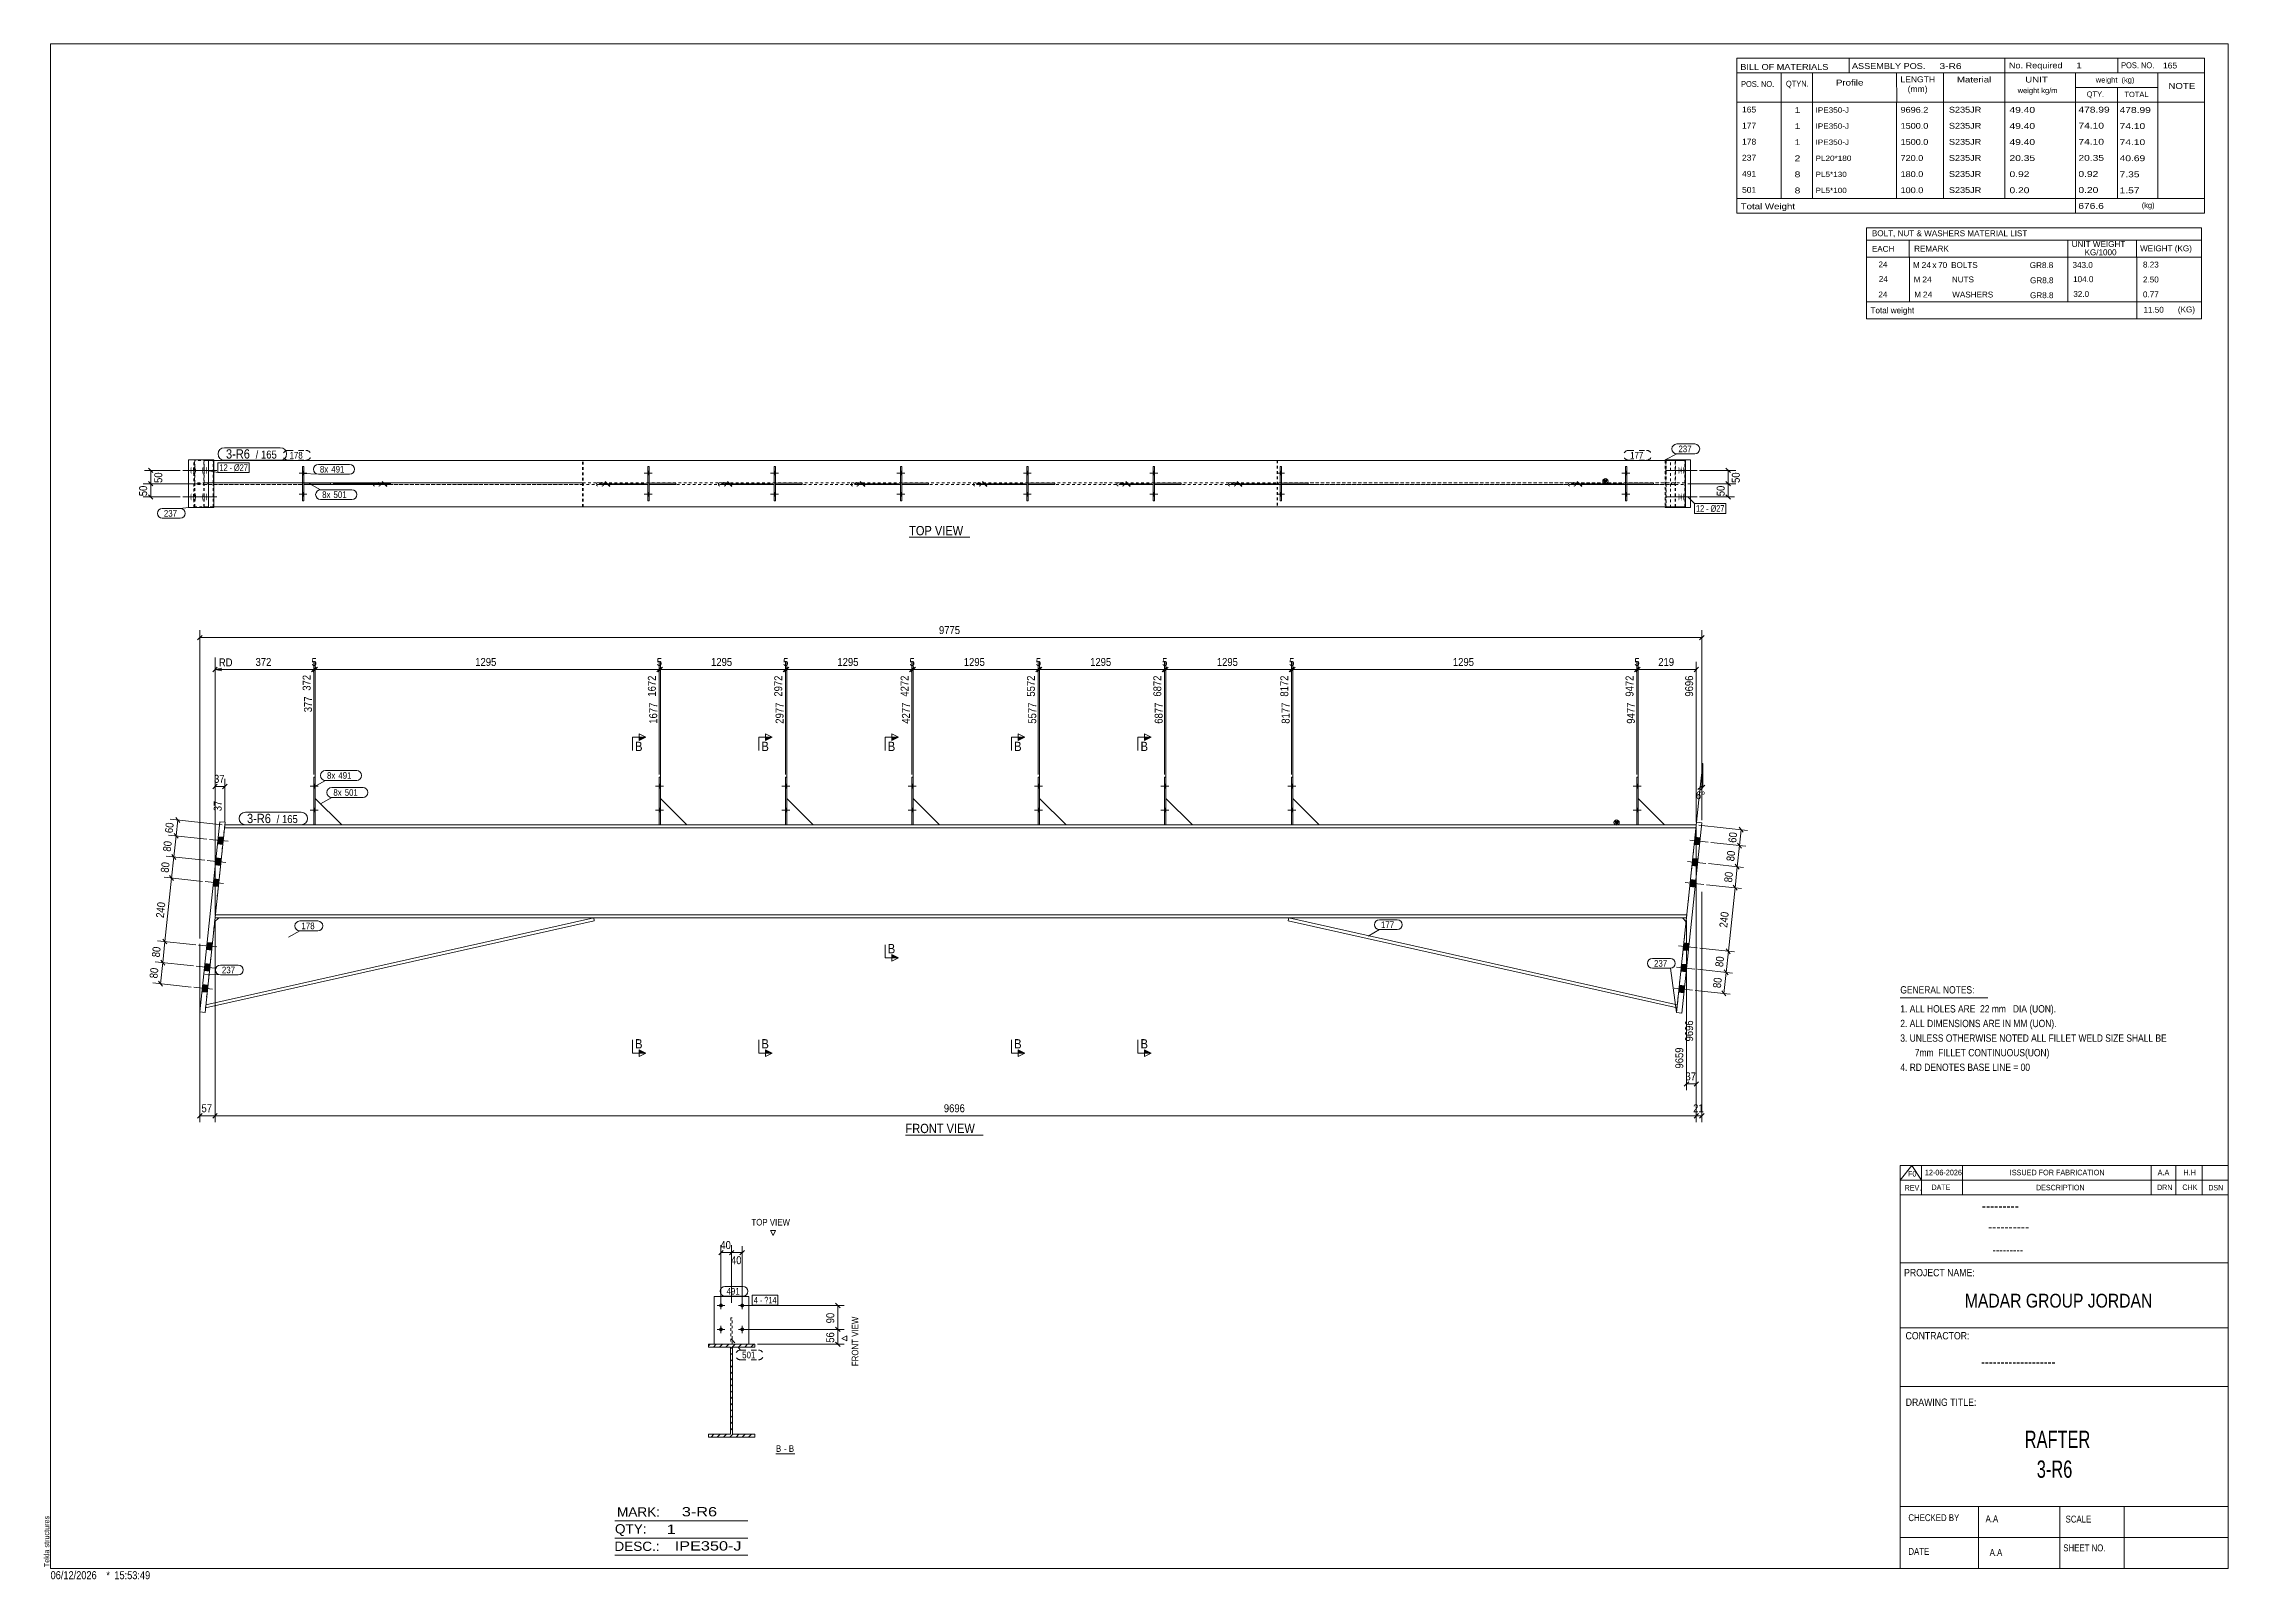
# Model space of a CAD drawing. Header units: millimetres. Extents: x 2 to 825, y 1 to 579.
import ezdxf

# ---------------------------------------------------------------- set-up
doc = ezdxf.new("R2010")
doc.units = ezdxf.units.MM
for name, pattern in [('XKITLINE00', [0]), ('XKITLINE01', [4, 1, -1, 1, -1]), ('XKITLINE02', [4, 2, -2])]:
    doc.linetypes.add(name, pattern=pattern)
for name, color, linetype, lineweight in [('Bolt', 3, 'Continuous', 0), ('BoltMark', 7, 'Continuous', 0), ('Dimensions', 7, 'Continuous', 0), ('DrawingSheet', 5, 'Continuous', 0), ('OtherObjectType', 7, 'Continuous', 0), ('Part', 2, 'Continuous', 0), ('PartMark', 7, 'Continuous', 0), ('Section', 6, 'Continuous', 0)]:
    doc.layers.add(name, color=color, linetype=linetype, lineweight=lineweight)
doc.styles.add('@ARIAL_UNICODE_MS_BOLD', font='ARIAL.TTF')
doc.styles.add('ARIAL', font='ARIAL.TTF')
doc.styles.add('ARIAL_NARROW', font='ARIALN.TTF')
doc.styles.add('COMIC_SANS_MS_BOLD', font='COMICBD.TTF')
doc.styles.add('SWIS721_EX_BT', font='ARIAL.TTF')
doc.styles.add('SWISSE', font='ARIAL.TTF')

# ---------------------------------------------------------------- blocks, each defined once
blk = doc.blocks.new('*A1')
at = {"layer": 'Part', "color": 7, "linetype": 'XKITLINE00', "lineweight": 0}
for p, q in [((252.67, 88.79), (253.31, 89.43)), ((254.57, 88.33), (255.67, 89.43)), ((256.92, 88.33), (258.02, 89.43)), ((259.28, 88.33), (260.38, 89.43)), ((261.07, 87.76), (262.74, 89.43)), ((261.07, 85.4), (261.77, 86.1)), ((261.07, 83.05), (261.77, 83.75)), ((264, 88.33), (265.1, 89.43)), ((266.35, 88.33), (267.45, 89.43)), ((268.71, 88.33), (269.81, 89.43)), ((261.07, 80.69), (261.77, 81.39)), ((261.07, 78.33), (261.77, 79.03)), ((261.07, 75.97), (261.77, 76.67)), ((261.07, 73.62), (261.77, 74.32)), ((261.07, 71.26), (261.77, 71.96)), ((261.07, 68.9), (261.77, 69.6)), ((261.07, 66.54), (261.77, 67.24)), ((261.07, 64.19), (261.77, 64.89)), ((261.07, 61.83), (261.77, 62.53)), ((261.07, 59.47), (261.77, 60.17)), ((261.07, 57.12), (261.77, 57.82)), ((253.67, 54.43), (254.77, 55.53)), ((256.03, 54.43), (257.13, 55.53)), ((258.38, 54.43), (259.48, 55.53)), ((260.74, 54.43), (261.84, 55.53)), ((263.1, 54.43), (264.2, 55.53)), ((265.46, 54.43), (266.56, 55.53)), ((267.81, 54.43), (268.91, 55.53)), ((270.17, 54.43), (270.17, 54.43)), ((270.17, 54.43), (270.17, 54.43))]:
    blk.add_line(p, q, dxfattribs=at)
blk = doc.blocks.new('*A2')
at = {"layer": 'Bolt'}
for points in [[(281.68, 300.22), (282.18, 300.22), (282.18, 298.82), (281.68, 298.82)], [(281.68, 300.22), (282.18, 300.22), (282.18, 298.82), (281.68, 298.82)], [(281.68, 291.22), (282.18, 291.22), (282.18, 289.82), (281.68, 289.82)], [(281.68, 291.22), (282.18, 291.22), (282.18, 289.82), (281.68, 289.82)]]:
    blk.add_hatch(color=3, dxfattribs=at).paths.add_polyline_path(points, flags=17)
at = {"layer": 'Bolt', "color": 3, "linetype": 'XKITLINE00', "lineweight": 0}
for p, q in [((283.34, 299.52), (280.34, 299.52)), ((283.34, 299.52), (280.34, 299.52)), ((282.18, 300.22), (281.68, 300.22)), ((282.18, 300.22), (281.68, 300.22)), ((282.18, 298.82), (281.68, 298.82)), ((282.18, 298.82), (281.68, 298.82)), ((283.34, 290.52), (280.34, 290.52)), ((283.34, 290.52), (280.34, 290.52)), ((282.18, 291.22), (281.68, 291.22)), ((282.18, 291.22), (281.68, 291.22)), ((282.18, 289.82), (281.68, 289.82)), ((282.18, 289.82), (281.68, 289.82))]:
    blk.add_line(p, q, dxfattribs=at)
blk = doc.blocks.new('*A3')
at = {"layer": 'Bolt'}
for points in [[(234.1, 300.22), (234.6, 300.22), (234.6, 298.82), (234.1, 298.82)], [(234.1, 300.22), (234.6, 300.22), (234.6, 298.82), (234.1, 298.82)], [(234.1, 291.22), (234.6, 291.22), (234.6, 289.82), (234.1, 289.82)], [(234.1, 291.22), (234.6, 291.22), (234.6, 289.82), (234.1, 289.82)]]:
    blk.add_hatch(color=3, dxfattribs=at).paths.add_polyline_path(points, flags=17)
at = {"layer": 'Bolt', "color": 3, "linetype": 'XKITLINE00', "lineweight": 0}
for p, q in [((235.76, 299.52), (232.76, 299.52)), ((235.76, 299.52), (232.76, 299.52)), ((234.6, 300.22), (234.1, 300.22)), ((234.6, 300.22), (234.1, 300.22)), ((234.6, 298.82), (234.1, 298.82)), ((234.6, 298.82), (234.1, 298.82)), ((235.76, 290.52), (232.76, 290.52)), ((235.76, 290.52), (232.76, 290.52)), ((234.6, 291.22), (234.1, 291.22)), ((234.6, 291.22), (234.1, 291.22)), ((234.6, 289.82), (234.1, 289.82)), ((234.6, 289.82), (234.1, 289.82))]:
    blk.add_line(p, q, dxfattribs=at)
blk = doc.blocks.new('*A4')
at = {"layer": 'Bolt'}
for points in [[(424.42, 300.22), (424.92, 300.22), (424.92, 298.82), (424.42, 298.82)], [(424.42, 300.22), (424.92, 300.22), (424.92, 298.82), (424.42, 298.82)], [(424.42, 291.22), (424.92, 291.22), (424.92, 289.82), (424.42, 289.82)], [(424.42, 291.22), (424.92, 291.22), (424.92, 289.82), (424.42, 289.82)]]:
    blk.add_hatch(color=3, dxfattribs=at).paths.add_polyline_path(points, flags=17)
at = {"layer": 'Bolt', "color": 3, "linetype": 'XKITLINE00', "lineweight": 0}
for p, q in [((426.08, 299.52), (423.08, 299.52)), ((426.08, 299.52), (423.08, 299.52)), ((424.92, 300.22), (424.42, 300.22)), ((424.92, 300.22), (424.42, 300.22)), ((424.92, 298.82), (424.42, 298.82)), ((424.92, 298.82), (424.42, 298.82)), ((426.08, 290.52), (423.08, 290.52)), ((426.08, 290.52), (423.08, 290.52)), ((424.92, 291.22), (424.42, 291.22)), ((424.92, 291.22), (424.42, 291.22)), ((424.92, 289.82), (424.42, 289.82)), ((424.92, 289.82), (424.42, 289.82))]:
    blk.add_line(p, q, dxfattribs=at)
blk = doc.blocks.new('*A5')
at = {"layer": 'Bolt'}
for points in [[(329.26, 300.22), (329.76, 300.22), (329.76, 298.82), (329.26, 298.82)], [(329.26, 300.22), (329.76, 300.22), (329.76, 298.82), (329.26, 298.82)], [(329.26, 291.22), (329.76, 291.22), (329.76, 289.82), (329.26, 289.82)], [(329.26, 291.22), (329.76, 291.22), (329.76, 289.82), (329.26, 289.82)]]:
    blk.add_hatch(color=3, dxfattribs=at).paths.add_polyline_path(points, flags=17)
at = {"layer": 'Bolt', "color": 3, "linetype": 'XKITLINE00', "lineweight": 0}
for p, q in [((330.92, 299.52), (327.92, 299.52)), ((330.92, 299.52), (327.92, 299.52)), ((329.76, 300.22), (329.26, 300.22)), ((329.76, 300.22), (329.26, 300.22)), ((329.76, 298.82), (329.26, 298.82)), ((329.76, 298.82), (329.26, 298.82)), ((330.92, 290.52), (327.92, 290.52)), ((330.92, 290.52), (327.92, 290.52)), ((329.76, 291.22), (329.26, 291.22)), ((329.76, 291.22), (329.26, 291.22)), ((329.76, 289.82), (329.26, 289.82)), ((329.76, 289.82), (329.26, 289.82))]:
    blk.add_line(p, q, dxfattribs=at)
blk = doc.blocks.new('*A6')
at = {"layer": 'Bolt'}
for points in [[(602.23, 300.22), (602.73, 300.22), (602.73, 298.82), (602.23, 298.82)], [(602.23, 300.22), (602.73, 300.22), (602.73, 298.82), (602.23, 298.82)], [(602.23, 291.22), (602.73, 291.22), (602.73, 289.82), (602.23, 289.82)], [(602.23, 291.22), (602.73, 291.22), (602.73, 289.82), (602.23, 289.82)]]:
    blk.add_hatch(color=3, dxfattribs=at).paths.add_polyline_path(points, flags=17)
at = {"layer": 'Bolt', "color": 3, "linetype": 'XKITLINE00', "lineweight": 0}
for p, q in [((603.89, 299.52), (600.89, 299.52)), ((603.89, 299.52), (600.89, 299.52)), ((602.73, 300.22), (602.23, 300.22)), ((602.73, 300.22), (602.23, 300.22)), ((602.73, 298.82), (602.23, 298.82)), ((602.73, 298.82), (602.23, 298.82)), ((603.89, 290.52), (600.89, 290.52)), ((603.89, 290.52), (600.89, 290.52)), ((602.73, 291.22), (602.23, 291.22)), ((602.73, 291.22), (602.23, 291.22)), ((602.73, 289.82), (602.23, 289.82)), ((602.73, 289.82), (602.23, 289.82))]:
    blk.add_line(p, q, dxfattribs=at)
blk = doc.blocks.new('*A7')
at = {"layer": 'Bolt'}
for points in [[(376.84, 300.22), (377.34, 300.22), (377.34, 298.82), (376.84, 298.82)], [(376.84, 300.22), (377.34, 300.22), (377.34, 298.82), (376.84, 298.82)], [(376.84, 291.22), (377.34, 291.22), (377.34, 289.82), (376.84, 289.82)], [(376.84, 291.22), (377.34, 291.22), (377.34, 289.82), (376.84, 289.82)]]:
    blk.add_hatch(color=3, dxfattribs=at).paths.add_polyline_path(points, flags=17)
at = {"layer": 'Bolt', "color": 3, "linetype": 'XKITLINE00', "lineweight": 0}
for p, q in [((378.5, 299.52), (375.5, 299.52)), ((378.5, 299.52), (375.5, 299.52)), ((377.34, 300.22), (376.84, 300.22)), ((377.34, 300.22), (376.84, 300.22)), ((377.34, 298.82), (376.84, 298.82)), ((377.34, 298.82), (376.84, 298.82)), ((378.5, 290.52), (375.5, 290.52)), ((378.5, 290.52), (375.5, 290.52)), ((377.34, 291.22), (376.84, 291.22)), ((377.34, 291.22), (376.84, 291.22)), ((377.34, 289.82), (376.84, 289.82)), ((377.34, 289.82), (376.84, 289.82))]:
    blk.add_line(p, q, dxfattribs=at)
blk = doc.blocks.new('*A8')
at = {"layer": 'Bolt'}
for points in [[(472.23, 300.22), (472.73, 300.22), (472.73, 298.82), (472.23, 298.82)], [(472.23, 300.22), (472.73, 300.22), (472.73, 298.82), (472.23, 298.82)], [(472.23, 291.22), (472.73, 291.22), (472.73, 289.82), (472.23, 289.82)], [(472.23, 291.22), (472.73, 291.22), (472.73, 289.82), (472.23, 289.82)]]:
    blk.add_hatch(color=3, dxfattribs=at).paths.add_polyline_path(points, flags=17)
at = {"layer": 'Bolt', "color": 3, "linetype": 'XKITLINE00', "lineweight": 0}
for p, q in [((473.89, 299.52), (470.89, 299.52)), ((473.89, 299.52), (470.89, 299.52)), ((472.73, 300.22), (472.23, 300.22)), ((472.73, 300.22), (472.23, 300.22)), ((472.73, 298.82), (472.23, 298.82)), ((472.73, 298.82), (472.23, 298.82)), ((473.89, 290.52), (470.89, 290.52)), ((473.89, 290.52), (470.89, 290.52)), ((472.73, 291.22), (472.23, 291.22)), ((472.73, 291.22), (472.23, 291.22)), ((472.73, 289.82), (472.23, 289.82)), ((472.73, 289.82), (472.23, 289.82))]:
    blk.add_line(p, q, dxfattribs=at)
blk = doc.blocks.new('*A9')
at = {"layer": 'Bolt'}
for points in [[(625.88, 277.4), (623.89, 277.61), (624.18, 280.29), (626.17, 280.08)], [(625.88, 277.4), (623.89, 277.61), (624.18, 280.29), (626.17, 280.08)], [(625.04, 269.44), (623.05, 269.65), (623.34, 272.34), (625.33, 272.13)], [(625.04, 269.44), (623.05, 269.65), (623.34, 272.34), (625.33, 272.13)], [(624.2, 261.49), (622.22, 261.7), (622.5, 264.38), (624.49, 264.17)], [(624.2, 261.49), (622.22, 261.7), (622.5, 264.38), (624.49, 264.17)], [(621.69, 237.62), (619.7, 237.83), (619.98, 240.51), (621.97, 240.3)], [(621.69, 237.62), (619.7, 237.83), (619.98, 240.51), (621.97, 240.3)], [(620.85, 229.66), (618.86, 229.87), (619.14, 232.56), (621.13, 232.35)], [(620.85, 229.66), (618.86, 229.87), (619.14, 232.56), (621.13, 232.35)], [(620.01, 221.71), (618.02, 221.92), (618.3, 224.6), (620.29, 224.39)], [(620.01, 221.71), (618.02, 221.92), (618.3, 224.6), (620.29, 224.39)]]:
    blk.add_hatch(color=3, dxfattribs=at).paths.add_polyline_path(points, flags=17)
at = {"layer": 'Bolt', "color": 3, "linetype": 'XKITLINE00', "lineweight": 0}
for p, q in [((626.17, 280.08), (624.18, 280.29)), ((626.17, 280.08), (624.18, 280.29)), ((629.16, 278.41), (622.2, 279.14)), ((629.16, 278.41), (622.2, 279.14)), ((625.33, 272.13), (623.34, 272.34)), ((625.33, 272.13), (623.34, 272.34)), ((625.88, 277.4), (623.89, 277.61)), ((625.88, 277.4), (623.89, 277.61)), ((628.32, 270.45), (621.36, 271.19)), ((628.32, 270.45), (621.36, 271.19)), ((624.49, 264.17), (622.5, 264.38)), ((624.49, 264.17), (622.5, 264.38)), ((625.04, 269.44), (623.05, 269.65)), ((625.04, 269.44), (623.05, 269.65)), ((627.48, 262.5), (620.52, 263.23)), ((627.48, 262.5), (620.52, 263.23)), ((624.2, 261.49), (622.22, 261.7)), ((624.2, 261.49), (622.22, 261.7)), ((624.96, 238.63), (618, 239.36)), ((624.96, 238.63), (618, 239.36)), ((621.97, 240.3), (619.98, 240.51)), ((621.97, 240.3), (619.98, 240.51)), ((624.12, 230.67), (617.16, 231.41)), ((624.12, 230.67), (617.16, 231.41)), ((621.13, 232.35), (619.14, 232.56)), ((621.13, 232.35), (619.14, 232.56)), ((621.69, 237.62), (619.7, 237.83)), ((621.69, 237.62), (619.7, 237.83)), ((623.28, 222.72), (616.32, 223.45)), ((623.28, 222.72), (616.32, 223.45)), ((620.29, 224.39), (618.3, 224.6)), ((620.29, 224.39), (618.3, 224.6)), ((620.85, 229.66), (618.86, 229.87)), ((620.85, 229.66), (618.86, 229.87)), ((620.01, 221.71), (618.02, 221.92)), ((620.01, 221.71), (618.02, 221.92))]:
    blk.add_line(p, q, dxfattribs=at)
blk = doc.blocks.new('*A10')
at = {"layer": 'Bolt'}
for points in [[(104.1, 300.22), (104.6, 300.22), (104.6, 298.82), (104.1, 298.82)], [(104.1, 300.22), (104.6, 300.22), (104.6, 298.82), (104.1, 298.82)], [(104.1, 291.22), (104.6, 291.22), (104.6, 289.82), (104.1, 289.82)], [(104.1, 291.22), (104.6, 291.22), (104.6, 289.82), (104.1, 289.82)]]:
    blk.add_hatch(color=3, dxfattribs=at).paths.add_polyline_path(points, flags=17)
at = {"layer": 'Bolt', "color": 3, "linetype": 'XKITLINE00', "lineweight": 0}
for p, q in [((105.76, 299.52), (102.76, 299.52)), ((105.76, 299.52), (102.76, 299.52)), ((104.6, 300.22), (104.1, 300.22)), ((104.6, 300.22), (104.1, 300.22)), ((104.6, 298.82), (104.1, 298.82)), ((104.6, 298.82), (104.1, 298.82)), ((105.76, 290.52), (102.76, 290.52)), ((105.76, 290.52), (102.76, 290.52)), ((104.6, 291.22), (104.1, 291.22)), ((104.6, 291.22), (104.1, 291.22)), ((104.6, 289.82), (104.1, 289.82)), ((104.6, 289.82), (104.1, 289.82))]:
    blk.add_line(p, q, dxfattribs=at)
blk = doc.blocks.new('*A11')
at = {"layer": 'Bolt'}
for points in [[(69.83, 277.61), (67.84, 277.82), (68.12, 280.5), (70.11, 280.29)], [(69.83, 277.61), (67.84, 277.82), (68.12, 280.5), (70.11, 280.29)], [(68.99, 269.65), (67, 269.86), (67.29, 272.55), (69.27, 272.34)], [(68.99, 269.65), (67, 269.86), (67.29, 272.55), (69.27, 272.34)], [(68.15, 261.7), (66.16, 261.91), (66.45, 264.59), (68.44, 264.38)], [(68.15, 261.7), (66.16, 261.91), (66.45, 264.59), (68.44, 264.38)], [(65.63, 237.83), (63.65, 238.04), (63.93, 240.72), (65.92, 240.51)], [(65.63, 237.83), (63.65, 238.04), (63.93, 240.72), (65.92, 240.51)], [(64.8, 229.87), (62.81, 230.08), (63.09, 232.77), (65.08, 232.56)], [(64.8, 229.87), (62.81, 230.08), (63.09, 232.77), (65.08, 232.56)], [(63.96, 221.92), (61.97, 222.13), (62.25, 224.81), (64.24, 224.6)], [(63.96, 221.92), (61.97, 222.13), (62.25, 224.81), (64.24, 224.6)]]:
    blk.add_hatch(color=3, dxfattribs=at).paths.add_polyline_path(points, flags=17)
at = {"layer": 'Bolt', "color": 3, "linetype": 'XKITLINE00', "lineweight": 0}
for p, q in [((68.12, 280.5), (70.11, 280.29)), ((68.12, 280.5), (70.11, 280.29)), ((64.01, 271.53), (70.97, 270.8)), ((64.01, 271.53), (70.97, 270.8)), ((64.85, 279.49), (71.81, 278.76)), ((64.85, 279.49), (71.81, 278.76)), ((67.29, 272.55), (69.27, 272.34)), ((67.29, 272.55), (69.27, 272.34)), ((67.84, 277.82), (69.83, 277.61)), ((67.84, 277.82), (69.83, 277.61)), ((63.17, 263.58), (70.13, 262.84)), ((63.17, 263.58), (70.13, 262.84)), ((66.45, 264.59), (68.44, 264.38)), ((66.45, 264.59), (68.44, 264.38)), ((67, 269.86), (68.99, 269.65)), ((67, 269.86), (68.99, 269.65)), ((66.16, 261.91), (68.15, 261.7)), ((66.16, 261.91), (68.15, 261.7)), ((60.65, 239.71), (67.62, 238.98)), ((60.65, 239.71), (67.62, 238.98)), ((63.93, 240.72), (65.92, 240.51)), ((63.93, 240.72), (65.92, 240.51)), ((59.82, 231.75), (66.78, 231.02)), ((59.82, 231.75), (66.78, 231.02)), ((63.09, 232.77), (65.08, 232.56)), ((63.09, 232.77), (65.08, 232.56)), ((63.65, 238.04), (65.63, 237.83)), ((63.65, 238.04), (65.63, 237.83)), ((58.98, 223.8), (65.94, 223.06)), ((58.98, 223.8), (65.94, 223.06)), ((61.97, 222.13), (63.96, 221.92)), ((61.97, 222.13), (63.96, 221.92)), ((62.25, 224.81), (64.24, 224.6)), ((62.25, 224.81), (64.24, 224.6)), ((62.81, 230.08), (64.8, 229.87)), ((62.81, 230.08), (64.8, 229.87))]:
    blk.add_line(p, q, dxfattribs=at)
blk = doc.blocks.new('*A12')
at = {"layer": 'Part'}
blk.add_hatch(color=2, dxfattribs=at).paths.add_polyline_path([(593.87, 286.32), (595.47, 286.32), (594.67, 284.92)], flags=17)
at = {"layer": 'Part', "color": 7, "linetype": 'XKITLINE01', "lineweight": 0}
for p, q in [((70.6, 284.92), (66.91, 249.92)), ((620.97, 249.92), (624.67, 284.92))]:
    blk.add_line(p, q, dxfattribs=at)
at = {"layer": 'Part', "color": 2, "linetype": 'XKITLINE00', "lineweight": 0}
for p, q in [((262.6, 283.82), (70.49, 283.82)), ((262.6, 284.92), (70.6, 284.92)), ((310.18, 284.92), (262.7, 284.92)), ((310.18, 283.82), (262.7, 283.82)), ((357.76, 284.92), (310.28, 284.92)), ((357.76, 283.82), (310.28, 283.82)), ((405.34, 284.92), (357.86, 284.92)), ((405.34, 283.82), (357.86, 283.82)), ((452.92, 284.92), (405.44, 284.92)), ((452.92, 283.82), (405.44, 283.82)), ((624.67, 284.92), (453.02, 284.92)), ((624.55, 283.82), (453.02, 283.82)), ((594.67, 284.92), (593.87, 286.32)), ((593.87, 286.32), (595.47, 286.32)), ((595.47, 286.32), (594.67, 284.92)), ((66.91, 249.92), (262.6, 249.92)), ((262.6, 251.02), (67.03, 251.02)), ((310.18, 251.02), (262.7, 251.02)), ((262.7, 249.92), (310.18, 249.92)), ((357.76, 251.02), (310.28, 251.02)), ((310.28, 249.92), (357.76, 249.92)), ((405.34, 251.02), (357.86, 251.02)), ((357.86, 249.92), (405.34, 249.92)), ((452.92, 251.02), (405.44, 251.02)), ((405.44, 249.92), (452.92, 249.92)), ((621.09, 251.02), (453.02, 251.02)), ((453.02, 249.92), (620.97, 249.92))]:
    blk.add_line(p, q, dxfattribs=at)
blk.add_circle((594.67, 285.82), 1, dxfattribs=at)
blk = doc.blocks.new('*A13')
at = {"layer": 'Part', "color": 2, "linetype": 'XKITLINE00', "lineweight": 0}
blk.add_line((292.18, 284.92), (282.18, 294.92), dxfattribs=at)
at = {"layer": 'Part', "color": 7, "linetype": 'XKITLINE01', "lineweight": 0}
for p, q in [((282.18, 294.92), (282.18, 284.92)), ((282.18, 284.92), (292.18, 284.92))]:
    blk.add_line(p, q, dxfattribs=at)
blk = doc.blocks.new('*A14')
at = {"layer": 'Part', "color": 2, "linetype": 'XKITLINE00', "lineweight": 0}
for p, q in [((281.68, 302.92), (282.18, 302.92)), ((281.68, 302.92), (281.68, 284.92)), ((282.18, 302.92), (282.18, 284.92))]:
    blk.add_line(p, q, dxfattribs=at)
at = {"layer": 'Part', "color": 7, "linetype": 'XKITLINE01', "lineweight": 0}
blk.add_line((282.18, 284.92), (281.68, 284.92), dxfattribs=at)
blk = doc.blocks.new('*A15')
at = {"layer": 'Part', "color": 2, "linetype": 'XKITLINE00', "lineweight": 0}
for p, q in [((234.1, 302.92), (234.6, 302.92)), ((234.1, 302.92), (234.1, 284.92)), ((234.6, 302.92), (234.6, 284.92))]:
    blk.add_line(p, q, dxfattribs=at)
at = {"layer": 'Part', "color": 7, "linetype": 'XKITLINE01', "lineweight": 0}
blk.add_line((234.6, 284.92), (234.1, 284.92), dxfattribs=at)
blk = doc.blocks.new('*A16')
at = {"layer": 'Part', "color": 2, "linetype": 'XKITLINE00', "lineweight": 0}
blk.add_line((244.6, 284.92), (234.6, 294.92), dxfattribs=at)
at = {"layer": 'Part', "color": 7, "linetype": 'XKITLINE01', "lineweight": 0}
for p, q in [((234.6, 294.92), (234.6, 284.92)), ((234.6, 284.92), (244.6, 284.92))]:
    blk.add_line(p, q, dxfattribs=at)
blk = doc.blocks.new('*A17')
at = {"layer": 'Part', "color": 2, "linetype": 'XKITLINE00', "lineweight": 0}
for p, q in [((424.42, 302.92), (424.92, 302.92)), ((424.42, 302.92), (424.42, 284.92)), ((424.92, 302.92), (424.92, 284.92))]:
    blk.add_line(p, q, dxfattribs=at)
at = {"layer": 'Part', "color": 7, "linetype": 'XKITLINE01', "lineweight": 0}
blk.add_line((424.92, 284.92), (424.42, 284.92), dxfattribs=at)
blk = doc.blocks.new('*A18')
at = {"layer": 'Part', "color": 2, "linetype": 'XKITLINE00', "lineweight": 0}
blk.add_line((434.92, 284.92), (424.92, 294.92), dxfattribs=at)
at = {"layer": 'Part', "color": 7, "linetype": 'XKITLINE01', "lineweight": 0}
for p, q in [((424.92, 294.92), (424.92, 284.92)), ((424.92, 284.92), (434.92, 284.92))]:
    blk.add_line(p, q, dxfattribs=at)
blk = doc.blocks.new('*A19')
at = {"layer": 'Part', "color": 2, "linetype": 'XKITLINE00', "lineweight": 0}
for p, q in [((329.26, 302.92), (329.76, 302.92)), ((329.26, 302.92), (329.26, 284.92)), ((329.76, 302.92), (329.76, 284.92))]:
    blk.add_line(p, q, dxfattribs=at)
at = {"layer": 'Part', "color": 7, "linetype": 'XKITLINE01', "lineweight": 0}
blk.add_line((329.76, 284.92), (329.26, 284.92), dxfattribs=at)
blk = doc.blocks.new('*A20')
at = {"layer": 'Part', "color": 2, "linetype": 'XKITLINE00', "lineweight": 0}
blk.add_line((339.76, 284.92), (329.76, 294.92), dxfattribs=at)
at = {"layer": 'Part', "color": 7, "linetype": 'XKITLINE01', "lineweight": 0}
for p, q in [((329.76, 294.92), (329.76, 284.92)), ((329.76, 284.92), (339.76, 284.92))]:
    blk.add_line(p, q, dxfattribs=at)
blk = doc.blocks.new('*A21')
at = {"layer": 'Part', "color": 2, "linetype": 'XKITLINE00', "lineweight": 0}
for p, q in [((602.73, 302.92), (602.23, 302.92)), ((602.23, 302.92), (602.23, 284.92)), ((602.73, 284.92), (602.73, 302.92))]:
    blk.add_line(p, q, dxfattribs=at)
at = {"layer": 'Part', "color": 7, "linetype": 'XKITLINE01', "lineweight": 0}
blk.add_line((602.23, 284.92), (602.73, 284.92), dxfattribs=at)
blk = doc.blocks.new('*A22')
at = {"layer": 'Part', "color": 2, "linetype": 'XKITLINE00', "lineweight": 0}
blk.add_line((612.73, 284.92), (602.73, 294.92), dxfattribs=at)
at = {"layer": 'Part', "color": 7, "linetype": 'XKITLINE01', "lineweight": 0}
for p, q in [((602.73, 294.92), (602.73, 284.92)), ((602.73, 284.92), (612.73, 284.92))]:
    blk.add_line(p, q, dxfattribs=at)
blk = doc.blocks.new('*A23')
at = {"layer": 'Part', "color": 2, "linetype": 'XKITLINE00', "lineweight": 0}
for p, q in [((376.84, 302.92), (377.34, 302.92)), ((376.84, 302.92), (376.84, 284.92)), ((377.34, 302.92), (377.34, 284.92))]:
    blk.add_line(p, q, dxfattribs=at)
at = {"layer": 'Part', "color": 7, "linetype": 'XKITLINE01', "lineweight": 0}
blk.add_line((377.34, 284.92), (376.84, 284.92), dxfattribs=at)
blk = doc.blocks.new('*A24')
at = {"layer": 'Part', "color": 2, "linetype": 'XKITLINE00', "lineweight": 0}
blk.add_line((387.34, 284.92), (377.34, 294.92), dxfattribs=at)
at = {"layer": 'Part', "color": 7, "linetype": 'XKITLINE01', "lineweight": 0}
for p, q in [((377.34, 294.92), (377.34, 284.92)), ((377.34, 284.92), (387.34, 284.92))]:
    blk.add_line(p, q, dxfattribs=at)
blk = doc.blocks.new('*A25')
at = {"layer": 'Part', "color": 2, "linetype": 'XKITLINE00', "lineweight": 0}
for p, q in [((472.23, 302.92), (472.73, 302.92)), ((472.23, 302.92), (472.23, 284.92)), ((472.73, 302.92), (472.73, 284.92))]:
    blk.add_line(p, q, dxfattribs=at)
at = {"layer": 'Part', "color": 7, "linetype": 'XKITLINE01', "lineweight": 0}
blk.add_line((472.73, 284.92), (472.23, 284.92), dxfattribs=at)
blk = doc.blocks.new('*A26')
at = {"layer": 'Part', "color": 2, "linetype": 'XKITLINE00', "lineweight": 0}
blk.add_line((482.73, 284.92), (472.73, 294.92), dxfattribs=at)
at = {"layer": 'Part', "color": 7, "linetype": 'XKITLINE01', "lineweight": 0}
for p, q in [((472.73, 294.92), (472.73, 284.92)), ((472.73, 284.92), (482.73, 284.92))]:
    blk.add_line(p, q, dxfattribs=at)
blk = doc.blocks.new('*A27')
at = {"layer": 'Part', "color": 2, "linetype": 'XKITLINE00', "lineweight": 0}
for p, q in [((209.73, 248.84), (63.34, 216.1)), ((209.49, 249.92), (63.47, 217.26)), ((66.76, 248.46), (68.37, 249.92)), ((209.49, 249.92), (209.73, 248.84))]:
    blk.add_line(p, q, dxfattribs=at)
at = {"layer": 'Part', "color": 7, "linetype": 'XKITLINE01', "lineweight": 0}
for p, q in [((63.34, 216.1), (66.76, 248.46)), ((209.49, 249.92), (68.37, 249.92))]:
    blk.add_line(p, q, dxfattribs=at)
blk = doc.blocks.new('*A28')
at = {"layer": 'Part', "color": 2, "linetype": 'XKITLINE00', "lineweight": 0}
for p, q in [((471.02, 248.84), (471.26, 249.92)), ((617.41, 216.1), (471.02, 248.84)), ((617.52, 217.21), (471.26, 249.92)), ((619.51, 249.92), (620.82, 248.46))]:
    blk.add_line(p, q, dxfattribs=at)
at = {"layer": 'Part', "color": 7, "linetype": 'XKITLINE01', "lineweight": 0}
for p, q in [((471.26, 249.92), (619.51, 249.92)), ((620.82, 248.46), (617.41, 216.1))]:
    blk.add_line(p, q, dxfattribs=at)
blk = doc.blocks.new('*A29')
at = {"layer": 'Part', "color": 2, "linetype": 'XKITLINE00', "lineweight": 0}
for p, q in [((624.77, 285.91), (617.22, 214.31)), ((619.21, 214.1), (626.76, 285.7)), ((626.76, 285.7), (624.77, 285.91)), ((617.22, 214.31), (619.21, 214.1))]:
    blk.add_line(p, q, dxfattribs=at)
blk = doc.blocks.new('*A30')
at = {"layer": 'Part', "color": 2, "linetype": 'XKITLINE00', "lineweight": 0}
for p, q in [((104.1, 302.92), (104.6, 302.92)), ((104.1, 302.92), (104.1, 284.92)), ((104.6, 302.92), (104.6, 284.92))]:
    blk.add_line(p, q, dxfattribs=at)
at = {"layer": 'Part', "color": 7, "linetype": 'XKITLINE01', "lineweight": 0}
blk.add_line((104.6, 284.92), (104.1, 284.92), dxfattribs=at)
blk = doc.blocks.new('*A31')
at = {"layer": 'Part', "color": 2, "linetype": 'XKITLINE00', "lineweight": 0}
blk.add_line((114.6, 284.92), (104.6, 294.92), dxfattribs=at)
at = {"layer": 'Part', "color": 7, "linetype": 'XKITLINE01', "lineweight": 0}
for p, q in [((104.6, 294.92), (104.6, 284.92)), ((104.6, 284.92), (114.6, 284.92))]:
    blk.add_line(p, q, dxfattribs=at)
blk = doc.blocks.new('*A32')
at = {"layer": 'Part', "color": 2, "linetype": 'XKITLINE00', "lineweight": 0}
for p, q in [((61.17, 214.52), (68.72, 286.12)), ((70.71, 285.91), (63.15, 214.31)), ((70.71, 285.91), (68.72, 286.12)), ((63.15, 214.31), (61.17, 214.52))]:
    blk.add_line(p, q, dxfattribs=at)
blk = doc.blocks.new('*A33')
at = {"layer": 'Bolt'}
for points in [[(277.46, 418.08), (277.96, 418.08), (277.96, 416.68), (277.46, 416.68)], [(277.46, 418.08), (277.96, 418.08), (277.96, 416.68), (277.46, 416.68)], [(277.46, 410.08), (277.96, 410.08), (277.96, 408.68), (277.46, 408.68)], [(277.46, 410.08), (277.96, 410.08), (277.96, 408.68), (277.46, 408.68)]]:
    blk.add_hatch(color=3, dxfattribs=at).paths.add_polyline_path(points, flags=17)
at = {"layer": 'Bolt', "color": 3, "linetype": 'XKITLINE00', "lineweight": 0}
for p, q in [((279.12, 417.38), (276.12, 417.38)), ((279.12, 417.38), (276.12, 417.38)), ((277.96, 418.08), (277.46, 418.08)), ((277.96, 418.08), (277.46, 418.08)), ((277.96, 416.68), (277.46, 416.68)), ((277.96, 416.68), (277.46, 416.68)), ((279.12, 409.38), (276.12, 409.38)), ((279.12, 409.38), (276.12, 409.38)), ((277.96, 410.08), (277.46, 410.08)), ((277.96, 410.08), (277.46, 410.08)), ((277.96, 408.68), (277.46, 408.68)), ((277.96, 408.68), (277.46, 408.68))]:
    blk.add_line(p, q, dxfattribs=at)
blk = doc.blocks.new('*A34')
at = {"layer": 'Bolt'}
for points in [[(229.88, 418.08), (230.38, 418.08), (230.38, 416.68), (229.88, 416.68)], [(229.88, 418.08), (230.38, 418.08), (230.38, 416.68), (229.88, 416.68)], [(229.88, 410.08), (230.38, 410.08), (230.38, 408.68), (229.88, 408.68)], [(229.88, 410.08), (230.38, 410.08), (230.38, 408.68), (229.88, 408.68)]]:
    blk.add_hatch(color=3, dxfattribs=at).paths.add_polyline_path(points, flags=17)
at = {"layer": 'Bolt', "color": 3, "linetype": 'XKITLINE00', "lineweight": 0}
for p, q in [((231.54, 417.38), (228.54, 417.38)), ((231.54, 417.38), (228.54, 417.38)), ((230.38, 418.08), (229.88, 418.08)), ((230.38, 418.08), (229.88, 418.08)), ((230.38, 416.68), (229.88, 416.68)), ((230.38, 416.68), (229.88, 416.68)), ((231.54, 409.38), (228.54, 409.38)), ((231.54, 409.38), (228.54, 409.38)), ((230.38, 410.08), (229.88, 410.08)), ((230.38, 410.08), (229.88, 410.08)), ((230.38, 408.68), (229.88, 408.68)), ((230.38, 408.68), (229.88, 408.68))]:
    blk.add_line(p, q, dxfattribs=at)
blk = doc.blocks.new('*A35')
at = {"layer": 'Bolt'}
for points in [[(420.2, 418.08), (420.7, 418.08), (420.7, 416.68), (420.2, 416.68)], [(420.2, 418.08), (420.7, 418.08), (420.7, 416.68), (420.2, 416.68)], [(420.2, 410.08), (420.7, 410.08), (420.7, 408.68), (420.2, 408.68)], [(420.2, 410.08), (420.7, 410.08), (420.7, 408.68), (420.2, 408.68)]]:
    blk.add_hatch(color=3, dxfattribs=at).paths.add_polyline_path(points, flags=17)
at = {"layer": 'Bolt', "color": 3, "linetype": 'XKITLINE00', "lineweight": 0}
for p, q in [((421.86, 417.38), (418.86, 417.38)), ((421.86, 417.38), (418.86, 417.38)), ((420.7, 418.08), (420.2, 418.08)), ((420.7, 418.08), (420.2, 418.08)), ((420.7, 416.68), (420.2, 416.68)), ((420.7, 416.68), (420.2, 416.68)), ((421.86, 409.38), (418.86, 409.38)), ((421.86, 409.38), (418.86, 409.38)), ((420.7, 410.08), (420.2, 410.08)), ((420.7, 410.08), (420.2, 410.08)), ((420.7, 408.68), (420.2, 408.68)), ((420.7, 408.68), (420.2, 408.68))]:
    blk.add_line(p, q, dxfattribs=at)
blk = doc.blocks.new('*A36')
at = {"layer": 'Bolt'}
for points in [[(325.04, 418.08), (325.54, 418.08), (325.54, 416.68), (325.04, 416.68)], [(325.04, 418.08), (325.54, 418.08), (325.54, 416.68), (325.04, 416.68)], [(325.04, 410.08), (325.54, 410.08), (325.54, 408.68), (325.04, 408.68)], [(325.04, 410.08), (325.54, 410.08), (325.54, 408.68), (325.04, 408.68)]]:
    blk.add_hatch(color=3, dxfattribs=at).paths.add_polyline_path(points, flags=17)
at = {"layer": 'Bolt', "color": 3, "linetype": 'XKITLINE00', "lineweight": 0}
for p, q in [((326.7, 417.38), (323.7, 417.38)), ((326.7, 417.38), (323.7, 417.38)), ((325.54, 418.08), (325.04, 418.08)), ((325.54, 418.08), (325.04, 418.08)), ((325.54, 416.68), (325.04, 416.68)), ((325.54, 416.68), (325.04, 416.68)), ((326.7, 409.38), (323.7, 409.38)), ((326.7, 409.38), (323.7, 409.38)), ((325.54, 410.08), (325.04, 410.08)), ((325.54, 410.08), (325.04, 410.08)), ((325.54, 408.68), (325.04, 408.68)), ((325.54, 408.68), (325.04, 408.68))]:
    blk.add_line(p, q, dxfattribs=at)
blk = doc.blocks.new('*A37')
at = {"layer": 'Bolt'}
for points in [[(598.01, 418.08), (598.51, 418.08), (598.51, 416.68), (598.01, 416.68)], [(598.01, 418.08), (598.51, 418.08), (598.51, 416.68), (598.01, 416.68)], [(598.01, 410.08), (598.51, 410.08), (598.51, 408.68), (598.01, 408.68)], [(598.01, 410.08), (598.51, 410.08), (598.51, 408.68), (598.01, 408.68)]]:
    blk.add_hatch(color=3, dxfattribs=at).paths.add_polyline_path(points, flags=17)
at = {"layer": 'Bolt', "color": 3, "linetype": 'XKITLINE00', "lineweight": 0}
for p, q in [((599.67, 417.38), (596.67, 417.38)), ((599.67, 417.38), (596.67, 417.38)), ((598.51, 418.08), (598.01, 418.08)), ((598.51, 418.08), (598.01, 418.08)), ((598.51, 416.68), (598.01, 416.68)), ((598.51, 416.68), (598.01, 416.68)), ((599.67, 409.38), (596.67, 409.38)), ((599.67, 409.38), (596.67, 409.38)), ((598.51, 410.08), (598.01, 410.08)), ((598.51, 410.08), (598.01, 410.08)), ((598.51, 408.68), (598.01, 408.68)), ((598.51, 408.68), (598.01, 408.68))]:
    blk.add_line(p, q, dxfattribs=at)
blk = doc.blocks.new('*A38')
at = {"layer": 'Bolt'}
for points in [[(372.62, 418.08), (373.12, 418.08), (373.12, 416.68), (372.62, 416.68)], [(372.62, 418.08), (373.12, 418.08), (373.12, 416.68), (372.62, 416.68)], [(372.62, 410.08), (373.12, 410.08), (373.12, 408.68), (372.62, 408.68)], [(372.62, 410.08), (373.12, 410.08), (373.12, 408.68), (372.62, 408.68)]]:
    blk.add_hatch(color=3, dxfattribs=at).paths.add_polyline_path(points, flags=17)
at = {"layer": 'Bolt', "color": 3, "linetype": 'XKITLINE00', "lineweight": 0}
for p, q in [((374.28, 417.38), (371.28, 417.38)), ((374.28, 417.38), (371.28, 417.38)), ((373.12, 418.08), (372.62, 418.08)), ((373.12, 418.08), (372.62, 418.08)), ((373.12, 416.68), (372.62, 416.68)), ((373.12, 416.68), (372.62, 416.68)), ((374.28, 409.38), (371.28, 409.38)), ((374.28, 409.38), (371.28, 409.38)), ((373.12, 410.08), (372.62, 410.08)), ((373.12, 410.08), (372.62, 410.08)), ((373.12, 408.68), (372.62, 408.68)), ((373.12, 408.68), (372.62, 408.68))]:
    blk.add_line(p, q, dxfattribs=at)
blk = doc.blocks.new('*A39')
at = {"layer": 'Bolt'}
for points in [[(468.01, 418.08), (468.51, 418.08), (468.51, 416.68), (468.01, 416.68)], [(468.01, 418.08), (468.51, 418.08), (468.51, 416.68), (468.01, 416.68)], [(468.01, 410.08), (468.51, 410.08), (468.51, 408.68), (468.01, 408.68)], [(468.01, 410.08), (468.51, 410.08), (468.51, 408.68), (468.01, 408.68)]]:
    blk.add_hatch(color=3, dxfattribs=at).paths.add_polyline_path(points, flags=17)
at = {"layer": 'Bolt', "color": 3, "linetype": 'XKITLINE00', "lineweight": 0}
for p, q in [((469.67, 417.38), (466.67, 417.38)), ((469.67, 417.38), (466.67, 417.38)), ((468.51, 418.08), (468.01, 418.08)), ((468.51, 418.08), (468.01, 418.08)), ((468.51, 416.68), (468.01, 416.68)), ((468.51, 416.68), (468.01, 416.68)), ((469.67, 409.38), (466.67, 409.38)), ((469.67, 409.38), (466.67, 409.38)), ((468.51, 410.08), (468.01, 410.08)), ((468.51, 410.08), (468.01, 410.08)), ((468.51, 408.68), (468.01, 408.68)), ((468.51, 408.68), (468.01, 408.68))]:
    blk.add_line(p, q, dxfattribs=at)
blk = doc.blocks.new('*A40')
at = {"layer": 'Bolt'}
for points in [[(618.28, 418.35), (618.28, 418.32), (618.28, 418.28), (618.28, 418.25), (618.28, 418.22), (618.28, 418.19), (618.28, 418.15), (618.28, 418.12), (618.28, 418.09), (618.28, 418.06), (618.27, 418.02), (618.27, 417.99), (618.27, 417.96), (618.27, 417.93), (618.27, 417.9), (618.27, 417.87), (618.27, 417.84), (618.27, 417.81), (618.26, 417.78), (618.26, 417.75), (618.26, 417.72), (618.26, 417.69), (618.26, 417.66), (618.26, 417.63), (618.25, 417.61), (618.25, 417.58), (618.25, 417.55), (618.25, 417.53), (618.25, 417.5), (618.24, 417.48), (618.24, 417.45), (618.24, 417.43), (618.24, 417.41), (618.23, 417.38), (618.23, 417.36), (618.23, 417.34), (618.23, 417.32), (618.22, 417.3), (618.22, 417.28), (618.22, 417.26), (618.21, 417.24), (618.21, 417.23), (618.21, 417.21), (618.2, 417.19), (618.2, 417.18), (618.2, 417.16), (618.2, 417.15), (618.19, 417.14), (618.19, 417.12), (618.19, 417.11), (618.18, 417.1), (618.18, 417.09), (618.18, 417.08), (618.17, 417.07), (618.17, 417.07), (618.17, 417.06), (618.16, 417.05), (618.16, 417.05), (618.16, 417.04), (618.15, 417.04), (618.15, 417.04), (618.14, 417.04), (618.14, 417.03), (618.14, 417.03), (618.13, 417.03), (618.13, 417.04), (618.13, 417.04), (618.12, 417.04), (618.12, 417.04), (618.12, 417.05), (618.11, 417.05), (618.11, 417.06), (618.11, 417.07), (618.1, 417.07), (618.1, 417.08), (618.1, 417.09), (618.09, 417.1), (618.09, 417.11), (618.09, 417.12), (618.08, 417.14), (618.08, 417.15), (618.08, 417.16), (618.07, 417.18), (618.07, 417.19), (618.07, 417.21), (618.07, 417.23), (618.06, 417.24), (618.06, 417.26), (618.06, 417.28), (618.05, 417.3), (618.05, 417.32), (618.05, 417.34), (618.05, 417.36), (618.04, 417.38), (618.04, 417.41), (618.04, 417.43), (618.04, 417.45), (618.03, 417.48), (618.03, 417.5), (618.03, 417.53), (618.03, 417.55), (618.02, 417.58), (618.02, 417.61), (618.02, 417.63), (618.02, 417.66), (618.02, 417.69), (618.01, 417.72), (618.01, 417.75), (618.01, 417.78), (618.01, 417.81), (618.01, 417.84), (618.01, 417.87), (618.01, 417.9), (618, 417.93), (618, 417.96), (618, 417.99), (618, 418.02), (618, 418.06), (618, 418.09), (618, 418.12), (618, 418.15), (618, 418.19), (618, 418.22), (618, 418.25), (618, 418.28), (618, 418.32), (618, 418.35), (618, 418.38), (618, 418.42), (618, 418.45), (618, 418.48), (618, 418.52), (618, 418.55), (618, 418.58), (618, 418.61), (618, 418.65), (618, 418.68), (618, 418.71), (618, 418.74), (618, 418.78), (618, 418.81), (618, 418.84), (618.01, 418.87), (618.01, 418.9), (618.01, 418.93), (618.01, 418.96), (618.01, 418.99), (618.01, 419.02), (618.01, 419.05), (618.02, 419.08), (618.02, 419.11), (618.02, 419.13), (618.02, 419.16), (618.02, 419.19), (618.03, 419.21), (618.03, 419.24), (618.03, 419.27), (618.03, 419.29), (618.04, 419.31), (618.04, 419.34), (618.04, 419.36), (618.04, 419.38), (618.05, 419.41), (618.05, 419.43), (618.05, 419.45), (618.05, 419.47), (618.06, 419.49), (618.06, 419.51), (618.06, 419.52), (618.07, 419.54), (618.07, 419.56), (618.07, 419.57), (618.07, 419.59), (618.08, 419.6), (618.08, 419.62), (618.08, 419.63), (618.09, 419.64), (618.09, 419.65), (618.09, 419.67), (618.1, 419.68), (618.1, 419.68), (618.1, 419.69), (618.11, 419.7), (618.11, 419.71), (618.11, 419.71), (618.12, 419.72), (618.12, 419.72), (618.12, 419.73), (618.13, 419.73), (618.13, 419.73), (618.13, 419.73), (618.14, 419.73), (618.14, 419.73), (618.14, 419.73), (618.15, 419.73), (618.15, 419.73), (618.16, 419.72), (618.16, 419.72), (618.16, 419.71), (618.17, 419.71), (618.17, 419.7), (618.17, 419.69), (618.18, 419.68), (618.18, 419.68), (618.18, 419.67), (618.19, 419.65), (618.19, 419.64), (618.19, 419.63), (618.2, 419.62), (618.2, 419.6), (618.2, 419.59), (618.2, 419.57), (618.21, 419.56), (618.21, 419.54), (618.21, 419.52), (618.22, 419.51), (618.22, 419.49), (618.22, 419.47), (618.23, 419.45), (618.23, 419.43), (618.23, 419.41), (618.23, 419.38), (618.24, 419.36), (618.24, 419.34), (618.24, 419.31), (618.24, 419.29), (618.25, 419.27), (618.25, 419.24), (618.25, 419.21), (618.25, 419.19), (618.25, 419.16), (618.26, 419.13), (618.26, 419.11), (618.26, 419.08), (618.26, 419.05), (618.26, 419.02), (618.26, 418.99), (618.27, 418.96), (618.27, 418.93), (618.27, 418.9), (618.27, 418.87), (618.27, 418.84), (618.27, 418.81), (618.27, 418.78), (618.27, 418.74), (618.28, 418.71), (618.28, 418.68), (618.28, 418.65), (618.28, 418.61), (618.28, 418.58), (618.28, 418.55), (618.28, 418.52), (618.28, 418.48), (618.28, 418.45), (618.28, 418.42), (618.28, 418.38)], [(619.12, 418.35), (619.12, 418.32), (619.12, 418.28), (619.12, 418.25), (619.12, 418.22), (619.12, 418.19), (619.12, 418.15), (619.12, 418.12), (619.12, 418.09), (619.11, 418.06), (619.11, 418.02), (619.11, 417.99), (619.11, 417.96), (619.11, 417.93), (619.11, 417.9), (619.11, 417.87), (619.11, 417.84), (619.11, 417.81), (619.1, 417.78), (619.1, 417.75), (619.1, 417.72), (619.1, 417.69), (619.1, 417.66), (619.09, 417.63), (619.09, 417.61), (619.09, 417.58), (619.09, 417.55), (619.09, 417.53), (619.08, 417.5), (619.08, 417.48), (619.08, 417.45), (619.08, 417.43), (619.07, 417.41), (619.07, 417.38), (619.07, 417.36), (619.07, 417.34), (619.06, 417.32), (619.06, 417.3), (619.06, 417.28), (619.06, 417.26), (619.05, 417.24), (619.05, 417.23), (619.05, 417.21), (619.04, 417.19), (619.04, 417.18), (619.04, 417.16), (619.03, 417.15), (619.03, 417.14), (619.03, 417.12), (619.02, 417.11), (619.02, 417.1), (619.02, 417.09), (619.01, 417.08), (619.01, 417.07), (619.01, 417.07), (619, 417.06), (619, 417.05), (619, 417.05), (618.99, 417.04), (618.99, 417.04), (618.99, 417.04), (618.98, 417.04), (618.98, 417.03), (618.98, 417.03), (618.97, 417.03), (618.97, 417.04), (618.97, 417.04), (618.96, 417.04), (618.96, 417.04), (618.96, 417.05), (618.95, 417.05), (618.95, 417.06), (618.95, 417.07), (618.94, 417.07), (618.94, 417.08), (618.94, 417.09), (618.93, 417.1), (618.93, 417.11), (618.93, 417.12), (618.92, 417.14), (618.92, 417.15), (618.92, 417.16), (618.91, 417.18), (618.91, 417.19), (618.91, 417.21), (618.9, 417.23), (618.9, 417.24), (618.9, 417.26), (618.9, 417.28), (618.89, 417.3), (618.89, 417.32), (618.89, 417.34), (618.88, 417.36), (618.88, 417.38), (618.88, 417.41), (618.88, 417.43), (618.87, 417.45), (618.87, 417.48), (618.87, 417.5), (618.87, 417.53), (618.87, 417.55), (618.86, 417.58), (618.86, 417.61), (618.86, 417.63), (618.86, 417.66), (618.86, 417.69), (618.85, 417.72), (618.85, 417.75), (618.85, 417.78), (618.85, 417.81), (618.85, 417.84), (618.85, 417.87), (618.85, 417.9), (618.84, 417.93), (618.84, 417.96), (618.84, 417.99), (618.84, 418.02), (618.84, 418.06), (618.84, 418.09), (618.84, 418.12), (618.84, 418.15), (618.84, 418.19), (618.84, 418.22), (618.84, 418.25), (618.84, 418.28), (618.84, 418.32), (618.84, 418.35), (618.84, 418.38), (618.84, 418.42), (618.84, 418.45), (618.84, 418.48), (618.84, 418.52), (618.84, 418.55), (618.84, 418.58), (618.84, 418.61), (618.84, 418.65), (618.84, 418.68), (618.84, 418.71), (618.84, 418.74), (618.84, 418.78), (618.84, 418.81), (618.84, 418.84), (618.85, 418.87), (618.85, 418.9), (618.85, 418.93), (618.85, 418.96), (618.85, 418.99), (618.85, 419.02), (618.85, 419.05), (618.86, 419.08), (618.86, 419.11), (618.86, 419.13), (618.86, 419.16), (618.86, 419.19), (618.87, 419.21), (618.87, 419.24), (618.87, 419.27), (618.87, 419.29), (618.87, 419.31), (618.88, 419.34), (618.88, 419.36), (618.88, 419.38), (618.88, 419.41), (618.89, 419.43), (618.89, 419.45), (618.89, 419.47), (618.9, 419.49), (618.9, 419.51), (618.9, 419.52), (618.9, 419.54), (618.91, 419.56), (618.91, 419.57), (618.91, 419.59), (618.92, 419.6), (618.92, 419.62), (618.92, 419.63), (618.93, 419.64), (618.93, 419.65), (618.93, 419.67), (618.94, 419.68), (618.94, 419.68), (618.94, 419.69), (618.95, 419.7), (618.95, 419.71), (618.95, 419.71), (618.96, 419.72), (618.96, 419.72), (618.96, 419.73), (618.97, 419.73), (618.97, 419.73), (618.97, 419.73), (618.98, 419.73), (618.98, 419.73), (618.98, 419.73), (618.99, 419.73), (618.99, 419.73), (618.99, 419.72), (619, 419.72), (619, 419.71), (619, 419.71), (619.01, 419.7), (619.01, 419.69), (619.01, 419.68), (619.02, 419.68), (619.02, 419.67), (619.02, 419.65), (619.03, 419.64), (619.03, 419.63), (619.03, 419.62), (619.04, 419.6), (619.04, 419.59), (619.04, 419.57), (619.05, 419.56), (619.05, 419.54), (619.05, 419.52), (619.06, 419.51), (619.06, 419.49), (619.06, 419.47), (619.06, 419.45), (619.07, 419.43), (619.07, 419.41), (619.07, 419.38), (619.07, 419.36), (619.08, 419.34), (619.08, 419.31), (619.08, 419.29), (619.08, 419.27), (619.09, 419.24), (619.09, 419.21), (619.09, 419.19), (619.09, 419.16), (619.09, 419.13), (619.1, 419.11), (619.1, 419.08), (619.1, 419.05), (619.1, 419.02), (619.1, 418.99), (619.11, 418.96), (619.11, 418.93), (619.11, 418.9), (619.11, 418.87), (619.11, 418.84), (619.11, 418.81), (619.11, 418.78), (619.11, 418.74), (619.11, 418.71), (619.12, 418.68), (619.12, 418.65), (619.12, 418.61), (619.12, 418.58), (619.12, 418.55), (619.12, 418.52), (619.12, 418.48), (619.12, 418.45), (619.12, 418.42), (619.12, 418.38)], [(619.96, 418.35), (619.96, 418.32), (619.96, 418.28), (619.96, 418.25), (619.96, 418.22), (619.96, 418.19), (619.96, 418.15), (619.96, 418.12), (619.95, 418.09), (619.95, 418.06), (619.95, 418.02), (619.95, 417.99), (619.95, 417.96), (619.95, 417.93), (619.95, 417.9), (619.95, 417.87), (619.95, 417.84), (619.94, 417.81), (619.94, 417.78), (619.94, 417.75), (619.94, 417.72), (619.94, 417.69), (619.94, 417.66), (619.93, 417.63), (619.93, 417.61), (619.93, 417.58), (619.93, 417.55), (619.93, 417.53), (619.92, 417.5), (619.92, 417.48), (619.92, 417.45), (619.92, 417.43), (619.91, 417.41), (619.91, 417.38), (619.91, 417.36), (619.91, 417.34), (619.9, 417.32), (619.9, 417.3), (619.9, 417.28), (619.89, 417.26), (619.89, 417.24), (619.89, 417.23), (619.89, 417.21), (619.88, 417.19), (619.88, 417.18), (619.88, 417.16), (619.87, 417.15), (619.87, 417.14), (619.87, 417.12), (619.86, 417.11), (619.86, 417.1), (619.86, 417.09), (619.85, 417.08), (619.85, 417.07), (619.85, 417.07), (619.84, 417.06), (619.84, 417.05), (619.84, 417.05), (619.83, 417.04), (619.83, 417.04), (619.83, 417.04), (619.82, 417.04), (619.82, 417.03), (619.82, 417.03), (619.81, 417.03), (619.81, 417.04), (619.81, 417.04), (619.8, 417.04), (619.8, 417.04), (619.8, 417.05), (619.79, 417.05), (619.79, 417.06), (619.79, 417.07), (619.78, 417.07), (619.78, 417.08), (619.78, 417.09), (619.77, 417.1), (619.77, 417.11), (619.77, 417.12), (619.76, 417.14), (619.76, 417.15), (619.76, 417.16), (619.75, 417.18), (619.75, 417.19), (619.75, 417.21), (619.74, 417.23), (619.74, 417.24), (619.74, 417.26), (619.73, 417.28), (619.73, 417.3), (619.73, 417.32), (619.73, 417.34), (619.72, 417.36), (619.72, 417.38), (619.72, 417.41), (619.72, 417.43), (619.71, 417.45), (619.71, 417.48), (619.71, 417.5), (619.71, 417.53), (619.7, 417.55), (619.7, 417.58), (619.7, 417.61), (619.7, 417.63), (619.7, 417.66), (619.69, 417.69), (619.69, 417.72), (619.69, 417.75), (619.69, 417.78), (619.69, 417.81), (619.69, 417.84), (619.69, 417.87), (619.68, 417.9), (619.68, 417.93), (619.68, 417.96), (619.68, 417.99), (619.68, 418.02), (619.68, 418.06), (619.68, 418.09), (619.68, 418.12), (619.68, 418.15), (619.68, 418.19), (619.68, 418.22), (619.68, 418.25), (619.68, 418.28), (619.67, 418.32), (619.67, 418.35), (619.67, 418.38), (619.67, 418.42), (619.67, 418.45), (619.68, 418.48), (619.68, 418.52), (619.68, 418.55), (619.68, 418.58), (619.68, 418.61), (619.68, 418.65), (619.68, 418.68), (619.68, 418.71), (619.68, 418.74), (619.68, 418.78), (619.68, 418.81), (619.68, 418.84), (619.68, 418.87), (619.69, 418.9), (619.69, 418.93), (619.69, 418.96), (619.69, 418.99), (619.69, 419.02), (619.69, 419.05), (619.69, 419.08), (619.7, 419.11), (619.7, 419.13), (619.7, 419.16), (619.7, 419.19), (619.7, 419.21), (619.71, 419.24), (619.71, 419.27), (619.71, 419.29), (619.71, 419.31), (619.72, 419.34), (619.72, 419.36), (619.72, 419.38), (619.72, 419.41), (619.73, 419.43), (619.73, 419.45), (619.73, 419.47), (619.73, 419.49), (619.74, 419.51), (619.74, 419.52), (619.74, 419.54), (619.75, 419.56), (619.75, 419.57), (619.75, 419.59), (619.76, 419.6), (619.76, 419.62), (619.76, 419.63), (619.77, 419.64), (619.77, 419.65), (619.77, 419.67), (619.78, 419.68), (619.78, 419.68), (619.78, 419.69), (619.79, 419.7), (619.79, 419.71), (619.79, 419.71), (619.8, 419.72), (619.8, 419.72), (619.8, 419.73), (619.81, 419.73), (619.81, 419.73), (619.81, 419.73), (619.82, 419.73), (619.82, 419.73), (619.82, 419.73), (619.83, 419.73), (619.83, 419.73), (619.83, 419.72), (619.84, 419.72), (619.84, 419.71), (619.84, 419.71), (619.85, 419.7), (619.85, 419.69), (619.85, 419.68), (619.86, 419.68), (619.86, 419.67), (619.86, 419.65), (619.87, 419.64), (619.87, 419.63), (619.87, 419.62), (619.88, 419.6), (619.88, 419.59), (619.88, 419.57), (619.89, 419.56), (619.89, 419.54), (619.89, 419.52), (619.89, 419.51), (619.9, 419.49), (619.9, 419.47), (619.9, 419.45), (619.91, 419.43), (619.91, 419.41), (619.91, 419.38), (619.91, 419.36), (619.92, 419.34), (619.92, 419.31), (619.92, 419.29), (619.92, 419.27), (619.93, 419.24), (619.93, 419.21), (619.93, 419.19), (619.93, 419.16), (619.93, 419.13), (619.94, 419.11), (619.94, 419.08), (619.94, 419.05), (619.94, 419.02), (619.94, 418.99), (619.94, 418.96), (619.95, 418.93), (619.95, 418.9), (619.95, 418.87), (619.95, 418.84), (619.95, 418.81), (619.95, 418.78), (619.95, 418.74), (619.95, 418.71), (619.95, 418.68), (619.96, 418.65), (619.96, 418.61), (619.96, 418.58), (619.96, 418.55), (619.96, 418.52), (619.96, 418.48), (619.96, 418.45), (619.96, 418.42), (619.96, 418.38)], [(618.28, 408.35), (618.28, 408.32), (618.28, 408.28), (618.28, 408.25), (618.28, 408.22), (618.28, 408.19), (618.28, 408.15), (618.28, 408.12), (618.28, 408.09), (618.28, 408.06), (618.27, 408.02), (618.27, 407.99), (618.27, 407.96), (618.27, 407.93), (618.27, 407.9), (618.27, 407.87), (618.27, 407.84), (618.27, 407.81), (618.26, 407.78), (618.26, 407.75), (618.26, 407.72), (618.26, 407.69), (618.26, 407.66), (618.26, 407.63), (618.25, 407.61), (618.25, 407.58), (618.25, 407.55), (618.25, 407.53), (618.25, 407.5), (618.24, 407.48), (618.24, 407.45), (618.24, 407.43), (618.24, 407.41), (618.23, 407.38), (618.23, 407.36), (618.23, 407.34), (618.23, 407.32), (618.22, 407.3), (618.22, 407.28), (618.22, 407.26), (618.21, 407.24), (618.21, 407.23), (618.21, 407.21), (618.2, 407.19), (618.2, 407.18), (618.2, 407.16), (618.2, 407.15), (618.19, 407.14), (618.19, 407.12), (618.19, 407.11), (618.18, 407.1), (618.18, 407.09), (618.18, 407.08), (618.17, 407.07), (618.17, 407.07), (618.17, 407.06), (618.16, 407.05), (618.16, 407.05), (618.16, 407.04), (618.15, 407.04), (618.15, 407.04), (618.14, 407.04), (618.14, 407.03), (618.14, 407.03), (618.13, 407.03), (618.13, 407.04), (618.13, 407.04), (618.12, 407.04), (618.12, 407.04), (618.12, 407.05), (618.11, 407.05), (618.11, 407.06), (618.11, 407.07), (618.1, 407.07), (618.1, 407.08), (618.1, 407.09), (618.09, 407.1), (618.09, 407.11), (618.09, 407.12), (618.08, 407.14), (618.08, 407.15), (618.08, 407.16), (618.07, 407.18), (618.07, 407.19), (618.07, 407.21), (618.07, 407.23), (618.06, 407.24), (618.06, 407.26), (618.06, 407.28), (618.05, 407.3), (618.05, 407.32), (618.05, 407.34), (618.05, 407.36), (618.04, 407.38), (618.04, 407.41), (618.04, 407.43), (618.04, 407.45), (618.03, 407.48), (618.03, 407.5), (618.03, 407.53), (618.03, 407.55), (618.02, 407.58), (618.02, 407.61), (618.02, 407.63), (618.02, 407.66), (618.02, 407.69), (618.01, 407.72), (618.01, 407.75), (618.01, 407.78), (618.01, 407.81), (618.01, 407.84), (618.01, 407.87), (618.01, 407.9), (618, 407.93), (618, 407.96), (618, 407.99), (618, 408.02), (618, 408.06), (618, 408.09), (618, 408.12), (618, 408.15), (618, 408.19), (618, 408.22), (618, 408.25), (618, 408.28), (618, 408.32), (618, 408.35), (618, 408.38), (618, 408.42), (618, 408.45), (618, 408.48), (618, 408.52), (618, 408.55), (618, 408.58), (618, 408.61), (618, 408.65), (618, 408.68), (618, 408.71), (618, 408.74), (618, 408.78), (618, 408.81), (618, 408.84), (618.01, 408.87), (618.01, 408.9), (618.01, 408.93), (618.01, 408.96), (618.01, 408.99), (618.01, 409.02), (618.01, 409.05), (618.02, 409.08), (618.02, 409.11), (618.02, 409.13), (618.02, 409.16), (618.02, 409.19), (618.03, 409.21), (618.03, 409.24), (618.03, 409.27), (618.03, 409.29), (618.04, 409.31), (618.04, 409.34), (618.04, 409.36), (618.04, 409.38), (618.05, 409.41), (618.05, 409.43), (618.05, 409.45), (618.05, 409.47), (618.06, 409.49), (618.06, 409.51), (618.06, 409.52), (618.07, 409.54), (618.07, 409.56), (618.07, 409.57), (618.07, 409.59), (618.08, 409.6), (618.08, 409.62), (618.08, 409.63), (618.09, 409.64), (618.09, 409.65), (618.09, 409.67), (618.1, 409.68), (618.1, 409.68), (618.1, 409.69), (618.11, 409.7), (618.11, 409.71), (618.11, 409.71), (618.12, 409.72), (618.12, 409.72), (618.12, 409.73), (618.13, 409.73), (618.13, 409.73), (618.13, 409.73), (618.14, 409.73), (618.14, 409.73), (618.14, 409.73), (618.15, 409.73), (618.15, 409.73), (618.16, 409.72), (618.16, 409.72), (618.16, 409.71), (618.17, 409.71), (618.17, 409.7), (618.17, 409.69), (618.18, 409.68), (618.18, 409.68), (618.18, 409.67), (618.19, 409.65), (618.19, 409.64), (618.19, 409.63), (618.2, 409.62), (618.2, 409.6), (618.2, 409.59), (618.2, 409.57), (618.21, 409.56), (618.21, 409.54), (618.21, 409.52), (618.22, 409.51), (618.22, 409.49), (618.22, 409.47), (618.23, 409.45), (618.23, 409.43), (618.23, 409.41), (618.23, 409.38), (618.24, 409.36), (618.24, 409.34), (618.24, 409.31), (618.24, 409.29), (618.25, 409.27), (618.25, 409.24), (618.25, 409.21), (618.25, 409.19), (618.25, 409.16), (618.26, 409.13), (618.26, 409.11), (618.26, 409.08), (618.26, 409.05), (618.26, 409.02), (618.26, 408.99), (618.27, 408.96), (618.27, 408.93), (618.27, 408.9), (618.27, 408.87), (618.27, 408.84), (618.27, 408.81), (618.27, 408.78), (618.27, 408.74), (618.28, 408.71), (618.28, 408.68), (618.28, 408.65), (618.28, 408.61), (618.28, 408.58), (618.28, 408.55), (618.28, 408.52), (618.28, 408.48), (618.28, 408.45), (618.28, 408.42), (618.28, 408.38)], [(619.12, 408.35), (619.12, 408.32), (619.12, 408.28), (619.12, 408.25), (619.12, 408.22), (619.12, 408.19), (619.12, 408.15), (619.12, 408.12), (619.12, 408.09), (619.11, 408.06), (619.11, 408.02), (619.11, 407.99), (619.11, 407.96), (619.11, 407.93), (619.11, 407.9), (619.11, 407.87), (619.11, 407.84), (619.11, 407.81), (619.1, 407.78), (619.1, 407.75), (619.1, 407.72), (619.1, 407.69), (619.1, 407.66), (619.09, 407.63), (619.09, 407.61), (619.09, 407.58), (619.09, 407.55), (619.09, 407.53), (619.08, 407.5), (619.08, 407.48), (619.08, 407.45), (619.08, 407.43), (619.07, 407.41), (619.07, 407.38), (619.07, 407.36), (619.07, 407.34), (619.06, 407.32), (619.06, 407.3), (619.06, 407.28), (619.06, 407.26), (619.05, 407.24), (619.05, 407.23), (619.05, 407.21), (619.04, 407.19), (619.04, 407.18), (619.04, 407.16), (619.03, 407.15), (619.03, 407.14), (619.03, 407.12), (619.02, 407.11), (619.02, 407.1), (619.02, 407.09), (619.01, 407.08), (619.01, 407.07), (619.01, 407.07), (619, 407.06), (619, 407.05), (619, 407.05), (618.99, 407.04), (618.99, 407.04), (618.99, 407.04), (618.98, 407.04), (618.98, 407.03), (618.98, 407.03), (618.97, 407.03), (618.97, 407.04), (618.97, 407.04), (618.96, 407.04), (618.96, 407.04), (618.96, 407.05), (618.95, 407.05), (618.95, 407.06), (618.95, 407.07), (618.94, 407.07), (618.94, 407.08), (618.94, 407.09), (618.93, 407.1), (618.93, 407.11), (618.93, 407.12), (618.92, 407.14), (618.92, 407.15), (618.92, 407.16), (618.91, 407.18), (618.91, 407.19), (618.91, 407.21), (618.9, 407.23), (618.9, 407.24), (618.9, 407.26), (618.9, 407.28), (618.89, 407.3), (618.89, 407.32), (618.89, 407.34), (618.88, 407.36), (618.88, 407.38), (618.88, 407.41), (618.88, 407.43), (618.87, 407.45), (618.87, 407.48), (618.87, 407.5), (618.87, 407.53), (618.87, 407.55), (618.86, 407.58), (618.86, 407.61), (618.86, 407.63), (618.86, 407.66), (618.86, 407.69), (618.85, 407.72), (618.85, 407.75), (618.85, 407.78), (618.85, 407.81), (618.85, 407.84), (618.85, 407.87), (618.85, 407.9), (618.84, 407.93), (618.84, 407.96), (618.84, 407.99), (618.84, 408.02), (618.84, 408.06), (618.84, 408.09), (618.84, 408.12), (618.84, 408.15), (618.84, 408.19), (618.84, 408.22), (618.84, 408.25), (618.84, 408.28), (618.84, 408.32), (618.84, 408.35), (618.84, 408.38), (618.84, 408.42), (618.84, 408.45), (618.84, 408.48), (618.84, 408.52), (618.84, 408.55), (618.84, 408.58), (618.84, 408.61), (618.84, 408.65), (618.84, 408.68), (618.84, 408.71), (618.84, 408.74), (618.84, 408.78), (618.84, 408.81), (618.84, 408.84), (618.85, 408.87), (618.85, 408.9), (618.85, 408.93), (618.85, 408.96), (618.85, 408.99), (618.85, 409.02), (618.85, 409.05), (618.86, 409.08), (618.86, 409.11), (618.86, 409.13), (618.86, 409.16), (618.86, 409.19), (618.87, 409.21), (618.87, 409.24), (618.87, 409.27), (618.87, 409.29), (618.87, 409.31), (618.88, 409.34), (618.88, 409.36), (618.88, 409.38), (618.88, 409.41), (618.89, 409.43), (618.89, 409.45), (618.89, 409.47), (618.9, 409.49), (618.9, 409.51), (618.9, 409.52), (618.9, 409.54), (618.91, 409.56), (618.91, 409.57), (618.91, 409.59), (618.92, 409.6), (618.92, 409.62), (618.92, 409.63), (618.93, 409.64), (618.93, 409.65), (618.93, 409.67), (618.94, 409.68), (618.94, 409.68), (618.94, 409.69), (618.95, 409.7), (618.95, 409.71), (618.95, 409.71), (618.96, 409.72), (618.96, 409.72), (618.96, 409.73), (618.97, 409.73), (618.97, 409.73), (618.97, 409.73), (618.98, 409.73), (618.98, 409.73), (618.98, 409.73), (618.99, 409.73), (618.99, 409.73), (618.99, 409.72), (619, 409.72), (619, 409.71), (619, 409.71), (619.01, 409.7), (619.01, 409.69), (619.01, 409.68), (619.02, 409.68), (619.02, 409.67), (619.02, 409.65), (619.03, 409.64), (619.03, 409.63), (619.03, 409.62), (619.04, 409.6), (619.04, 409.59), (619.04, 409.57), (619.05, 409.56), (619.05, 409.54), (619.05, 409.52), (619.06, 409.51), (619.06, 409.49), (619.06, 409.47), (619.06, 409.45), (619.07, 409.43), (619.07, 409.41), (619.07, 409.38), (619.07, 409.36), (619.08, 409.34), (619.08, 409.31), (619.08, 409.29), (619.08, 409.27), (619.09, 409.24), (619.09, 409.21), (619.09, 409.19), (619.09, 409.16), (619.09, 409.13), (619.1, 409.11), (619.1, 409.08), (619.1, 409.05), (619.1, 409.02), (619.1, 408.99), (619.11, 408.96), (619.11, 408.93), (619.11, 408.9), (619.11, 408.87), (619.11, 408.84), (619.11, 408.81), (619.11, 408.78), (619.11, 408.74), (619.11, 408.71), (619.12, 408.68), (619.12, 408.65), (619.12, 408.61), (619.12, 408.58), (619.12, 408.55), (619.12, 408.52), (619.12, 408.48), (619.12, 408.45), (619.12, 408.42), (619.12, 408.38)], [(619.96, 408.35), (619.96, 408.32), (619.96, 408.28), (619.96, 408.25), (619.96, 408.22), (619.96, 408.19), (619.96, 408.15), (619.96, 408.12), (619.95, 408.09), (619.95, 408.06), (619.95, 408.02), (619.95, 407.99), (619.95, 407.96), (619.95, 407.93), (619.95, 407.9), (619.95, 407.87), (619.95, 407.84), (619.94, 407.81), (619.94, 407.78), (619.94, 407.75), (619.94, 407.72), (619.94, 407.69), (619.94, 407.66), (619.93, 407.63), (619.93, 407.61), (619.93, 407.58), (619.93, 407.55), (619.93, 407.53), (619.92, 407.5), (619.92, 407.48), (619.92, 407.45), (619.92, 407.43), (619.91, 407.41), (619.91, 407.38), (619.91, 407.36), (619.91, 407.34), (619.9, 407.32), (619.9, 407.3), (619.9, 407.28), (619.89, 407.26), (619.89, 407.24), (619.89, 407.23), (619.89, 407.21), (619.88, 407.19), (619.88, 407.18), (619.88, 407.16), (619.87, 407.15), (619.87, 407.14), (619.87, 407.12), (619.86, 407.11), (619.86, 407.1), (619.86, 407.09), (619.85, 407.08), (619.85, 407.07), (619.85, 407.07), (619.84, 407.06), (619.84, 407.05), (619.84, 407.05), (619.83, 407.04), (619.83, 407.04), (619.83, 407.04), (619.82, 407.04), (619.82, 407.03), (619.82, 407.03), (619.81, 407.03), (619.81, 407.04), (619.81, 407.04), (619.8, 407.04), (619.8, 407.04), (619.8, 407.05), (619.79, 407.05), (619.79, 407.06), (619.79, 407.07), (619.78, 407.07), (619.78, 407.08), (619.78, 407.09), (619.77, 407.1), (619.77, 407.11), (619.77, 407.12), (619.76, 407.14), (619.76, 407.15), (619.76, 407.16), (619.75, 407.18), (619.75, 407.19), (619.75, 407.21), (619.74, 407.23), (619.74, 407.24), (619.74, 407.26), (619.73, 407.28), (619.73, 407.3), (619.73, 407.32), (619.73, 407.34), (619.72, 407.36), (619.72, 407.38), (619.72, 407.41), (619.72, 407.43), (619.71, 407.45), (619.71, 407.48), (619.71, 407.5), (619.71, 407.53), (619.7, 407.55), (619.7, 407.58), (619.7, 407.61), (619.7, 407.63), (619.7, 407.66), (619.69, 407.69), (619.69, 407.72), (619.69, 407.75), (619.69, 407.78), (619.69, 407.81), (619.69, 407.84), (619.69, 407.87), (619.68, 407.9), (619.68, 407.93), (619.68, 407.96), (619.68, 407.99), (619.68, 408.02), (619.68, 408.06), (619.68, 408.09), (619.68, 408.12), (619.68, 408.15), (619.68, 408.19), (619.68, 408.22), (619.68, 408.25), (619.68, 408.28), (619.67, 408.32), (619.67, 408.35), (619.67, 408.38), (619.67, 408.42), (619.67, 408.45), (619.68, 408.48), (619.68, 408.52), (619.68, 408.55), (619.68, 408.58), (619.68, 408.61), (619.68, 408.65), (619.68, 408.68), (619.68, 408.71), (619.68, 408.74), (619.68, 408.78), (619.68, 408.81), (619.68, 408.84), (619.68, 408.87), (619.69, 408.9), (619.69, 408.93), (619.69, 408.96), (619.69, 408.99), (619.69, 409.02), (619.69, 409.05), (619.69, 409.08), (619.7, 409.11), (619.7, 409.13), (619.7, 409.16), (619.7, 409.19), (619.7, 409.21), (619.71, 409.24), (619.71, 409.27), (619.71, 409.29), (619.71, 409.31), (619.72, 409.34), (619.72, 409.36), (619.72, 409.38), (619.72, 409.41), (619.73, 409.43), (619.73, 409.45), (619.73, 409.47), (619.73, 409.49), (619.74, 409.51), (619.74, 409.52), (619.74, 409.54), (619.75, 409.56), (619.75, 409.57), (619.75, 409.59), (619.76, 409.6), (619.76, 409.62), (619.76, 409.63), (619.77, 409.64), (619.77, 409.65), (619.77, 409.67), (619.78, 409.68), (619.78, 409.68), (619.78, 409.69), (619.79, 409.7), (619.79, 409.71), (619.79, 409.71), (619.8, 409.72), (619.8, 409.72), (619.8, 409.73), (619.81, 409.73), (619.81, 409.73), (619.81, 409.73), (619.82, 409.73), (619.82, 409.73), (619.82, 409.73), (619.83, 409.73), (619.83, 409.73), (619.83, 409.72), (619.84, 409.72), (619.84, 409.71), (619.84, 409.71), (619.85, 409.7), (619.85, 409.69), (619.85, 409.68), (619.86, 409.68), (619.86, 409.67), (619.86, 409.65), (619.87, 409.64), (619.87, 409.63), (619.87, 409.62), (619.88, 409.6), (619.88, 409.59), (619.88, 409.57), (619.89, 409.56), (619.89, 409.54), (619.89, 409.52), (619.89, 409.51), (619.9, 409.49), (619.9, 409.47), (619.9, 409.45), (619.91, 409.43), (619.91, 409.41), (619.91, 409.38), (619.91, 409.36), (619.92, 409.34), (619.92, 409.31), (619.92, 409.29), (619.92, 409.27), (619.93, 409.24), (619.93, 409.21), (619.93, 409.19), (619.93, 409.16), (619.93, 409.13), (619.94, 409.11), (619.94, 409.08), (619.94, 409.05), (619.94, 409.02), (619.94, 408.99), (619.94, 408.96), (619.95, 408.93), (619.95, 408.9), (619.95, 408.87), (619.95, 408.84), (619.95, 408.81), (619.95, 408.78), (619.95, 408.74), (619.95, 408.71), (619.95, 408.68), (619.96, 408.65), (619.96, 408.61), (619.96, 408.58), (619.96, 408.55), (619.96, 408.52), (619.96, 408.48), (619.96, 408.45), (619.96, 408.42), (619.96, 408.38)]]:
    blk.add_hatch(color=3, dxfattribs=at).paths.add_polyline_path(points, flags=17)
at = {"layer": 'Bolt', "color": 3, "linetype": 'XKITLINE02', "lineweight": 0}
for p, q in [((619.06, 418.38), (612.1, 418.38)), ((619.9, 418.38), (612.94, 418.38)), ((620.74, 418.38), (613.78, 418.38)), ((619.06, 408.38), (612.1, 408.38)), ((619.9, 408.38), (612.94, 408.38)), ((620.74, 408.38), (613.78, 408.38))]:
    blk.add_line(p, q, dxfattribs=at)
at = {"layer": 'Bolt', "color": 3, "linetype": 'XKITLINE00', "lineweight": 0}
for p, q in [((623.26, 418.38), (616.3, 418.38)), ((624.1, 418.38), (617.14, 418.38)), ((624.94, 418.38), (617.98, 418.38)), ((623.26, 408.38), (616.3, 408.38)), ((624.1, 408.38), (617.14, 408.38)), ((624.94, 408.38), (617.98, 408.38))]:
    blk.add_line(p, q, dxfattribs=at)
blk = doc.blocks.new('*A41')
at = {"layer": 'Bolt'}
for points in [[(99.88, 418.08), (100.38, 418.08), (100.38, 416.68), (99.88, 416.68)], [(99.88, 418.08), (100.38, 418.08), (100.38, 416.68), (99.88, 416.68)], [(99.88, 410.08), (100.38, 410.08), (100.38, 408.68), (99.88, 408.68)], [(99.88, 410.08), (100.38, 410.08), (100.38, 408.68), (99.88, 408.68)]]:
    blk.add_hatch(color=3, dxfattribs=at).paths.add_polyline_path(points, flags=17)
at = {"layer": 'Bolt', "color": 3, "linetype": 'XKITLINE00', "lineweight": 0}
for p, q in [((101.54, 417.38), (98.54, 417.38)), ((101.54, 417.38), (98.54, 417.38)), ((100.38, 418.08), (99.88, 418.08)), ((100.38, 418.08), (99.88, 418.08)), ((100.38, 416.68), (99.88, 416.68)), ((100.38, 416.68), (99.88, 416.68)), ((101.54, 409.38), (98.54, 409.38)), ((101.54, 409.38), (98.54, 409.38)), ((100.38, 410.08), (99.88, 410.08)), ((100.38, 410.08), (99.88, 410.08)), ((100.38, 408.68), (99.88, 408.68)), ((100.38, 408.68), (99.88, 408.68))]:
    blk.add_line(p, q, dxfattribs=at)
blk = doc.blocks.new('*A42')
at = {"layer": 'Bolt'}
for points in [[(58.03, 418.35), (58.03, 418.32), (58.03, 418.28), (58.03, 418.25), (58.03, 418.22), (58.03, 418.19), (58.03, 418.15), (58.03, 418.12), (58.03, 418.09), (58.03, 418.06), (58.03, 418.02), (58.03, 417.99), (58.02, 417.96), (58.02, 417.93), (58.02, 417.9), (58.02, 417.87), (58.02, 417.84), (58.02, 417.81), (58.02, 417.78), (58.01, 417.75), (58.01, 417.72), (58.01, 417.69), (58.01, 417.66), (58.01, 417.63), (58.01, 417.61), (58, 417.58), (58, 417.55), (58, 417.53), (58, 417.5), (57.99, 417.48), (57.99, 417.45), (57.99, 417.43), (57.99, 417.41), (57.98, 417.38), (57.98, 417.36), (57.98, 417.34), (57.98, 417.32), (57.97, 417.3), (57.97, 417.28), (57.97, 417.26), (57.97, 417.24), (57.96, 417.23), (57.96, 417.21), (57.96, 417.19), (57.95, 417.18), (57.95, 417.16), (57.95, 417.15), (57.94, 417.14), (57.94, 417.12), (57.94, 417.11), (57.93, 417.1), (57.93, 417.09), (57.93, 417.08), (57.92, 417.07), (57.92, 417.07), (57.92, 417.06), (57.91, 417.05), (57.91, 417.05), (57.91, 417.04), (57.9, 417.04), (57.9, 417.04), (57.9, 417.04), (57.89, 417.03), (57.89, 417.03), (57.89, 417.03), (57.88, 417.04), (57.88, 417.04), (57.88, 417.04), (57.87, 417.04), (57.87, 417.05), (57.87, 417.05), (57.86, 417.06), (57.86, 417.07), (57.86, 417.07), (57.85, 417.08), (57.85, 417.09), (57.85, 417.1), (57.84, 417.11), (57.84, 417.12), (57.84, 417.14), (57.83, 417.15), (57.83, 417.16), (57.83, 417.18), (57.82, 417.19), (57.82, 417.21), (57.82, 417.23), (57.81, 417.24), (57.81, 417.26), (57.81, 417.28), (57.81, 417.3), (57.8, 417.32), (57.8, 417.34), (57.8, 417.36), (57.79, 417.38), (57.79, 417.41), (57.79, 417.43), (57.79, 417.45), (57.78, 417.48), (57.78, 417.5), (57.78, 417.53), (57.78, 417.55), (57.78, 417.58), (57.77, 417.61), (57.77, 417.63), (57.77, 417.66), (57.77, 417.69), (57.77, 417.72), (57.76, 417.75), (57.76, 417.78), (57.76, 417.81), (57.76, 417.84), (57.76, 417.87), (57.76, 417.9), (57.76, 417.93), (57.76, 417.96), (57.75, 417.99), (57.75, 418.02), (57.75, 418.06), (57.75, 418.09), (57.75, 418.12), (57.75, 418.15), (57.75, 418.19), (57.75, 418.22), (57.75, 418.25), (57.75, 418.28), (57.75, 418.32), (57.75, 418.35), (57.75, 418.38), (57.75, 418.42), (57.75, 418.45), (57.75, 418.48), (57.75, 418.52), (57.75, 418.55), (57.75, 418.58), (57.75, 418.61), (57.75, 418.65), (57.75, 418.68), (57.75, 418.71), (57.75, 418.74), (57.75, 418.78), (57.76, 418.81), (57.76, 418.84), (57.76, 418.87), (57.76, 418.9), (57.76, 418.93), (57.76, 418.96), (57.76, 418.99), (57.76, 419.02), (57.77, 419.05), (57.77, 419.08), (57.77, 419.11), (57.77, 419.13), (57.77, 419.16), (57.78, 419.19), (57.78, 419.21), (57.78, 419.24), (57.78, 419.27), (57.78, 419.29), (57.79, 419.31), (57.79, 419.34), (57.79, 419.36), (57.79, 419.38), (57.8, 419.41), (57.8, 419.43), (57.8, 419.45), (57.81, 419.47), (57.81, 419.49), (57.81, 419.51), (57.81, 419.52), (57.82, 419.54), (57.82, 419.56), (57.82, 419.57), (57.83, 419.59), (57.83, 419.6), (57.83, 419.62), (57.84, 419.63), (57.84, 419.64), (57.84, 419.65), (57.85, 419.67), (57.85, 419.68), (57.85, 419.68), (57.86, 419.69), (57.86, 419.7), (57.86, 419.71), (57.87, 419.71), (57.87, 419.72), (57.87, 419.72), (57.88, 419.73), (57.88, 419.73), (57.88, 419.73), (57.89, 419.73), (57.89, 419.73), (57.89, 419.73), (57.9, 419.73), (57.9, 419.73), (57.9, 419.73), (57.91, 419.72), (57.91, 419.72), (57.91, 419.71), (57.92, 419.71), (57.92, 419.7), (57.92, 419.69), (57.93, 419.68), (57.93, 419.68), (57.93, 419.67), (57.94, 419.65), (57.94, 419.64), (57.94, 419.63), (57.95, 419.62), (57.95, 419.6), (57.95, 419.59), (57.96, 419.57), (57.96, 419.56), (57.96, 419.54), (57.97, 419.52), (57.97, 419.51), (57.97, 419.49), (57.97, 419.47), (57.98, 419.45), (57.98, 419.43), (57.98, 419.41), (57.98, 419.38), (57.99, 419.36), (57.99, 419.34), (57.99, 419.31), (57.99, 419.29), (58, 419.27), (58, 419.24), (58, 419.21), (58, 419.19), (58.01, 419.16), (58.01, 419.13), (58.01, 419.11), (58.01, 419.08), (58.01, 419.05), (58.01, 419.02), (58.02, 418.99), (58.02, 418.96), (58.02, 418.93), (58.02, 418.9), (58.02, 418.87), (58.02, 418.84), (58.02, 418.81), (58.03, 418.78), (58.03, 418.74), (58.03, 418.71), (58.03, 418.68), (58.03, 418.65), (58.03, 418.61), (58.03, 418.58), (58.03, 418.55), (58.03, 418.52), (58.03, 418.48), (58.03, 418.45), (58.03, 418.42), (58.03, 418.38)], [(58.87, 418.35), (58.87, 418.32), (58.87, 418.28), (58.87, 418.25), (58.87, 418.22), (58.87, 418.19), (58.87, 418.15), (58.87, 418.12), (58.87, 418.09), (58.87, 418.06), (58.87, 418.02), (58.86, 417.99), (58.86, 417.96), (58.86, 417.93), (58.86, 417.9), (58.86, 417.87), (58.86, 417.84), (58.86, 417.81), (58.86, 417.78), (58.85, 417.75), (58.85, 417.72), (58.85, 417.69), (58.85, 417.66), (58.85, 417.63), (58.84, 417.61), (58.84, 417.58), (58.84, 417.55), (58.84, 417.53), (58.84, 417.5), (58.83, 417.48), (58.83, 417.45), (58.83, 417.43), (58.83, 417.41), (58.82, 417.38), (58.82, 417.36), (58.82, 417.34), (58.82, 417.32), (58.81, 417.3), (58.81, 417.28), (58.81, 417.26), (58.8, 417.24), (58.8, 417.23), (58.8, 417.21), (58.8, 417.19), (58.79, 417.18), (58.79, 417.16), (58.79, 417.15), (58.78, 417.14), (58.78, 417.12), (58.78, 417.11), (58.77, 417.1), (58.77, 417.09), (58.77, 417.08), (58.76, 417.07), (58.76, 417.07), (58.76, 417.06), (58.75, 417.05), (58.75, 417.05), (58.75, 417.04), (58.74, 417.04), (58.74, 417.04), (58.74, 417.04), (58.73, 417.03), (58.73, 417.03), (58.73, 417.03), (58.72, 417.04), (58.72, 417.04), (58.71, 417.04), (58.71, 417.04), (58.71, 417.05), (58.7, 417.05), (58.7, 417.06), (58.7, 417.07), (58.69, 417.07), (58.69, 417.08), (58.69, 417.09), (58.68, 417.1), (58.68, 417.11), (58.68, 417.12), (58.67, 417.14), (58.67, 417.15), (58.67, 417.16), (58.67, 417.18), (58.66, 417.19), (58.66, 417.21), (58.66, 417.23), (58.65, 417.24), (58.65, 417.26), (58.65, 417.28), (58.64, 417.3), (58.64, 417.32), (58.64, 417.34), (58.64, 417.36), (58.63, 417.38), (58.63, 417.41), (58.63, 417.43), (58.63, 417.45), (58.62, 417.48), (58.62, 417.5), (58.62, 417.53), (58.62, 417.55), (58.62, 417.58), (58.61, 417.61), (58.61, 417.63), (58.61, 417.66), (58.61, 417.69), (58.61, 417.72), (58.6, 417.75), (58.6, 417.78), (58.6, 417.81), (58.6, 417.84), (58.6, 417.87), (58.6, 417.9), (58.6, 417.93), (58.59, 417.96), (58.59, 417.99), (58.59, 418.02), (58.59, 418.06), (58.59, 418.09), (58.59, 418.12), (58.59, 418.15), (58.59, 418.19), (58.59, 418.22), (58.59, 418.25), (58.59, 418.28), (58.59, 418.32), (58.59, 418.35), (58.59, 418.38), (58.59, 418.42), (58.59, 418.45), (58.59, 418.48), (58.59, 418.52), (58.59, 418.55), (58.59, 418.58), (58.59, 418.61), (58.59, 418.65), (58.59, 418.68), (58.59, 418.71), (58.59, 418.74), (58.59, 418.78), (58.59, 418.81), (58.6, 418.84), (58.6, 418.87), (58.6, 418.9), (58.6, 418.93), (58.6, 418.96), (58.6, 418.99), (58.6, 419.02), (58.61, 419.05), (58.61, 419.08), (58.61, 419.11), (58.61, 419.13), (58.61, 419.16), (58.62, 419.19), (58.62, 419.21), (58.62, 419.24), (58.62, 419.27), (58.62, 419.29), (58.63, 419.31), (58.63, 419.34), (58.63, 419.36), (58.63, 419.38), (58.64, 419.41), (58.64, 419.43), (58.64, 419.45), (58.64, 419.47), (58.65, 419.49), (58.65, 419.51), (58.65, 419.52), (58.66, 419.54), (58.66, 419.56), (58.66, 419.57), (58.67, 419.59), (58.67, 419.6), (58.67, 419.62), (58.67, 419.63), (58.68, 419.64), (58.68, 419.65), (58.68, 419.67), (58.69, 419.68), (58.69, 419.68), (58.69, 419.69), (58.7, 419.7), (58.7, 419.71), (58.7, 419.71), (58.71, 419.72), (58.71, 419.72), (58.71, 419.73), (58.72, 419.73), (58.72, 419.73), (58.73, 419.73), (58.73, 419.73), (58.73, 419.73), (58.74, 419.73), (58.74, 419.73), (58.74, 419.73), (58.75, 419.72), (58.75, 419.72), (58.75, 419.71), (58.76, 419.71), (58.76, 419.7), (58.76, 419.69), (58.77, 419.68), (58.77, 419.68), (58.77, 419.67), (58.78, 419.65), (58.78, 419.64), (58.78, 419.63), (58.79, 419.62), (58.79, 419.6), (58.79, 419.59), (58.8, 419.57), (58.8, 419.56), (58.8, 419.54), (58.8, 419.52), (58.81, 419.51), (58.81, 419.49), (58.81, 419.47), (58.82, 419.45), (58.82, 419.43), (58.82, 419.41), (58.82, 419.38), (58.83, 419.36), (58.83, 419.34), (58.83, 419.31), (58.83, 419.29), (58.84, 419.27), (58.84, 419.24), (58.84, 419.21), (58.84, 419.19), (58.84, 419.16), (58.85, 419.13), (58.85, 419.11), (58.85, 419.08), (58.85, 419.05), (58.85, 419.02), (58.86, 418.99), (58.86, 418.96), (58.86, 418.93), (58.86, 418.9), (58.86, 418.87), (58.86, 418.84), (58.86, 418.81), (58.86, 418.78), (58.87, 418.74), (58.87, 418.71), (58.87, 418.68), (58.87, 418.65), (58.87, 418.61), (58.87, 418.58), (58.87, 418.55), (58.87, 418.52), (58.87, 418.48), (58.87, 418.45), (58.87, 418.42), (58.87, 418.38)], [(59.71, 418.35), (59.71, 418.32), (59.71, 418.28), (59.71, 418.25), (59.71, 418.22), (59.71, 418.19), (59.71, 418.15), (59.71, 418.12), (59.71, 418.09), (59.71, 418.06), (59.7, 418.02), (59.7, 417.99), (59.7, 417.96), (59.7, 417.93), (59.7, 417.9), (59.7, 417.87), (59.7, 417.84), (59.7, 417.81), (59.69, 417.78), (59.69, 417.75), (59.69, 417.72), (59.69, 417.69), (59.69, 417.66), (59.69, 417.63), (59.68, 417.61), (59.68, 417.58), (59.68, 417.55), (59.68, 417.53), (59.68, 417.5), (59.67, 417.48), (59.67, 417.45), (59.67, 417.43), (59.67, 417.41), (59.66, 417.38), (59.66, 417.36), (59.66, 417.34), (59.66, 417.32), (59.65, 417.3), (59.65, 417.28), (59.65, 417.26), (59.64, 417.24), (59.64, 417.23), (59.64, 417.21), (59.63, 417.19), (59.63, 417.18), (59.63, 417.16), (59.63, 417.15), (59.62, 417.14), (59.62, 417.12), (59.62, 417.11), (59.61, 417.1), (59.61, 417.09), (59.61, 417.08), (59.6, 417.07), (59.6, 417.07), (59.6, 417.06), (59.59, 417.05), (59.59, 417.05), (59.59, 417.04), (59.58, 417.04), (59.58, 417.04), (59.57, 417.04), (59.57, 417.03), (59.57, 417.03), (59.56, 417.03), (59.56, 417.04), (59.56, 417.04), (59.55, 417.04), (59.55, 417.04), (59.55, 417.05), (59.54, 417.05), (59.54, 417.06), (59.54, 417.07), (59.53, 417.07), (59.53, 417.08), (59.53, 417.09), (59.52, 417.1), (59.52, 417.11), (59.52, 417.12), (59.51, 417.14), (59.51, 417.15), (59.51, 417.16), (59.5, 417.18), (59.5, 417.19), (59.5, 417.21), (59.5, 417.23), (59.49, 417.24), (59.49, 417.26), (59.49, 417.28), (59.48, 417.3), (59.48, 417.32), (59.48, 417.34), (59.48, 417.36), (59.47, 417.38), (59.47, 417.41), (59.47, 417.43), (59.47, 417.45), (59.46, 417.48), (59.46, 417.5), (59.46, 417.53), (59.46, 417.55), (59.45, 417.58), (59.45, 417.61), (59.45, 417.63), (59.45, 417.66), (59.45, 417.69), (59.44, 417.72), (59.44, 417.75), (59.44, 417.78), (59.44, 417.81), (59.44, 417.84), (59.44, 417.87), (59.44, 417.9), (59.43, 417.93), (59.43, 417.96), (59.43, 417.99), (59.43, 418.02), (59.43, 418.06), (59.43, 418.09), (59.43, 418.12), (59.43, 418.15), (59.43, 418.19), (59.43, 418.22), (59.43, 418.25), (59.43, 418.28), (59.43, 418.32), (59.43, 418.35), (59.43, 418.38), (59.43, 418.42), (59.43, 418.45), (59.43, 418.48), (59.43, 418.52), (59.43, 418.55), (59.43, 418.58), (59.43, 418.61), (59.43, 418.65), (59.43, 418.68), (59.43, 418.71), (59.43, 418.74), (59.43, 418.78), (59.43, 418.81), (59.43, 418.84), (59.44, 418.87), (59.44, 418.9), (59.44, 418.93), (59.44, 418.96), (59.44, 418.99), (59.44, 419.02), (59.44, 419.05), (59.45, 419.08), (59.45, 419.11), (59.45, 419.13), (59.45, 419.16), (59.45, 419.19), (59.46, 419.21), (59.46, 419.24), (59.46, 419.27), (59.46, 419.29), (59.47, 419.31), (59.47, 419.34), (59.47, 419.36), (59.47, 419.38), (59.48, 419.41), (59.48, 419.43), (59.48, 419.45), (59.48, 419.47), (59.49, 419.49), (59.49, 419.51), (59.49, 419.52), (59.5, 419.54), (59.5, 419.56), (59.5, 419.57), (59.5, 419.59), (59.51, 419.6), (59.51, 419.62), (59.51, 419.63), (59.52, 419.64), (59.52, 419.65), (59.52, 419.67), (59.53, 419.68), (59.53, 419.68), (59.53, 419.69), (59.54, 419.7), (59.54, 419.71), (59.54, 419.71), (59.55, 419.72), (59.55, 419.72), (59.55, 419.73), (59.56, 419.73), (59.56, 419.73), (59.56, 419.73), (59.57, 419.73), (59.57, 419.73), (59.57, 419.73), (59.58, 419.73), (59.58, 419.73), (59.59, 419.72), (59.59, 419.72), (59.59, 419.71), (59.6, 419.71), (59.6, 419.7), (59.6, 419.69), (59.61, 419.68), (59.61, 419.68), (59.61, 419.67), (59.62, 419.65), (59.62, 419.64), (59.62, 419.63), (59.63, 419.62), (59.63, 419.6), (59.63, 419.59), (59.63, 419.57), (59.64, 419.56), (59.64, 419.54), (59.64, 419.52), (59.65, 419.51), (59.65, 419.49), (59.65, 419.47), (59.66, 419.45), (59.66, 419.43), (59.66, 419.41), (59.66, 419.38), (59.67, 419.36), (59.67, 419.34), (59.67, 419.31), (59.67, 419.29), (59.68, 419.27), (59.68, 419.24), (59.68, 419.21), (59.68, 419.19), (59.68, 419.16), (59.69, 419.13), (59.69, 419.11), (59.69, 419.08), (59.69, 419.05), (59.69, 419.02), (59.69, 418.99), (59.7, 418.96), (59.7, 418.93), (59.7, 418.9), (59.7, 418.87), (59.7, 418.84), (59.7, 418.81), (59.7, 418.78), (59.7, 418.74), (59.71, 418.71), (59.71, 418.68), (59.71, 418.65), (59.71, 418.61), (59.71, 418.58), (59.71, 418.55), (59.71, 418.52), (59.71, 418.48), (59.71, 418.45), (59.71, 418.42), (59.71, 418.38)], [(62.23, 418.35), (62.23, 418.32), (62.23, 418.28), (62.23, 418.25), (62.23, 418.22), (62.23, 418.19), (62.22, 418.15), (62.22, 418.12), (62.22, 418.09), (62.22, 418.06), (62.22, 418.02), (62.22, 417.99), (62.22, 417.96), (62.22, 417.93), (62.22, 417.9), (62.22, 417.87), (62.21, 417.84), (62.21, 417.81), (62.21, 417.78), (62.21, 417.75), (62.21, 417.72), (62.21, 417.69), (62.21, 417.66), (62.2, 417.63), (62.2, 417.61), (62.2, 417.58), (62.2, 417.55), (62.19, 417.53), (62.19, 417.5), (62.19, 417.48), (62.19, 417.45), (62.19, 417.43), (62.18, 417.41), (62.18, 417.38), (62.18, 417.36), (62.18, 417.34), (62.17, 417.32), (62.17, 417.3), (62.17, 417.28), (62.16, 417.26), (62.16, 417.24), (62.16, 417.23), (62.16, 417.21), (62.15, 417.19), (62.15, 417.18), (62.15, 417.16), (62.14, 417.15), (62.14, 417.14), (62.14, 417.12), (62.13, 417.11), (62.13, 417.1), (62.13, 417.09), (62.12, 417.08), (62.12, 417.07), (62.12, 417.07), (62.11, 417.06), (62.11, 417.05), (62.11, 417.05), (62.1, 417.04), (62.1, 417.04), (62.1, 417.04), (62.09, 417.04), (62.09, 417.03), (62.09, 417.03), (62.08, 417.03), (62.08, 417.04), (62.08, 417.04), (62.07, 417.04), (62.07, 417.04), (62.06, 417.05), (62.06, 417.05), (62.06, 417.06), (62.05, 417.07), (62.05, 417.07), (62.05, 417.08), (62.04, 417.09), (62.04, 417.1), (62.04, 417.11), (62.03, 417.12), (62.03, 417.14), (62.03, 417.15), (62.02, 417.16), (62.02, 417.18), (62.02, 417.19), (62.02, 417.21), (62.01, 417.23), (62.01, 417.24), (62.01, 417.26), (62, 417.28), (62, 417.3), (62, 417.32), (62, 417.34), (61.99, 417.36), (61.99, 417.38), (61.99, 417.41), (61.99, 417.43), (61.98, 417.45), (61.98, 417.48), (61.98, 417.5), (61.98, 417.53), (61.97, 417.55), (61.97, 417.58), (61.97, 417.61), (61.97, 417.63), (61.97, 417.66), (61.96, 417.69), (61.96, 417.72), (61.96, 417.75), (61.96, 417.78), (61.96, 417.81), (61.96, 417.84), (61.95, 417.87), (61.95, 417.9), (61.95, 417.93), (61.95, 417.96), (61.95, 417.99), (61.95, 418.02), (61.95, 418.06), (61.95, 418.09), (61.95, 418.12), (61.95, 418.15), (61.95, 418.19), (61.94, 418.22), (61.94, 418.25), (61.94, 418.28), (61.94, 418.32), (61.94, 418.35), (61.94, 418.38), (61.94, 418.42), (61.94, 418.45), (61.94, 418.48), (61.94, 418.52), (61.94, 418.55), (61.95, 418.58), (61.95, 418.61), (61.95, 418.65), (61.95, 418.68), (61.95, 418.71), (61.95, 418.74), (61.95, 418.78), (61.95, 418.81), (61.95, 418.84), (61.95, 418.87), (61.95, 418.9), (61.96, 418.93), (61.96, 418.96), (61.96, 418.99), (61.96, 419.02), (61.96, 419.05), (61.96, 419.08), (61.97, 419.11), (61.97, 419.13), (61.97, 419.16), (61.97, 419.19), (61.97, 419.21), (61.98, 419.24), (61.98, 419.27), (61.98, 419.29), (61.98, 419.31), (61.99, 419.34), (61.99, 419.36), (61.99, 419.38), (61.99, 419.41), (62, 419.43), (62, 419.45), (62, 419.47), (62, 419.49), (62.01, 419.51), (62.01, 419.52), (62.01, 419.54), (62.02, 419.56), (62.02, 419.57), (62.02, 419.59), (62.02, 419.6), (62.03, 419.62), (62.03, 419.63), (62.03, 419.64), (62.04, 419.65), (62.04, 419.67), (62.04, 419.68), (62.05, 419.68), (62.05, 419.69), (62.05, 419.7), (62.06, 419.71), (62.06, 419.71), (62.06, 419.72), (62.07, 419.72), (62.07, 419.73), (62.08, 419.73), (62.08, 419.73), (62.08, 419.73), (62.09, 419.73), (62.09, 419.73), (62.09, 419.73), (62.1, 419.73), (62.1, 419.73), (62.1, 419.72), (62.11, 419.72), (62.11, 419.71), (62.11, 419.71), (62.12, 419.7), (62.12, 419.69), (62.12, 419.68), (62.13, 419.68), (62.13, 419.67), (62.13, 419.65), (62.14, 419.64), (62.14, 419.63), (62.14, 419.62), (62.15, 419.6), (62.15, 419.59), (62.15, 419.57), (62.16, 419.56), (62.16, 419.54), (62.16, 419.52), (62.16, 419.51), (62.17, 419.49), (62.17, 419.47), (62.17, 419.45), (62.18, 419.43), (62.18, 419.41), (62.18, 419.38), (62.18, 419.36), (62.19, 419.34), (62.19, 419.31), (62.19, 419.29), (62.19, 419.27), (62.19, 419.24), (62.2, 419.21), (62.2, 419.19), (62.2, 419.16), (62.2, 419.13), (62.21, 419.11), (62.21, 419.08), (62.21, 419.05), (62.21, 419.02), (62.21, 418.99), (62.21, 418.96), (62.21, 418.93), (62.22, 418.9), (62.22, 418.87), (62.22, 418.84), (62.22, 418.81), (62.22, 418.78), (62.22, 418.74), (62.22, 418.71), (62.22, 418.68), (62.22, 418.65), (62.22, 418.61), (62.23, 418.58), (62.23, 418.55), (62.23, 418.52), (62.23, 418.48), (62.23, 418.45), (62.23, 418.42), (62.23, 418.38)], [(63.07, 418.35), (63.07, 418.32), (63.07, 418.28), (63.07, 418.25), (63.07, 418.22), (63.06, 418.19), (63.06, 418.15), (63.06, 418.12), (63.06, 418.09), (63.06, 418.06), (63.06, 418.02), (63.06, 417.99), (63.06, 417.96), (63.06, 417.93), (63.06, 417.9), (63.06, 417.87), (63.05, 417.84), (63.05, 417.81), (63.05, 417.78), (63.05, 417.75), (63.05, 417.72), (63.05, 417.69), (63.04, 417.66), (63.04, 417.63), (63.04, 417.61), (63.04, 417.58), (63.04, 417.55), (63.03, 417.53), (63.03, 417.5), (63.03, 417.48), (63.03, 417.45), (63.02, 417.43), (63.02, 417.41), (63.02, 417.38), (63.02, 417.36), (63.01, 417.34), (63.01, 417.32), (63.01, 417.3), (63.01, 417.28), (63, 417.26), (63, 417.24), (63, 417.23), (62.99, 417.21), (62.99, 417.19), (62.99, 417.18), (62.99, 417.16), (62.98, 417.15), (62.98, 417.14), (62.98, 417.12), (62.97, 417.11), (62.97, 417.1), (62.97, 417.09), (62.96, 417.08), (62.96, 417.07), (62.96, 417.07), (62.95, 417.06), (62.95, 417.05), (62.95, 417.05), (62.94, 417.04), (62.94, 417.04), (62.94, 417.04), (62.93, 417.04), (62.93, 417.03), (62.92, 417.03), (62.92, 417.03), (62.92, 417.04), (62.91, 417.04), (62.91, 417.04), (62.91, 417.04), (62.9, 417.05), (62.9, 417.05), (62.9, 417.06), (62.89, 417.07), (62.89, 417.07), (62.89, 417.08), (62.88, 417.09), (62.88, 417.1), (62.88, 417.11), (62.87, 417.12), (62.87, 417.14), (62.87, 417.15), (62.86, 417.16), (62.86, 417.18), (62.86, 417.19), (62.85, 417.21), (62.85, 417.23), (62.85, 417.24), (62.85, 417.26), (62.84, 417.28), (62.84, 417.3), (62.84, 417.32), (62.83, 417.34), (62.83, 417.36), (62.83, 417.38), (62.83, 417.41), (62.82, 417.43), (62.82, 417.45), (62.82, 417.48), (62.82, 417.5), (62.82, 417.53), (62.81, 417.55), (62.81, 417.58), (62.81, 417.61), (62.81, 417.63), (62.8, 417.66), (62.8, 417.69), (62.8, 417.72), (62.8, 417.75), (62.8, 417.78), (62.8, 417.81), (62.8, 417.84), (62.79, 417.87), (62.79, 417.9), (62.79, 417.93), (62.79, 417.96), (62.79, 417.99), (62.79, 418.02), (62.79, 418.06), (62.79, 418.09), (62.79, 418.12), (62.79, 418.15), (62.78, 418.19), (62.78, 418.22), (62.78, 418.25), (62.78, 418.28), (62.78, 418.32), (62.78, 418.35), (62.78, 418.38), (62.78, 418.42), (62.78, 418.45), (62.78, 418.48), (62.78, 418.52), (62.78, 418.55), (62.78, 418.58), (62.79, 418.61), (62.79, 418.65), (62.79, 418.68), (62.79, 418.71), (62.79, 418.74), (62.79, 418.78), (62.79, 418.81), (62.79, 418.84), (62.79, 418.87), (62.79, 418.9), (62.8, 418.93), (62.8, 418.96), (62.8, 418.99), (62.8, 419.02), (62.8, 419.05), (62.8, 419.08), (62.8, 419.11), (62.81, 419.13), (62.81, 419.16), (62.81, 419.19), (62.81, 419.21), (62.82, 419.24), (62.82, 419.27), (62.82, 419.29), (62.82, 419.31), (62.82, 419.34), (62.83, 419.36), (62.83, 419.38), (62.83, 419.41), (62.83, 419.43), (62.84, 419.45), (62.84, 419.47), (62.84, 419.49), (62.85, 419.51), (62.85, 419.52), (62.85, 419.54), (62.85, 419.56), (62.86, 419.57), (62.86, 419.59), (62.86, 419.6), (62.87, 419.62), (62.87, 419.63), (62.87, 419.64), (62.88, 419.65), (62.88, 419.67), (62.88, 419.68), (62.89, 419.68), (62.89, 419.69), (62.89, 419.7), (62.9, 419.71), (62.9, 419.71), (62.9, 419.72), (62.91, 419.72), (62.91, 419.73), (62.91, 419.73), (62.92, 419.73), (62.92, 419.73), (62.92, 419.73), (62.93, 419.73), (62.93, 419.73), (62.94, 419.73), (62.94, 419.73), (62.94, 419.72), (62.95, 419.72), (62.95, 419.71), (62.95, 419.71), (62.96, 419.7), (62.96, 419.69), (62.96, 419.68), (62.97, 419.68), (62.97, 419.67), (62.97, 419.65), (62.98, 419.64), (62.98, 419.63), (62.98, 419.62), (62.99, 419.6), (62.99, 419.59), (62.99, 419.57), (62.99, 419.56), (63, 419.54), (63, 419.52), (63, 419.51), (63.01, 419.49), (63.01, 419.47), (63.01, 419.45), (63.01, 419.43), (63.02, 419.41), (63.02, 419.38), (63.02, 419.36), (63.02, 419.34), (63.03, 419.31), (63.03, 419.29), (63.03, 419.27), (63.03, 419.24), (63.04, 419.21), (63.04, 419.19), (63.04, 419.16), (63.04, 419.13), (63.04, 419.11), (63.05, 419.08), (63.05, 419.05), (63.05, 419.02), (63.05, 418.99), (63.05, 418.96), (63.05, 418.93), (63.06, 418.9), (63.06, 418.87), (63.06, 418.84), (63.06, 418.81), (63.06, 418.78), (63.06, 418.74), (63.06, 418.71), (63.06, 418.68), (63.06, 418.65), (63.06, 418.61), (63.06, 418.58), (63.07, 418.55), (63.07, 418.52), (63.07, 418.48), (63.07, 418.45), (63.07, 418.42), (63.07, 418.38)], [(63.91, 418.35), (63.91, 418.32), (63.9, 418.28), (63.9, 418.25), (63.9, 418.22), (63.9, 418.19), (63.9, 418.15), (63.9, 418.12), (63.9, 418.09), (63.9, 418.06), (63.9, 418.02), (63.9, 417.99), (63.9, 417.96), (63.9, 417.93), (63.9, 417.9), (63.89, 417.87), (63.89, 417.84), (63.89, 417.81), (63.89, 417.78), (63.89, 417.75), (63.89, 417.72), (63.89, 417.69), (63.88, 417.66), (63.88, 417.63), (63.88, 417.61), (63.88, 417.58), (63.88, 417.55), (63.87, 417.53), (63.87, 417.5), (63.87, 417.48), (63.87, 417.45), (63.86, 417.43), (63.86, 417.41), (63.86, 417.38), (63.86, 417.36), (63.85, 417.34), (63.85, 417.32), (63.85, 417.3), (63.85, 417.28), (63.84, 417.26), (63.84, 417.24), (63.84, 417.23), (63.83, 417.21), (63.83, 417.19), (63.83, 417.18), (63.82, 417.16), (63.82, 417.15), (63.82, 417.14), (63.81, 417.12), (63.81, 417.11), (63.81, 417.1), (63.8, 417.09), (63.8, 417.08), (63.8, 417.07), (63.79, 417.07), (63.79, 417.06), (63.79, 417.05), (63.78, 417.05), (63.78, 417.04), (63.78, 417.04), (63.77, 417.04), (63.77, 417.04), (63.77, 417.03), (63.76, 417.03), (63.76, 417.03), (63.76, 417.04), (63.75, 417.04), (63.75, 417.04), (63.75, 417.04), (63.74, 417.05), (63.74, 417.05), (63.74, 417.06), (63.73, 417.07), (63.73, 417.07), (63.73, 417.08), (63.72, 417.09), (63.72, 417.1), (63.72, 417.11), (63.71, 417.12), (63.71, 417.14), (63.71, 417.15), (63.7, 417.16), (63.7, 417.18), (63.7, 417.19), (63.69, 417.21), (63.69, 417.23), (63.69, 417.24), (63.69, 417.26), (63.68, 417.28), (63.68, 417.3), (63.68, 417.32), (63.67, 417.34), (63.67, 417.36), (63.67, 417.38), (63.67, 417.41), (63.66, 417.43), (63.66, 417.45), (63.66, 417.48), (63.66, 417.5), (63.65, 417.53), (63.65, 417.55), (63.65, 417.58), (63.65, 417.61), (63.65, 417.63), (63.64, 417.66), (63.64, 417.69), (63.64, 417.72), (63.64, 417.75), (63.64, 417.78), (63.64, 417.81), (63.63, 417.84), (63.63, 417.87), (63.63, 417.9), (63.63, 417.93), (63.63, 417.96), (63.63, 417.99), (63.63, 418.02), (63.63, 418.06), (63.63, 418.09), (63.62, 418.12), (63.62, 418.15), (63.62, 418.19), (63.62, 418.22), (63.62, 418.25), (63.62, 418.28), (63.62, 418.32), (63.62, 418.35), (63.62, 418.38), (63.62, 418.42), (63.62, 418.45), (63.62, 418.48), (63.62, 418.52), (63.62, 418.55), (63.62, 418.58), (63.62, 418.61), (63.62, 418.65), (63.63, 418.68), (63.63, 418.71), (63.63, 418.74), (63.63, 418.78), (63.63, 418.81), (63.63, 418.84), (63.63, 418.87), (63.63, 418.9), (63.63, 418.93), (63.64, 418.96), (63.64, 418.99), (63.64, 419.02), (63.64, 419.05), (63.64, 419.08), (63.64, 419.11), (63.65, 419.13), (63.65, 419.16), (63.65, 419.19), (63.65, 419.21), (63.65, 419.24), (63.66, 419.27), (63.66, 419.29), (63.66, 419.31), (63.66, 419.34), (63.67, 419.36), (63.67, 419.38), (63.67, 419.41), (63.67, 419.43), (63.68, 419.45), (63.68, 419.47), (63.68, 419.49), (63.69, 419.51), (63.69, 419.52), (63.69, 419.54), (63.69, 419.56), (63.7, 419.57), (63.7, 419.59), (63.7, 419.6), (63.71, 419.62), (63.71, 419.63), (63.71, 419.64), (63.72, 419.65), (63.72, 419.67), (63.72, 419.68), (63.73, 419.68), (63.73, 419.69), (63.73, 419.7), (63.74, 419.71), (63.74, 419.71), (63.74, 419.72), (63.75, 419.72), (63.75, 419.73), (63.75, 419.73), (63.76, 419.73), (63.76, 419.73), (63.76, 419.73), (63.77, 419.73), (63.77, 419.73), (63.77, 419.73), (63.78, 419.73), (63.78, 419.72), (63.78, 419.72), (63.79, 419.71), (63.79, 419.71), (63.79, 419.7), (63.8, 419.69), (63.8, 419.68), (63.8, 419.68), (63.81, 419.67), (63.81, 419.65), (63.81, 419.64), (63.82, 419.63), (63.82, 419.62), (63.82, 419.6), (63.83, 419.59), (63.83, 419.57), (63.83, 419.56), (63.84, 419.54), (63.84, 419.52), (63.84, 419.51), (63.85, 419.49), (63.85, 419.47), (63.85, 419.45), (63.85, 419.43), (63.86, 419.41), (63.86, 419.38), (63.86, 419.36), (63.86, 419.34), (63.87, 419.31), (63.87, 419.29), (63.87, 419.27), (63.87, 419.24), (63.88, 419.21), (63.88, 419.19), (63.88, 419.16), (63.88, 419.13), (63.88, 419.11), (63.89, 419.08), (63.89, 419.05), (63.89, 419.02), (63.89, 418.99), (63.89, 418.96), (63.89, 418.93), (63.89, 418.9), (63.9, 418.87), (63.9, 418.84), (63.9, 418.81), (63.9, 418.78), (63.9, 418.74), (63.9, 418.71), (63.9, 418.68), (63.9, 418.65), (63.9, 418.61), (63.9, 418.58), (63.9, 418.55), (63.9, 418.52), (63.9, 418.48), (63.91, 418.45), (63.91, 418.42), (63.91, 418.38)], [(58.03, 408.35), (58.03, 408.32), (58.03, 408.28), (58.03, 408.25), (58.03, 408.22), (58.03, 408.19), (58.03, 408.15), (58.03, 408.12), (58.03, 408.09), (58.03, 408.06), (58.03, 408.02), (58.03, 407.99), (58.02, 407.96), (58.02, 407.93), (58.02, 407.9), (58.02, 407.87), (58.02, 407.84), (58.02, 407.81), (58.02, 407.78), (58.01, 407.75), (58.01, 407.72), (58.01, 407.69), (58.01, 407.66), (58.01, 407.63), (58.01, 407.61), (58, 407.58), (58, 407.55), (58, 407.53), (58, 407.5), (57.99, 407.48), (57.99, 407.45), (57.99, 407.43), (57.99, 407.41), (57.98, 407.38), (57.98, 407.36), (57.98, 407.34), (57.98, 407.32), (57.97, 407.3), (57.97, 407.28), (57.97, 407.26), (57.97, 407.24), (57.96, 407.23), (57.96, 407.21), (57.96, 407.19), (57.95, 407.18), (57.95, 407.16), (57.95, 407.15), (57.94, 407.14), (57.94, 407.12), (57.94, 407.11), (57.93, 407.1), (57.93, 407.09), (57.93, 407.08), (57.92, 407.07), (57.92, 407.07), (57.92, 407.06), (57.91, 407.05), (57.91, 407.05), (57.91, 407.04), (57.9, 407.04), (57.9, 407.04), (57.9, 407.04), (57.89, 407.03), (57.89, 407.03), (57.89, 407.03), (57.88, 407.04), (57.88, 407.04), (57.88, 407.04), (57.87, 407.04), (57.87, 407.05), (57.87, 407.05), (57.86, 407.06), (57.86, 407.07), (57.86, 407.07), (57.85, 407.08), (57.85, 407.09), (57.85, 407.1), (57.84, 407.11), (57.84, 407.12), (57.84, 407.14), (57.83, 407.15), (57.83, 407.16), (57.83, 407.18), (57.82, 407.19), (57.82, 407.21), (57.82, 407.23), (57.81, 407.24), (57.81, 407.26), (57.81, 407.28), (57.81, 407.3), (57.8, 407.32), (57.8, 407.34), (57.8, 407.36), (57.79, 407.38), (57.79, 407.41), (57.79, 407.43), (57.79, 407.45), (57.78, 407.48), (57.78, 407.5), (57.78, 407.53), (57.78, 407.55), (57.78, 407.58), (57.77, 407.61), (57.77, 407.63), (57.77, 407.66), (57.77, 407.69), (57.77, 407.72), (57.76, 407.75), (57.76, 407.78), (57.76, 407.81), (57.76, 407.84), (57.76, 407.87), (57.76, 407.9), (57.76, 407.93), (57.76, 407.96), (57.75, 407.99), (57.75, 408.02), (57.75, 408.06), (57.75, 408.09), (57.75, 408.12), (57.75, 408.15), (57.75, 408.19), (57.75, 408.22), (57.75, 408.25), (57.75, 408.28), (57.75, 408.32), (57.75, 408.35), (57.75, 408.38), (57.75, 408.42), (57.75, 408.45), (57.75, 408.48), (57.75, 408.52), (57.75, 408.55), (57.75, 408.58), (57.75, 408.61), (57.75, 408.65), (57.75, 408.68), (57.75, 408.71), (57.75, 408.74), (57.75, 408.78), (57.76, 408.81), (57.76, 408.84), (57.76, 408.87), (57.76, 408.9), (57.76, 408.93), (57.76, 408.96), (57.76, 408.99), (57.76, 409.02), (57.77, 409.05), (57.77, 409.08), (57.77, 409.11), (57.77, 409.13), (57.77, 409.16), (57.78, 409.19), (57.78, 409.21), (57.78, 409.24), (57.78, 409.27), (57.78, 409.29), (57.79, 409.31), (57.79, 409.34), (57.79, 409.36), (57.79, 409.38), (57.8, 409.41), (57.8, 409.43), (57.8, 409.45), (57.81, 409.47), (57.81, 409.49), (57.81, 409.51), (57.81, 409.52), (57.82, 409.54), (57.82, 409.56), (57.82, 409.57), (57.83, 409.59), (57.83, 409.6), (57.83, 409.62), (57.84, 409.63), (57.84, 409.64), (57.84, 409.65), (57.85, 409.67), (57.85, 409.68), (57.85, 409.68), (57.86, 409.69), (57.86, 409.7), (57.86, 409.71), (57.87, 409.71), (57.87, 409.72), (57.87, 409.72), (57.88, 409.73), (57.88, 409.73), (57.88, 409.73), (57.89, 409.73), (57.89, 409.73), (57.89, 409.73), (57.9, 409.73), (57.9, 409.73), (57.9, 409.73), (57.91, 409.72), (57.91, 409.72), (57.91, 409.71), (57.92, 409.71), (57.92, 409.7), (57.92, 409.69), (57.93, 409.68), (57.93, 409.68), (57.93, 409.67), (57.94, 409.65), (57.94, 409.64), (57.94, 409.63), (57.95, 409.62), (57.95, 409.6), (57.95, 409.59), (57.96, 409.57), (57.96, 409.56), (57.96, 409.54), (57.97, 409.52), (57.97, 409.51), (57.97, 409.49), (57.97, 409.47), (57.98, 409.45), (57.98, 409.43), (57.98, 409.41), (57.98, 409.38), (57.99, 409.36), (57.99, 409.34), (57.99, 409.31), (57.99, 409.29), (58, 409.27), (58, 409.24), (58, 409.21), (58, 409.19), (58.01, 409.16), (58.01, 409.13), (58.01, 409.11), (58.01, 409.08), (58.01, 409.05), (58.01, 409.02), (58.02, 408.99), (58.02, 408.96), (58.02, 408.93), (58.02, 408.9), (58.02, 408.87), (58.02, 408.84), (58.02, 408.81), (58.03, 408.78), (58.03, 408.74), (58.03, 408.71), (58.03, 408.68), (58.03, 408.65), (58.03, 408.61), (58.03, 408.58), (58.03, 408.55), (58.03, 408.52), (58.03, 408.48), (58.03, 408.45), (58.03, 408.42), (58.03, 408.38)], [(58.87, 408.35), (58.87, 408.32), (58.87, 408.28), (58.87, 408.25), (58.87, 408.22), (58.87, 408.19), (58.87, 408.15), (58.87, 408.12), (58.87, 408.09), (58.87, 408.06), (58.87, 408.02), (58.86, 407.99), (58.86, 407.96), (58.86, 407.93), (58.86, 407.9), (58.86, 407.87), (58.86, 407.84), (58.86, 407.81), (58.86, 407.78), (58.85, 407.75), (58.85, 407.72), (58.85, 407.69), (58.85, 407.66), (58.85, 407.63), (58.84, 407.61), (58.84, 407.58), (58.84, 407.55), (58.84, 407.53), (58.84, 407.5), (58.83, 407.48), (58.83, 407.45), (58.83, 407.43), (58.83, 407.41), (58.82, 407.38), (58.82, 407.36), (58.82, 407.34), (58.82, 407.32), (58.81, 407.3), (58.81, 407.28), (58.81, 407.26), (58.8, 407.24), (58.8, 407.23), (58.8, 407.21), (58.8, 407.19), (58.79, 407.18), (58.79, 407.16), (58.79, 407.15), (58.78, 407.14), (58.78, 407.12), (58.78, 407.11), (58.77, 407.1), (58.77, 407.09), (58.77, 407.08), (58.76, 407.07), (58.76, 407.07), (58.76, 407.06), (58.75, 407.05), (58.75, 407.05), (58.75, 407.04), (58.74, 407.04), (58.74, 407.04), (58.74, 407.04), (58.73, 407.03), (58.73, 407.03), (58.73, 407.03), (58.72, 407.04), (58.72, 407.04), (58.71, 407.04), (58.71, 407.04), (58.71, 407.05), (58.7, 407.05), (58.7, 407.06), (58.7, 407.07), (58.69, 407.07), (58.69, 407.08), (58.69, 407.09), (58.68, 407.1), (58.68, 407.11), (58.68, 407.12), (58.67, 407.14), (58.67, 407.15), (58.67, 407.16), (58.67, 407.18), (58.66, 407.19), (58.66, 407.21), (58.66, 407.23), (58.65, 407.24), (58.65, 407.26), (58.65, 407.28), (58.64, 407.3), (58.64, 407.32), (58.64, 407.34), (58.64, 407.36), (58.63, 407.38), (58.63, 407.41), (58.63, 407.43), (58.63, 407.45), (58.62, 407.48), (58.62, 407.5), (58.62, 407.53), (58.62, 407.55), (58.62, 407.58), (58.61, 407.61), (58.61, 407.63), (58.61, 407.66), (58.61, 407.69), (58.61, 407.72), (58.6, 407.75), (58.6, 407.78), (58.6, 407.81), (58.6, 407.84), (58.6, 407.87), (58.6, 407.9), (58.6, 407.93), (58.59, 407.96), (58.59, 407.99), (58.59, 408.02), (58.59, 408.06), (58.59, 408.09), (58.59, 408.12), (58.59, 408.15), (58.59, 408.19), (58.59, 408.22), (58.59, 408.25), (58.59, 408.28), (58.59, 408.32), (58.59, 408.35), (58.59, 408.38), (58.59, 408.42), (58.59, 408.45), (58.59, 408.48), (58.59, 408.52), (58.59, 408.55), (58.59, 408.58), (58.59, 408.61), (58.59, 408.65), (58.59, 408.68), (58.59, 408.71), (58.59, 408.74), (58.59, 408.78), (58.59, 408.81), (58.6, 408.84), (58.6, 408.87), (58.6, 408.9), (58.6, 408.93), (58.6, 408.96), (58.6, 408.99), (58.6, 409.02), (58.61, 409.05), (58.61, 409.08), (58.61, 409.11), (58.61, 409.13), (58.61, 409.16), (58.62, 409.19), (58.62, 409.21), (58.62, 409.24), (58.62, 409.27), (58.62, 409.29), (58.63, 409.31), (58.63, 409.34), (58.63, 409.36), (58.63, 409.38), (58.64, 409.41), (58.64, 409.43), (58.64, 409.45), (58.64, 409.47), (58.65, 409.49), (58.65, 409.51), (58.65, 409.52), (58.66, 409.54), (58.66, 409.56), (58.66, 409.57), (58.67, 409.59), (58.67, 409.6), (58.67, 409.62), (58.67, 409.63), (58.68, 409.64), (58.68, 409.65), (58.68, 409.67), (58.69, 409.68), (58.69, 409.68), (58.69, 409.69), (58.7, 409.7), (58.7, 409.71), (58.7, 409.71), (58.71, 409.72), (58.71, 409.72), (58.71, 409.73), (58.72, 409.73), (58.72, 409.73), (58.73, 409.73), (58.73, 409.73), (58.73, 409.73), (58.74, 409.73), (58.74, 409.73), (58.74, 409.73), (58.75, 409.72), (58.75, 409.72), (58.75, 409.71), (58.76, 409.71), (58.76, 409.7), (58.76, 409.69), (58.77, 409.68), (58.77, 409.68), (58.77, 409.67), (58.78, 409.65), (58.78, 409.64), (58.78, 409.63), (58.79, 409.62), (58.79, 409.6), (58.79, 409.59), (58.8, 409.57), (58.8, 409.56), (58.8, 409.54), (58.8, 409.52), (58.81, 409.51), (58.81, 409.49), (58.81, 409.47), (58.82, 409.45), (58.82, 409.43), (58.82, 409.41), (58.82, 409.38), (58.83, 409.36), (58.83, 409.34), (58.83, 409.31), (58.83, 409.29), (58.84, 409.27), (58.84, 409.24), (58.84, 409.21), (58.84, 409.19), (58.84, 409.16), (58.85, 409.13), (58.85, 409.11), (58.85, 409.08), (58.85, 409.05), (58.85, 409.02), (58.86, 408.99), (58.86, 408.96), (58.86, 408.93), (58.86, 408.9), (58.86, 408.87), (58.86, 408.84), (58.86, 408.81), (58.86, 408.78), (58.87, 408.74), (58.87, 408.71), (58.87, 408.68), (58.87, 408.65), (58.87, 408.61), (58.87, 408.58), (58.87, 408.55), (58.87, 408.52), (58.87, 408.48), (58.87, 408.45), (58.87, 408.42), (58.87, 408.38)], [(59.71, 408.35), (59.71, 408.32), (59.71, 408.28), (59.71, 408.25), (59.71, 408.22), (59.71, 408.19), (59.71, 408.15), (59.71, 408.12), (59.71, 408.09), (59.71, 408.06), (59.7, 408.02), (59.7, 407.99), (59.7, 407.96), (59.7, 407.93), (59.7, 407.9), (59.7, 407.87), (59.7, 407.84), (59.7, 407.81), (59.69, 407.78), (59.69, 407.75), (59.69, 407.72), (59.69, 407.69), (59.69, 407.66), (59.69, 407.63), (59.68, 407.61), (59.68, 407.58), (59.68, 407.55), (59.68, 407.53), (59.68, 407.5), (59.67, 407.48), (59.67, 407.45), (59.67, 407.43), (59.67, 407.41), (59.66, 407.38), (59.66, 407.36), (59.66, 407.34), (59.66, 407.32), (59.65, 407.3), (59.65, 407.28), (59.65, 407.26), (59.64, 407.24), (59.64, 407.23), (59.64, 407.21), (59.63, 407.19), (59.63, 407.18), (59.63, 407.16), (59.63, 407.15), (59.62, 407.14), (59.62, 407.12), (59.62, 407.11), (59.61, 407.1), (59.61, 407.09), (59.61, 407.08), (59.6, 407.07), (59.6, 407.07), (59.6, 407.06), (59.59, 407.05), (59.59, 407.05), (59.59, 407.04), (59.58, 407.04), (59.58, 407.04), (59.57, 407.04), (59.57, 407.03), (59.57, 407.03), (59.56, 407.03), (59.56, 407.04), (59.56, 407.04), (59.55, 407.04), (59.55, 407.04), (59.55, 407.05), (59.54, 407.05), (59.54, 407.06), (59.54, 407.07), (59.53, 407.07), (59.53, 407.08), (59.53, 407.09), (59.52, 407.1), (59.52, 407.11), (59.52, 407.12), (59.51, 407.14), (59.51, 407.15), (59.51, 407.16), (59.5, 407.18), (59.5, 407.19), (59.5, 407.21), (59.5, 407.23), (59.49, 407.24), (59.49, 407.26), (59.49, 407.28), (59.48, 407.3), (59.48, 407.32), (59.48, 407.34), (59.48, 407.36), (59.47, 407.38), (59.47, 407.41), (59.47, 407.43), (59.47, 407.45), (59.46, 407.48), (59.46, 407.5), (59.46, 407.53), (59.46, 407.55), (59.45, 407.58), (59.45, 407.61), (59.45, 407.63), (59.45, 407.66), (59.45, 407.69), (59.44, 407.72), (59.44, 407.75), (59.44, 407.78), (59.44, 407.81), (59.44, 407.84), (59.44, 407.87), (59.44, 407.9), (59.43, 407.93), (59.43, 407.96), (59.43, 407.99), (59.43, 408.02), (59.43, 408.06), (59.43, 408.09), (59.43, 408.12), (59.43, 408.15), (59.43, 408.19), (59.43, 408.22), (59.43, 408.25), (59.43, 408.28), (59.43, 408.32), (59.43, 408.35), (59.43, 408.38), (59.43, 408.42), (59.43, 408.45), (59.43, 408.48), (59.43, 408.52), (59.43, 408.55), (59.43, 408.58), (59.43, 408.61), (59.43, 408.65), (59.43, 408.68), (59.43, 408.71), (59.43, 408.74), (59.43, 408.78), (59.43, 408.81), (59.43, 408.84), (59.44, 408.87), (59.44, 408.9), (59.44, 408.93), (59.44, 408.96), (59.44, 408.99), (59.44, 409.02), (59.44, 409.05), (59.45, 409.08), (59.45, 409.11), (59.45, 409.13), (59.45, 409.16), (59.45, 409.19), (59.46, 409.21), (59.46, 409.24), (59.46, 409.27), (59.46, 409.29), (59.47, 409.31), (59.47, 409.34), (59.47, 409.36), (59.47, 409.38), (59.48, 409.41), (59.48, 409.43), (59.48, 409.45), (59.48, 409.47), (59.49, 409.49), (59.49, 409.51), (59.49, 409.52), (59.5, 409.54), (59.5, 409.56), (59.5, 409.57), (59.5, 409.59), (59.51, 409.6), (59.51, 409.62), (59.51, 409.63), (59.52, 409.64), (59.52, 409.65), (59.52, 409.67), (59.53, 409.68), (59.53, 409.68), (59.53, 409.69), (59.54, 409.7), (59.54, 409.71), (59.54, 409.71), (59.55, 409.72), (59.55, 409.72), (59.55, 409.73), (59.56, 409.73), (59.56, 409.73), (59.56, 409.73), (59.57, 409.73), (59.57, 409.73), (59.57, 409.73), (59.58, 409.73), (59.58, 409.73), (59.59, 409.72), (59.59, 409.72), (59.59, 409.71), (59.6, 409.71), (59.6, 409.7), (59.6, 409.69), (59.61, 409.68), (59.61, 409.68), (59.61, 409.67), (59.62, 409.65), (59.62, 409.64), (59.62, 409.63), (59.63, 409.62), (59.63, 409.6), (59.63, 409.59), (59.63, 409.57), (59.64, 409.56), (59.64, 409.54), (59.64, 409.52), (59.65, 409.51), (59.65, 409.49), (59.65, 409.47), (59.66, 409.45), (59.66, 409.43), (59.66, 409.41), (59.66, 409.38), (59.67, 409.36), (59.67, 409.34), (59.67, 409.31), (59.67, 409.29), (59.68, 409.27), (59.68, 409.24), (59.68, 409.21), (59.68, 409.19), (59.68, 409.16), (59.69, 409.13), (59.69, 409.11), (59.69, 409.08), (59.69, 409.05), (59.69, 409.02), (59.69, 408.99), (59.7, 408.96), (59.7, 408.93), (59.7, 408.9), (59.7, 408.87), (59.7, 408.84), (59.7, 408.81), (59.7, 408.78), (59.7, 408.74), (59.71, 408.71), (59.71, 408.68), (59.71, 408.65), (59.71, 408.61), (59.71, 408.58), (59.71, 408.55), (59.71, 408.52), (59.71, 408.48), (59.71, 408.45), (59.71, 408.42), (59.71, 408.38)], [(62.23, 408.35), (62.23, 408.32), (62.23, 408.28), (62.23, 408.25), (62.23, 408.22), (62.23, 408.19), (62.22, 408.15), (62.22, 408.12), (62.22, 408.09), (62.22, 408.06), (62.22, 408.02), (62.22, 407.99), (62.22, 407.96), (62.22, 407.93), (62.22, 407.9), (62.22, 407.87), (62.21, 407.84), (62.21, 407.81), (62.21, 407.78), (62.21, 407.75), (62.21, 407.72), (62.21, 407.69), (62.21, 407.66), (62.2, 407.63), (62.2, 407.61), (62.2, 407.58), (62.2, 407.55), (62.19, 407.53), (62.19, 407.5), (62.19, 407.48), (62.19, 407.45), (62.19, 407.43), (62.18, 407.41), (62.18, 407.38), (62.18, 407.36), (62.18, 407.34), (62.17, 407.32), (62.17, 407.3), (62.17, 407.28), (62.16, 407.26), (62.16, 407.24), (62.16, 407.23), (62.16, 407.21), (62.15, 407.19), (62.15, 407.18), (62.15, 407.16), (62.14, 407.15), (62.14, 407.14), (62.14, 407.12), (62.13, 407.11), (62.13, 407.1), (62.13, 407.09), (62.12, 407.08), (62.12, 407.07), (62.12, 407.07), (62.11, 407.06), (62.11, 407.05), (62.11, 407.05), (62.1, 407.04), (62.1, 407.04), (62.1, 407.04), (62.09, 407.04), (62.09, 407.03), (62.09, 407.03), (62.08, 407.03), (62.08, 407.04), (62.08, 407.04), (62.07, 407.04), (62.07, 407.04), (62.06, 407.05), (62.06, 407.05), (62.06, 407.06), (62.05, 407.07), (62.05, 407.07), (62.05, 407.08), (62.04, 407.09), (62.04, 407.1), (62.04, 407.11), (62.03, 407.12), (62.03, 407.14), (62.03, 407.15), (62.02, 407.16), (62.02, 407.18), (62.02, 407.19), (62.02, 407.21), (62.01, 407.23), (62.01, 407.24), (62.01, 407.26), (62, 407.28), (62, 407.3), (62, 407.32), (62, 407.34), (61.99, 407.36), (61.99, 407.38), (61.99, 407.41), (61.99, 407.43), (61.98, 407.45), (61.98, 407.48), (61.98, 407.5), (61.98, 407.53), (61.97, 407.55), (61.97, 407.58), (61.97, 407.61), (61.97, 407.63), (61.97, 407.66), (61.96, 407.69), (61.96, 407.72), (61.96, 407.75), (61.96, 407.78), (61.96, 407.81), (61.96, 407.84), (61.95, 407.87), (61.95, 407.9), (61.95, 407.93), (61.95, 407.96), (61.95, 407.99), (61.95, 408.02), (61.95, 408.06), (61.95, 408.09), (61.95, 408.12), (61.95, 408.15), (61.95, 408.19), (61.94, 408.22), (61.94, 408.25), (61.94, 408.28), (61.94, 408.32), (61.94, 408.35), (61.94, 408.38), (61.94, 408.42), (61.94, 408.45), (61.94, 408.48), (61.94, 408.52), (61.94, 408.55), (61.95, 408.58), (61.95, 408.61), (61.95, 408.65), (61.95, 408.68), (61.95, 408.71), (61.95, 408.74), (61.95, 408.78), (61.95, 408.81), (61.95, 408.84), (61.95, 408.87), (61.95, 408.9), (61.96, 408.93), (61.96, 408.96), (61.96, 408.99), (61.96, 409.02), (61.96, 409.05), (61.96, 409.08), (61.97, 409.11), (61.97, 409.13), (61.97, 409.16), (61.97, 409.19), (61.97, 409.21), (61.98, 409.24), (61.98, 409.27), (61.98, 409.29), (61.98, 409.31), (61.99, 409.34), (61.99, 409.36), (61.99, 409.38), (61.99, 409.41), (62, 409.43), (62, 409.45), (62, 409.47), (62, 409.49), (62.01, 409.51), (62.01, 409.52), (62.01, 409.54), (62.02, 409.56), (62.02, 409.57), (62.02, 409.59), (62.02, 409.6), (62.03, 409.62), (62.03, 409.63), (62.03, 409.64), (62.04, 409.65), (62.04, 409.67), (62.04, 409.68), (62.05, 409.68), (62.05, 409.69), (62.05, 409.7), (62.06, 409.71), (62.06, 409.71), (62.06, 409.72), (62.07, 409.72), (62.07, 409.73), (62.08, 409.73), (62.08, 409.73), (62.08, 409.73), (62.09, 409.73), (62.09, 409.73), (62.09, 409.73), (62.1, 409.73), (62.1, 409.73), (62.1, 409.72), (62.11, 409.72), (62.11, 409.71), (62.11, 409.71), (62.12, 409.7), (62.12, 409.69), (62.12, 409.68), (62.13, 409.68), (62.13, 409.67), (62.13, 409.65), (62.14, 409.64), (62.14, 409.63), (62.14, 409.62), (62.15, 409.6), (62.15, 409.59), (62.15, 409.57), (62.16, 409.56), (62.16, 409.54), (62.16, 409.52), (62.16, 409.51), (62.17, 409.49), (62.17, 409.47), (62.17, 409.45), (62.18, 409.43), (62.18, 409.41), (62.18, 409.38), (62.18, 409.36), (62.19, 409.34), (62.19, 409.31), (62.19, 409.29), (62.19, 409.27), (62.19, 409.24), (62.2, 409.21), (62.2, 409.19), (62.2, 409.16), (62.2, 409.13), (62.21, 409.11), (62.21, 409.08), (62.21, 409.05), (62.21, 409.02), (62.21, 408.99), (62.21, 408.96), (62.21, 408.93), (62.22, 408.9), (62.22, 408.87), (62.22, 408.84), (62.22, 408.81), (62.22, 408.78), (62.22, 408.74), (62.22, 408.71), (62.22, 408.68), (62.22, 408.65), (62.22, 408.61), (62.23, 408.58), (62.23, 408.55), (62.23, 408.52), (62.23, 408.48), (62.23, 408.45), (62.23, 408.42), (62.23, 408.38)], [(63.07, 408.35), (63.07, 408.32), (63.07, 408.28), (63.07, 408.25), (63.07, 408.22), (63.06, 408.19), (63.06, 408.15), (63.06, 408.12), (63.06, 408.09), (63.06, 408.06), (63.06, 408.02), (63.06, 407.99), (63.06, 407.96), (63.06, 407.93), (63.06, 407.9), (63.06, 407.87), (63.05, 407.84), (63.05, 407.81), (63.05, 407.78), (63.05, 407.75), (63.05, 407.72), (63.05, 407.69), (63.04, 407.66), (63.04, 407.63), (63.04, 407.61), (63.04, 407.58), (63.04, 407.55), (63.03, 407.53), (63.03, 407.5), (63.03, 407.48), (63.03, 407.45), (63.02, 407.43), (63.02, 407.41), (63.02, 407.38), (63.02, 407.36), (63.01, 407.34), (63.01, 407.32), (63.01, 407.3), (63.01, 407.28), (63, 407.26), (63, 407.24), (63, 407.23), (62.99, 407.21), (62.99, 407.19), (62.99, 407.18), (62.99, 407.16), (62.98, 407.15), (62.98, 407.14), (62.98, 407.12), (62.97, 407.11), (62.97, 407.1), (62.97, 407.09), (62.96, 407.08), (62.96, 407.07), (62.96, 407.07), (62.95, 407.06), (62.95, 407.05), (62.95, 407.05), (62.94, 407.04), (62.94, 407.04), (62.94, 407.04), (62.93, 407.04), (62.93, 407.03), (62.92, 407.03), (62.92, 407.03), (62.92, 407.04), (62.91, 407.04), (62.91, 407.04), (62.91, 407.04), (62.9, 407.05), (62.9, 407.05), (62.9, 407.06), (62.89, 407.07), (62.89, 407.07), (62.89, 407.08), (62.88, 407.09), (62.88, 407.1), (62.88, 407.11), (62.87, 407.12), (62.87, 407.14), (62.87, 407.15), (62.86, 407.16), (62.86, 407.18), (62.86, 407.19), (62.85, 407.21), (62.85, 407.23), (62.85, 407.24), (62.85, 407.26), (62.84, 407.28), (62.84, 407.3), (62.84, 407.32), (62.83, 407.34), (62.83, 407.36), (62.83, 407.38), (62.83, 407.41), (62.82, 407.43), (62.82, 407.45), (62.82, 407.48), (62.82, 407.5), (62.82, 407.53), (62.81, 407.55), (62.81, 407.58), (62.81, 407.61), (62.81, 407.63), (62.8, 407.66), (62.8, 407.69), (62.8, 407.72), (62.8, 407.75), (62.8, 407.78), (62.8, 407.81), (62.8, 407.84), (62.79, 407.87), (62.79, 407.9), (62.79, 407.93), (62.79, 407.96), (62.79, 407.99), (62.79, 408.02), (62.79, 408.06), (62.79, 408.09), (62.79, 408.12), (62.79, 408.15), (62.78, 408.19), (62.78, 408.22), (62.78, 408.25), (62.78, 408.28), (62.78, 408.32), (62.78, 408.35), (62.78, 408.38), (62.78, 408.42), (62.78, 408.45), (62.78, 408.48), (62.78, 408.52), (62.78, 408.55), (62.78, 408.58), (62.79, 408.61), (62.79, 408.65), (62.79, 408.68), (62.79, 408.71), (62.79, 408.74), (62.79, 408.78), (62.79, 408.81), (62.79, 408.84), (62.79, 408.87), (62.79, 408.9), (62.8, 408.93), (62.8, 408.96), (62.8, 408.99), (62.8, 409.02), (62.8, 409.05), (62.8, 409.08), (62.8, 409.11), (62.81, 409.13), (62.81, 409.16), (62.81, 409.19), (62.81, 409.21), (62.82, 409.24), (62.82, 409.27), (62.82, 409.29), (62.82, 409.31), (62.82, 409.34), (62.83, 409.36), (62.83, 409.38), (62.83, 409.41), (62.83, 409.43), (62.84, 409.45), (62.84, 409.47), (62.84, 409.49), (62.85, 409.51), (62.85, 409.52), (62.85, 409.54), (62.85, 409.56), (62.86, 409.57), (62.86, 409.59), (62.86, 409.6), (62.87, 409.62), (62.87, 409.63), (62.87, 409.64), (62.88, 409.65), (62.88, 409.67), (62.88, 409.68), (62.89, 409.68), (62.89, 409.69), (62.89, 409.7), (62.9, 409.71), (62.9, 409.71), (62.9, 409.72), (62.91, 409.72), (62.91, 409.73), (62.91, 409.73), (62.92, 409.73), (62.92, 409.73), (62.92, 409.73), (62.93, 409.73), (62.93, 409.73), (62.94, 409.73), (62.94, 409.73), (62.94, 409.72), (62.95, 409.72), (62.95, 409.71), (62.95, 409.71), (62.96, 409.7), (62.96, 409.69), (62.96, 409.68), (62.97, 409.68), (62.97, 409.67), (62.97, 409.65), (62.98, 409.64), (62.98, 409.63), (62.98, 409.62), (62.99, 409.6), (62.99, 409.59), (62.99, 409.57), (62.99, 409.56), (63, 409.54), (63, 409.52), (63, 409.51), (63.01, 409.49), (63.01, 409.47), (63.01, 409.45), (63.01, 409.43), (63.02, 409.41), (63.02, 409.38), (63.02, 409.36), (63.02, 409.34), (63.03, 409.31), (63.03, 409.29), (63.03, 409.27), (63.03, 409.24), (63.04, 409.21), (63.04, 409.19), (63.04, 409.16), (63.04, 409.13), (63.04, 409.11), (63.05, 409.08), (63.05, 409.05), (63.05, 409.02), (63.05, 408.99), (63.05, 408.96), (63.05, 408.93), (63.06, 408.9), (63.06, 408.87), (63.06, 408.84), (63.06, 408.81), (63.06, 408.78), (63.06, 408.74), (63.06, 408.71), (63.06, 408.68), (63.06, 408.65), (63.06, 408.61), (63.06, 408.58), (63.07, 408.55), (63.07, 408.52), (63.07, 408.48), (63.07, 408.45), (63.07, 408.42), (63.07, 408.38)], [(63.91, 408.35), (63.91, 408.32), (63.9, 408.28), (63.9, 408.25), (63.9, 408.22), (63.9, 408.19), (63.9, 408.15), (63.9, 408.12), (63.9, 408.09), (63.9, 408.06), (63.9, 408.02), (63.9, 407.99), (63.9, 407.96), (63.9, 407.93), (63.9, 407.9), (63.89, 407.87), (63.89, 407.84), (63.89, 407.81), (63.89, 407.78), (63.89, 407.75), (63.89, 407.72), (63.89, 407.69), (63.88, 407.66), (63.88, 407.63), (63.88, 407.61), (63.88, 407.58), (63.88, 407.55), (63.87, 407.53), (63.87, 407.5), (63.87, 407.48), (63.87, 407.45), (63.86, 407.43), (63.86, 407.41), (63.86, 407.38), (63.86, 407.36), (63.85, 407.34), (63.85, 407.32), (63.85, 407.3), (63.85, 407.28), (63.84, 407.26), (63.84, 407.24), (63.84, 407.23), (63.83, 407.21), (63.83, 407.19), (63.83, 407.18), (63.82, 407.16), (63.82, 407.15), (63.82, 407.14), (63.81, 407.12), (63.81, 407.11), (63.81, 407.1), (63.8, 407.09), (63.8, 407.08), (63.8, 407.07), (63.79, 407.07), (63.79, 407.06), (63.79, 407.05), (63.78, 407.05), (63.78, 407.04), (63.78, 407.04), (63.77, 407.04), (63.77, 407.04), (63.77, 407.03), (63.76, 407.03), (63.76, 407.03), (63.76, 407.04), (63.75, 407.04), (63.75, 407.04), (63.75, 407.04), (63.74, 407.05), (63.74, 407.05), (63.74, 407.06), (63.73, 407.07), (63.73, 407.07), (63.73, 407.08), (63.72, 407.09), (63.72, 407.1), (63.72, 407.11), (63.71, 407.12), (63.71, 407.14), (63.71, 407.15), (63.7, 407.16), (63.7, 407.18), (63.7, 407.19), (63.69, 407.21), (63.69, 407.23), (63.69, 407.24), (63.69, 407.26), (63.68, 407.28), (63.68, 407.3), (63.68, 407.32), (63.67, 407.34), (63.67, 407.36), (63.67, 407.38), (63.67, 407.41), (63.66, 407.43), (63.66, 407.45), (63.66, 407.48), (63.66, 407.5), (63.65, 407.53), (63.65, 407.55), (63.65, 407.58), (63.65, 407.61), (63.65, 407.63), (63.64, 407.66), (63.64, 407.69), (63.64, 407.72), (63.64, 407.75), (63.64, 407.78), (63.64, 407.81), (63.63, 407.84), (63.63, 407.87), (63.63, 407.9), (63.63, 407.93), (63.63, 407.96), (63.63, 407.99), (63.63, 408.02), (63.63, 408.06), (63.63, 408.09), (63.62, 408.12), (63.62, 408.15), (63.62, 408.19), (63.62, 408.22), (63.62, 408.25), (63.62, 408.28), (63.62, 408.32), (63.62, 408.35), (63.62, 408.38), (63.62, 408.42), (63.62, 408.45), (63.62, 408.48), (63.62, 408.52), (63.62, 408.55), (63.62, 408.58), (63.62, 408.61), (63.62, 408.65), (63.63, 408.68), (63.63, 408.71), (63.63, 408.74), (63.63, 408.78), (63.63, 408.81), (63.63, 408.84), (63.63, 408.87), (63.63, 408.9), (63.63, 408.93), (63.64, 408.96), (63.64, 408.99), (63.64, 409.02), (63.64, 409.05), (63.64, 409.08), (63.64, 409.11), (63.65, 409.13), (63.65, 409.16), (63.65, 409.19), (63.65, 409.21), (63.65, 409.24), (63.66, 409.27), (63.66, 409.29), (63.66, 409.31), (63.66, 409.34), (63.67, 409.36), (63.67, 409.38), (63.67, 409.41), (63.67, 409.43), (63.68, 409.45), (63.68, 409.47), (63.68, 409.49), (63.69, 409.51), (63.69, 409.52), (63.69, 409.54), (63.69, 409.56), (63.7, 409.57), (63.7, 409.59), (63.7, 409.6), (63.71, 409.62), (63.71, 409.63), (63.71, 409.64), (63.72, 409.65), (63.72, 409.67), (63.72, 409.68), (63.73, 409.68), (63.73, 409.69), (63.73, 409.7), (63.74, 409.71), (63.74, 409.71), (63.74, 409.72), (63.75, 409.72), (63.75, 409.73), (63.75, 409.73), (63.76, 409.73), (63.76, 409.73), (63.76, 409.73), (63.77, 409.73), (63.77, 409.73), (63.77, 409.73), (63.78, 409.73), (63.78, 409.72), (63.78, 409.72), (63.79, 409.71), (63.79, 409.71), (63.79, 409.7), (63.8, 409.69), (63.8, 409.68), (63.8, 409.68), (63.81, 409.67), (63.81, 409.65), (63.81, 409.64), (63.82, 409.63), (63.82, 409.62), (63.82, 409.6), (63.83, 409.59), (63.83, 409.57), (63.83, 409.56), (63.84, 409.54), (63.84, 409.52), (63.84, 409.51), (63.85, 409.49), (63.85, 409.47), (63.85, 409.45), (63.85, 409.43), (63.86, 409.41), (63.86, 409.38), (63.86, 409.36), (63.86, 409.34), (63.87, 409.31), (63.87, 409.29), (63.87, 409.27), (63.87, 409.24), (63.88, 409.21), (63.88, 409.19), (63.88, 409.16), (63.88, 409.13), (63.88, 409.11), (63.89, 409.08), (63.89, 409.05), (63.89, 409.02), (63.89, 408.99), (63.89, 408.96), (63.89, 408.93), (63.89, 408.9), (63.9, 408.87), (63.9, 408.84), (63.9, 408.81), (63.9, 408.78), (63.9, 408.74), (63.9, 408.71), (63.9, 408.68), (63.9, 408.65), (63.9, 408.61), (63.9, 408.58), (63.9, 408.55), (63.9, 408.52), (63.9, 408.48), (63.91, 408.45), (63.91, 408.42), (63.91, 408.38)]]:
    blk.add_hatch(color=3, dxfattribs=at).paths.add_polyline_path(points, flags=17)
at = {"layer": 'Bolt', "color": 3, "linetype": 'XKITLINE00', "lineweight": 0}
for p, q in [((54.76, 418.38), (61.72, 418.38)), ((55.6, 418.38), (62.56, 418.38)), ((56.44, 418.38), (63.4, 418.38)), ((58.95, 418.38), (65.91, 418.38)), ((59.79, 418.38), (66.75, 418.38)), ((60.63, 418.38), (67.59, 418.38)), ((54.76, 408.38), (61.72, 408.38)), ((55.6, 408.38), (62.56, 408.38)), ((56.44, 408.38), (63.4, 408.38)), ((58.95, 408.38), (65.91, 408.38)), ((59.79, 408.38), (66.75, 408.38)), ((60.63, 408.38), (67.59, 408.38))]:
    blk.add_line(p, q, dxfattribs=at)
blk = doc.blocks.new('*A43')
at = {"layer": 'Part'}
blk.add_hatch(color=2, dxfattribs=at).paths.add_polyline_path([(589.65, 414.78), (591.25, 414.78), (590.45, 413.38)], flags=17)
at = {"layer": 'Part', "color": 7, "linetype": 'XKITLINE01', "lineweight": 0}
for p, q in [((62.69, 404.63), (62.69, 422.13)), ((66.49, 422.13), (62.69, 422.13)), ((62.81, 413.73), (62.81, 422.13)), ((66.27, 413.73), (66.27, 422.13)), ((66.38, 404.63), (66.38, 422.13)), ((616.75, 404.63), (616.75, 422.13)), ((616.87, 422.13), (616.87, 413.73)), ((620.33, 413.73), (620.33, 422.13)), ((258.38, 413.73), (62.81, 413.73)), ((62.81, 404.63), (62.81, 413.03)), ((62.81, 413.03), (258.38, 413.03)), ((66.27, 404.63), (66.27, 413.03)), ((305.96, 413.73), (258.48, 413.73)), ((258.48, 413.03), (305.96, 413.03)), ((353.54, 413.73), (306.06, 413.73)), ((306.06, 413.03), (353.54, 413.03)), ((401.12, 413.73), (353.64, 413.73)), ((353.64, 413.03), (401.12, 413.03)), ((448.7, 413.73), (401.22, 413.73)), ((401.22, 413.03), (448.7, 413.03)), ((620.33, 413.73), (448.8, 413.73)), ((448.8, 413.03), (620.33, 413.03)), ((616.87, 404.63), (616.87, 413.03)), ((620.33, 404.63), (620.33, 413.03)), ((66.49, 404.63), (62.69, 404.63))]:
    blk.add_line(p, q, dxfattribs=at)
at = {"layer": 'Part', "color": 2, "linetype": 'XKITLINE00', "lineweight": 0}
for p, q in [((258.38, 422.13), (66.49, 422.13)), ((305.96, 422.13), (258.48, 422.13)), ((353.54, 422.13), (306.06, 422.13)), ((401.12, 422.13), (353.64, 422.13)), ((448.7, 422.13), (401.22, 422.13)), ((620.45, 422.13), (448.8, 422.13)), ((620.45, 404.63), (620.45, 422.13)), ((590.45, 413.38), (589.65, 414.78)), ((589.65, 414.78), (591.25, 414.78)), ((591.25, 414.78), (590.45, 413.38)), ((258.38, 404.63), (66.49, 404.63)), ((305.96, 404.63), (258.48, 404.63)), ((353.54, 404.63), (306.06, 404.63)), ((401.12, 404.63), (353.64, 404.63)), ((448.7, 404.63), (401.22, 404.63)), ((620.45, 404.63), (448.8, 404.63))]:
    blk.add_line(p, q, dxfattribs=at)
blk.add_circle((590.45, 414.28), 1, dxfattribs=at)
blk = doc.blocks.new('*A44')
at = {"layer": 'Part', "color": 2, "linetype": 'XKITLINE00', "lineweight": 0}
for p, q in [((277.96, 413.63), (287.96, 413.63)), ((287.96, 413.13), (277.96, 413.13)), ((287.96, 413.13), (287.96, 413.63))]:
    blk.add_line(p, q, dxfattribs=at)
at = {"layer": 'Part', "color": 7, "linetype": 'XKITLINE01', "lineweight": 0}
blk.add_line((277.96, 413.13), (277.96, 413.63), dxfattribs=at)
blk.add_line((277.96, 413.13), (277.96, 413.63), dxfattribs=at)
blk = doc.blocks.new('*A45')
at = {"layer": 'Part', "color": 2, "linetype": 'XKITLINE00', "lineweight": 0}
for p, q in [((277.46, 419.88), (277.96, 419.88)), ((277.46, 406.88), (277.46, 419.88)), ((277.96, 419.88), (277.96, 406.88)), ((277.96, 406.88), (277.46, 406.88))]:
    blk.add_line(p, q, dxfattribs=at)
blk = doc.blocks.new('*A46')
at = {"layer": 'Part', "color": 2, "linetype": 'XKITLINE00', "lineweight": 0}
for p, q in [((229.88, 419.88), (230.38, 419.88)), ((229.88, 406.88), (229.88, 419.88)), ((230.38, 419.88), (230.38, 406.88)), ((230.38, 406.88), (229.88, 406.88))]:
    blk.add_line(p, q, dxfattribs=at)
blk = doc.blocks.new('*A47')
at = {"layer": 'Part', "color": 2, "linetype": 'XKITLINE00', "lineweight": 0}
for p, q in [((230.38, 413.63), (240.38, 413.63)), ((240.38, 413.13), (230.38, 413.13)), ((240.38, 413.13), (240.38, 413.63))]:
    blk.add_line(p, q, dxfattribs=at)
at = {"layer": 'Part', "color": 7, "linetype": 'XKITLINE01', "lineweight": 0}
blk.add_line((230.38, 413.13), (230.38, 413.63), dxfattribs=at)
blk.add_line((230.38, 413.13), (230.38, 413.63), dxfattribs=at)
blk = doc.blocks.new('*A48')
at = {"layer": 'Part', "color": 2, "linetype": 'XKITLINE00', "lineweight": 0}
for p, q in [((420.2, 419.88), (420.7, 419.88)), ((420.2, 406.88), (420.2, 419.88)), ((420.7, 419.88), (420.7, 406.88)), ((420.7, 406.88), (420.2, 406.88))]:
    blk.add_line(p, q, dxfattribs=at)
blk = doc.blocks.new('*A49')
at = {"layer": 'Part', "color": 2, "linetype": 'XKITLINE00', "lineweight": 0}
for p, q in [((420.7, 413.63), (430.7, 413.63)), ((430.7, 413.13), (420.7, 413.13)), ((430.7, 413.13), (430.7, 413.63))]:
    blk.add_line(p, q, dxfattribs=at)
at = {"layer": 'Part', "color": 7, "linetype": 'XKITLINE01', "lineweight": 0}
blk.add_line((420.7, 413.13), (420.7, 413.63), dxfattribs=at)
blk.add_line((420.7, 413.13), (420.7, 413.63), dxfattribs=at)
blk = doc.blocks.new('*A50')
at = {"layer": 'Part', "color": 2, "linetype": 'XKITLINE00', "lineweight": 0}
for p, q in [((325.04, 419.88), (325.54, 419.88)), ((325.04, 406.88), (325.04, 419.88)), ((325.54, 419.88), (325.54, 406.88)), ((325.54, 406.88), (325.04, 406.88))]:
    blk.add_line(p, q, dxfattribs=at)
blk = doc.blocks.new('*A51')
at = {"layer": 'Part', "color": 2, "linetype": 'XKITLINE00', "lineweight": 0}
for p, q in [((325.54, 413.63), (335.54, 413.63)), ((335.54, 413.13), (325.54, 413.13)), ((335.54, 413.13), (335.54, 413.63))]:
    blk.add_line(p, q, dxfattribs=at)
at = {"layer": 'Part', "color": 7, "linetype": 'XKITLINE01', "lineweight": 0}
blk.add_line((325.54, 413.13), (325.54, 413.63), dxfattribs=at)
blk.add_line((325.54, 413.13), (325.54, 413.63), dxfattribs=at)
blk = doc.blocks.new('*A52')
at = {"layer": 'Part', "color": 2, "linetype": 'XKITLINE00', "lineweight": 0}
for p, q in [((598.51, 419.88), (598.01, 419.88)), ((598.01, 419.88), (598.01, 406.88)), ((598.51, 406.88), (598.51, 419.88)), ((598.51, 406.88), (598.01, 406.88))]:
    blk.add_line(p, q, dxfattribs=at)
blk = doc.blocks.new('*A53')
at = {"layer": 'Part', "color": 2, "linetype": 'XKITLINE00', "lineweight": 0}
for p, q in [((598.51, 413.63), (608.51, 413.63)), ((608.51, 413.13), (598.51, 413.13)), ((608.51, 413.13), (608.51, 413.63))]:
    blk.add_line(p, q, dxfattribs=at)
at = {"layer": 'Part', "color": 7, "linetype": 'XKITLINE01', "lineweight": 0}
blk.add_line((598.51, 413.13), (598.51, 413.63), dxfattribs=at)
blk.add_line((598.51, 413.13), (598.51, 413.63), dxfattribs=at)
blk = doc.blocks.new('*A54')
at = {"layer": 'Part', "color": 2, "linetype": 'XKITLINE00', "lineweight": 0}
for p, q in [((372.62, 419.88), (373.12, 419.88)), ((372.62, 406.88), (372.62, 419.88)), ((373.12, 419.88), (373.12, 406.88)), ((373.12, 406.88), (372.62, 406.88))]:
    blk.add_line(p, q, dxfattribs=at)
blk = doc.blocks.new('*A55')
at = {"layer": 'Part', "color": 2, "linetype": 'XKITLINE00', "lineweight": 0}
for p, q in [((373.12, 413.63), (383.12, 413.63)), ((383.12, 413.13), (373.12, 413.13)), ((383.12, 413.13), (383.12, 413.63))]:
    blk.add_line(p, q, dxfattribs=at)
at = {"layer": 'Part', "color": 7, "linetype": 'XKITLINE01', "lineweight": 0}
blk.add_line((373.12, 413.13), (373.12, 413.63), dxfattribs=at)
blk.add_line((373.12, 413.13), (373.12, 413.63), dxfattribs=at)
blk = doc.blocks.new('*A56')
at = {"layer": 'Part', "color": 2, "linetype": 'XKITLINE00', "lineweight": 0}
for p, q in [((468.01, 419.88), (468.51, 419.88)), ((468.01, 406.88), (468.01, 419.88)), ((468.51, 419.88), (468.51, 406.88)), ((468.51, 406.88), (468.01, 406.88))]:
    blk.add_line(p, q, dxfattribs=at)
blk = doc.blocks.new('*A57')
at = {"layer": 'Part', "color": 2, "linetype": 'XKITLINE00', "lineweight": 0}
for p, q in [((468.51, 413.63), (478.51, 413.63)), ((478.51, 413.13), (468.51, 413.13)), ((478.51, 413.13), (478.51, 413.63))]:
    blk.add_line(p, q, dxfattribs=at)
at = {"layer": 'Part', "color": 7, "linetype": 'XKITLINE01', "lineweight": 0}
blk.add_line((468.51, 413.13), (468.51, 413.63), dxfattribs=at)
blk.add_line((468.51, 413.13), (468.51, 413.63), dxfattribs=at)
blk = doc.blocks.new('*A58')
at = {"layer": 'Part', "color": 7, "linetype": 'XKITLINE01', "lineweight": 0}
for p, q in [((205.51, 422.13), (59.12, 422.13)), ((59.12, 404.63), (59.12, 422.13)), ((59.25, 413.73), (59.25, 422.13)), ((205.27, 404.63), (205.27, 422.13)), ((205.51, 404.63), (205.51, 422.13)), ((205.27, 413.73), (59.25, 413.73)), ((205.27, 413.03), (59.25, 413.03)), ((59.25, 404.63), (59.25, 413.03)), ((62.54, 413.73), (62.54, 413.03)), ((64.15, 413.03), (64.15, 413.73)), ((59.12, 404.63), (205.51, 404.63))]:
    blk.add_line(p, q, dxfattribs=at)
blk = doc.blocks.new('*A59')
at = {"layer": 'Part', "color": 7, "linetype": 'XKITLINE01', "lineweight": 0}
for p, q in [((466.8, 422.13), (613.3, 422.13)), ((466.8, 422.13), (466.8, 404.63)), ((467.04, 422.13), (467.04, 404.63)), ((613.19, 404.63), (613.19, 422.13)), ((613.3, 422.13), (613.3, 413.73)), ((616.6, 413.73), (467.04, 413.73)), ((616.6, 413.03), (467.04, 413.03)), ((613.3, 413.03), (613.3, 404.63)), ((615.29, 413.03), (615.29, 413.73)), ((616.6, 413.03), (616.6, 413.73)), ((613.3, 404.63), (466.8, 404.63))]:
    blk.add_line(p, q, dxfattribs=at)
blk = doc.blocks.new('*A60')
at = {"layer": 'Part', "color": 2, "linetype": 'XKITLINE00', "lineweight": 0}
for p, q in [((613, 422.38), (613, 422.13)), ((620.55, 422.38), (613, 422.38)), ((622.54, 422.38), (620.55, 422.38)), ((620.55, 404.38), (620.55, 422.38)), ((622.54, 422.38), (622.54, 404.38)), ((613, 404.38), (613, 404.63)), ((622.54, 404.38), (613, 404.38))]:
    blk.add_line(p, q, dxfattribs=at)
at = {"layer": 'Part', "color": 7, "linetype": 'XKITLINE01', "lineweight": 0}
for p, q in [((613, 422.13), (613, 404.63)), ((614.99, 404.38), (614.99, 422.38))]:
    blk.add_line(p, q, dxfattribs=at)
blk = doc.blocks.new('*A61')
at = {"layer": 'Part', "color": 2, "linetype": 'XKITLINE00', "lineweight": 0}
for p, q in [((99.88, 419.88), (100.38, 419.88)), ((99.88, 406.88), (99.88, 419.88)), ((100.38, 419.88), (100.38, 406.88)), ((100.38, 406.88), (99.88, 406.88))]:
    blk.add_line(p, q, dxfattribs=at)
blk = doc.blocks.new('*A62')
at = {"layer": 'Part', "color": 2, "linetype": 'XKITLINE00', "lineweight": 0}
for p, q in [((100.38, 413.63), (110.38, 413.63)), ((110.38, 413.13), (100.38, 413.13)), ((110.38, 413.13), (110.38, 413.63))]:
    blk.add_line(p, q, dxfattribs=at)
at = {"layer": 'Part', "color": 7, "linetype": 'XKITLINE01', "lineweight": 0}
blk.add_line((100.38, 413.13), (100.38, 413.63), dxfattribs=at)
blk.add_line((100.38, 413.13), (100.38, 413.63), dxfattribs=at)
blk = doc.blocks.new('*A63')
at = {"layer": 'Part', "color": 2, "linetype": 'XKITLINE00', "lineweight": 0}
for p, q in [((56.95, 422.38), (66.49, 422.38)), ((56.95, 404.38), (56.95, 422.38)), ((64.5, 404.38), (64.5, 422.38)), ((66.49, 404.38), (66.49, 422.38)), ((66.49, 404.38), (56.95, 404.38))]:
    blk.add_line(p, q, dxfattribs=at)
at = {"layer": 'Part', "color": 7, "linetype": 'XKITLINE01', "lineweight": 0}
blk.add_line((58.93, 404.38), (58.93, 422.38), dxfattribs=at)
blk = doc.blocks.new('*A64')
at = {"layer": 'Bolt'}
for points in [[(258.12, 103.99), (258.12, 103.96), (258.11, 103.93), (258.11, 103.89), (258.1, 103.86), (258.09, 103.83), (258.08, 103.79), (258.07, 103.76), (258.05, 103.73), (258.04, 103.7), (258.02, 103.67), (258, 103.64), (257.98, 103.61), (257.96, 103.58), (257.94, 103.56), (257.92, 103.53), (257.89, 103.51), (257.86, 103.49), (257.84, 103.47), (257.81, 103.45), (257.78, 103.43), (257.75, 103.41), (257.72, 103.4), (257.69, 103.38), (257.66, 103.37), (257.62, 103.36), (257.59, 103.35), (257.56, 103.34), (257.52, 103.34), (257.49, 103.33), (257.45, 103.33), (257.42, 103.33), (257.39, 103.33), (257.35, 103.33), (257.32, 103.34), (257.28, 103.34), (257.25, 103.35), (257.22, 103.36), (257.18, 103.37), (257.15, 103.38), (257.12, 103.4), (257.09, 103.41), (257.06, 103.43), (257.03, 103.45), (257, 103.47), (256.98, 103.49), (256.95, 103.51), (256.93, 103.53), (256.9, 103.56), (256.88, 103.58), (256.86, 103.61), (256.84, 103.64), (256.82, 103.67), (256.8, 103.7), (256.79, 103.73), (256.77, 103.76), (256.76, 103.79), (256.75, 103.83), (256.74, 103.86), (256.73, 103.89), (256.73, 103.93), (256.72, 103.96), (256.72, 103.99), (256.72, 104.03), (256.72, 104.06), (256.72, 104.1), (256.73, 104.13), (256.73, 104.17), (256.74, 104.2), (256.75, 104.23), (256.76, 104.26), (256.77, 104.3), (256.79, 104.33), (256.8, 104.36), (256.82, 104.39), (256.84, 104.42), (256.86, 104.45), (256.88, 104.47), (256.9, 104.5), (256.93, 104.52), (256.95, 104.55), (256.98, 104.57), (257, 104.59), (257.03, 104.61), (257.06, 104.63), (257.09, 104.65), (257.12, 104.66), (257.15, 104.68), (257.18, 104.69), (257.22, 104.7), (257.25, 104.71), (257.28, 104.72), (257.32, 104.72), (257.35, 104.73), (257.39, 104.73), (257.42, 104.73), (257.45, 104.73), (257.49, 104.73), (257.52, 104.72), (257.56, 104.72), (257.59, 104.71), (257.62, 104.7), (257.66, 104.69), (257.69, 104.68), (257.72, 104.66), (257.75, 104.65), (257.78, 104.63), (257.81, 104.61), (257.84, 104.59), (257.86, 104.57), (257.89, 104.55), (257.92, 104.52), (257.94, 104.5), (257.96, 104.47), (257.98, 104.45), (258, 104.42), (258.02, 104.39), (258.04, 104.36), (258.05, 104.33), (258.07, 104.3), (258.08, 104.26), (258.09, 104.23), (258.1, 104.2), (258.11, 104.17), (258.11, 104.13), (258.12, 104.1), (258.12, 104.06), (258.12, 104.03)], [(266.12, 103.99), (266.12, 103.96), (266.11, 103.93), (266.11, 103.89), (266.1, 103.86), (266.09, 103.83), (266.08, 103.79), (266.07, 103.76), (266.05, 103.73), (266.04, 103.7), (266.02, 103.67), (266, 103.64), (265.98, 103.61), (265.96, 103.58), (265.94, 103.56), (265.92, 103.53), (265.89, 103.51), (265.86, 103.49), (265.84, 103.47), (265.81, 103.45), (265.78, 103.43), (265.75, 103.41), (265.72, 103.4), (265.69, 103.38), (265.66, 103.37), (265.62, 103.36), (265.59, 103.35), (265.56, 103.34), (265.52, 103.34), (265.49, 103.33), (265.45, 103.33), (265.42, 103.33), (265.39, 103.33), (265.35, 103.33), (265.32, 103.34), (265.28, 103.34), (265.25, 103.35), (265.22, 103.36), (265.18, 103.37), (265.15, 103.38), (265.12, 103.4), (265.09, 103.41), (265.06, 103.43), (265.03, 103.45), (265, 103.47), (264.98, 103.49), (264.95, 103.51), (264.93, 103.53), (264.9, 103.56), (264.88, 103.58), (264.86, 103.61), (264.84, 103.64), (264.82, 103.67), (264.8, 103.7), (264.79, 103.73), (264.77, 103.76), (264.76, 103.79), (264.75, 103.83), (264.74, 103.86), (264.73, 103.89), (264.73, 103.93), (264.72, 103.96), (264.72, 103.99), (264.72, 104.03), (264.72, 104.06), (264.72, 104.1), (264.73, 104.13), (264.73, 104.17), (264.74, 104.2), (264.75, 104.23), (264.76, 104.26), (264.77, 104.3), (264.79, 104.33), (264.8, 104.36), (264.82, 104.39), (264.84, 104.42), (264.86, 104.45), (264.88, 104.47), (264.9, 104.5), (264.93, 104.52), (264.95, 104.55), (264.98, 104.57), (265, 104.59), (265.03, 104.61), (265.06, 104.63), (265.09, 104.65), (265.12, 104.66), (265.15, 104.68), (265.18, 104.69), (265.22, 104.7), (265.25, 104.71), (265.28, 104.72), (265.32, 104.72), (265.35, 104.73), (265.39, 104.73), (265.42, 104.73), (265.45, 104.73), (265.49, 104.73), (265.52, 104.72), (265.56, 104.72), (265.59, 104.71), (265.62, 104.7), (265.66, 104.69), (265.69, 104.68), (265.72, 104.66), (265.75, 104.65), (265.78, 104.63), (265.81, 104.61), (265.84, 104.59), (265.86, 104.57), (265.89, 104.55), (265.92, 104.52), (265.94, 104.5), (265.96, 104.47), (265.98, 104.45), (266, 104.42), (266.02, 104.39), (266.04, 104.36), (266.05, 104.33), (266.07, 104.3), (266.08, 104.26), (266.09, 104.23), (266.1, 104.2), (266.11, 104.17), (266.11, 104.13), (266.12, 104.1), (266.12, 104.06), (266.12, 104.03)], [(258.12, 94.99), (258.12, 94.96), (258.11, 94.93), (258.11, 94.89), (258.1, 94.86), (258.09, 94.83), (258.08, 94.79), (258.07, 94.76), (258.05, 94.73), (258.04, 94.7), (258.02, 94.67), (258, 94.64), (257.98, 94.61), (257.96, 94.58), (257.94, 94.56), (257.92, 94.53), (257.89, 94.51), (257.86, 94.49), (257.84, 94.47), (257.81, 94.45), (257.78, 94.43), (257.75, 94.41), (257.72, 94.4), (257.69, 94.38), (257.66, 94.37), (257.62, 94.36), (257.59, 94.35), (257.56, 94.34), (257.52, 94.34), (257.49, 94.33), (257.45, 94.33), (257.42, 94.33), (257.39, 94.33), (257.35, 94.33), (257.32, 94.34), (257.28, 94.34), (257.25, 94.35), (257.22, 94.36), (257.18, 94.37), (257.15, 94.38), (257.12, 94.4), (257.09, 94.41), (257.06, 94.43), (257.03, 94.45), (257, 94.47), (256.98, 94.49), (256.95, 94.51), (256.93, 94.53), (256.9, 94.56), (256.88, 94.58), (256.86, 94.61), (256.84, 94.64), (256.82, 94.67), (256.8, 94.7), (256.79, 94.73), (256.77, 94.76), (256.76, 94.79), (256.75, 94.83), (256.74, 94.86), (256.73, 94.89), (256.73, 94.93), (256.72, 94.96), (256.72, 94.99), (256.72, 95.03), (256.72, 95.06), (256.72, 95.1), (256.73, 95.13), (256.73, 95.17), (256.74, 95.2), (256.75, 95.23), (256.76, 95.26), (256.77, 95.3), (256.79, 95.33), (256.8, 95.36), (256.82, 95.39), (256.84, 95.42), (256.86, 95.45), (256.88, 95.47), (256.9, 95.5), (256.93, 95.52), (256.95, 95.55), (256.98, 95.57), (257, 95.59), (257.03, 95.61), (257.06, 95.63), (257.09, 95.65), (257.12, 95.66), (257.15, 95.68), (257.18, 95.69), (257.22, 95.7), (257.25, 95.71), (257.28, 95.72), (257.32, 95.72), (257.35, 95.73), (257.39, 95.73), (257.42, 95.73), (257.45, 95.73), (257.49, 95.73), (257.52, 95.72), (257.56, 95.72), (257.59, 95.71), (257.62, 95.7), (257.66, 95.69), (257.69, 95.68), (257.72, 95.66), (257.75, 95.65), (257.78, 95.63), (257.81, 95.61), (257.84, 95.59), (257.86, 95.57), (257.89, 95.55), (257.92, 95.52), (257.94, 95.5), (257.96, 95.47), (257.98, 95.45), (258, 95.42), (258.02, 95.39), (258.04, 95.36), (258.05, 95.33), (258.07, 95.3), (258.08, 95.26), (258.09, 95.23), (258.1, 95.2), (258.11, 95.17), (258.11, 95.13), (258.12, 95.1), (258.12, 95.06), (258.12, 95.03)], [(266.12, 94.99), (266.12, 94.96), (266.11, 94.93), (266.11, 94.89), (266.1, 94.86), (266.09, 94.83), (266.08, 94.79), (266.07, 94.76), (266.05, 94.73), (266.04, 94.7), (266.02, 94.67), (266, 94.64), (265.98, 94.61), (265.96, 94.58), (265.94, 94.56), (265.92, 94.53), (265.89, 94.51), (265.86, 94.49), (265.84, 94.47), (265.81, 94.45), (265.78, 94.43), (265.75, 94.41), (265.72, 94.4), (265.69, 94.38), (265.66, 94.37), (265.62, 94.36), (265.59, 94.35), (265.56, 94.34), (265.52, 94.34), (265.49, 94.33), (265.45, 94.33), (265.42, 94.33), (265.39, 94.33), (265.35, 94.33), (265.32, 94.34), (265.28, 94.34), (265.25, 94.35), (265.22, 94.36), (265.18, 94.37), (265.15, 94.38), (265.12, 94.4), (265.09, 94.41), (265.06, 94.43), (265.03, 94.45), (265, 94.47), (264.98, 94.49), (264.95, 94.51), (264.93, 94.53), (264.9, 94.56), (264.88, 94.58), (264.86, 94.61), (264.84, 94.64), (264.82, 94.67), (264.8, 94.7), (264.79, 94.73), (264.77, 94.76), (264.76, 94.79), (264.75, 94.83), (264.74, 94.86), (264.73, 94.89), (264.73, 94.93), (264.72, 94.96), (264.72, 94.99), (264.72, 95.03), (264.72, 95.06), (264.72, 95.1), (264.73, 95.13), (264.73, 95.17), (264.74, 95.2), (264.75, 95.23), (264.76, 95.26), (264.77, 95.3), (264.79, 95.33), (264.8, 95.36), (264.82, 95.39), (264.84, 95.42), (264.86, 95.45), (264.88, 95.47), (264.9, 95.5), (264.93, 95.52), (264.95, 95.55), (264.98, 95.57), (265, 95.59), (265.03, 95.61), (265.06, 95.63), (265.09, 95.65), (265.12, 95.66), (265.15, 95.68), (265.18, 95.69), (265.22, 95.7), (265.25, 95.71), (265.28, 95.72), (265.32, 95.72), (265.35, 95.73), (265.39, 95.73), (265.42, 95.73), (265.45, 95.73), (265.49, 95.73), (265.52, 95.72), (265.56, 95.72), (265.59, 95.71), (265.62, 95.7), (265.66, 95.69), (265.69, 95.68), (265.72, 95.66), (265.75, 95.65), (265.78, 95.63), (265.81, 95.61), (265.84, 95.59), (265.86, 95.57), (265.89, 95.55), (265.92, 95.52), (265.94, 95.5), (265.96, 95.47), (265.98, 95.45), (266, 95.42), (266.02, 95.39), (266.04, 95.36), (266.05, 95.33), (266.07, 95.3), (266.08, 95.26), (266.09, 95.23), (266.1, 95.2), (266.11, 95.17), (266.11, 95.13), (266.12, 95.1), (266.12, 95.06), (266.12, 95.03)]]:
    blk.add_hatch(color=3, dxfattribs=at).paths.add_polyline_path(points, flags=17)
at = {"layer": 'Bolt', "color": 3, "linetype": 'XKITLINE00', "lineweight": 0}
for p, q in [((258.82, 104.03), (256.02, 104.03)), ((257.42, 105.43), (257.42, 102.63)), ((266.82, 104.03), (264.02, 104.03)), ((265.42, 105.43), (265.42, 102.63)), ((258.82, 95.03), (256.02, 95.03)), ((257.42, 96.43), (257.42, 93.63)), ((266.82, 95.03), (264.02, 95.03)), ((265.42, 96.43), (265.42, 93.63))]:
    blk.add_line(p, q, dxfattribs=at)
blk = doc.blocks.new('*A65')
at = {"layer": 'Part', "color": 2, "linetype": 'XKITLINE00', "lineweight": 0}
for p, q in [((252.67, 88.33), (252.67, 89.43)), ((252.67, 89.43), (270.17, 89.43)), ((261.07, 88.33), (252.67, 88.33)), ((261.07, 55.53), (261.07, 88.33)), ((270.17, 88.33), (261.77, 88.33)), ((261.77, 88.33), (261.77, 55.53)), ((270.17, 89.43), (270.17, 88.33)), ((252.67, 54.43), (252.67, 55.53)), ((252.67, 55.53), (261.07, 55.53)), ((270.17, 54.43), (252.67, 54.43)), ((261.77, 55.53), (270.17, 55.53)), ((270.17, 55.53), (270.17, 54.43))]:
    blk.add_line(p, q, dxfattribs=at)
blk = doc.blocks.new('*A66')
at = {"layer": 'Part', "color": 2, "linetype": 'XKITLINE00', "lineweight": 0}
for p, q in [((254.92, 89.43), (254.92, 107.43)), ((254.92, 107.43), (267.92, 107.43)), ((267.92, 107.43), (267.92, 89.43))]:
    blk.add_line(p, q, dxfattribs=at)
at = {"layer": 'Part', "color": 7, "linetype": 'XKITLINE01', "lineweight": 0}
blk.add_line((267.92, 89.43), (254.92, 89.43), dxfattribs=at)
blk = doc.blocks.new('*A67')
at = {"layer": 'Part', "color": 7, "linetype": 'XKITLINE01', "lineweight": 0}
for p, q in [((261.67, 99.43), (261.17, 99.43)), ((261.17, 99.43), (261.17, 89.43)), ((261.67, 89.43), (261.67, 99.43)), ((261.17, 89.43), (261.67, 89.43))]:
    blk.add_line(p, q, dxfattribs=at)
blk = doc.blocks.new('*A68')
at = {"layer": 'DrawingSheet', "color": 5, "linetype": 'XKITLINE00', "lineweight": 0}
for p, q in [((825, 579), (5, 579)), ((5, 579), (5, 5)), ((825, 5), (825, 579)), ((5, 5), (825, 5))]:
    blk.add_line(p, q, dxfattribs=at)
at = {"layer": 'DrawingSheet', "color": 5, "style": 'ARIAL', "width": 0.85}
blk.add_text('Tekla structures', height=2, rotation=90, dxfattribs=at).set_placement((4.5, 5.5))
blk = doc.blocks.new('*A69')
at = {"layer": 'OtherObjectType', "color": 7, "linetype": 'XKITLINE00', "lineweight": 0}
for p, q in [((688.76, 509.7), (688.75, 498.7)), ((688.75, 505.05), (814.88, 505.05)), ((688.76, 509.7), (814.88, 509.7)), ((704.87, 505.06), (704.87, 498.7)), ((764.57, 505.06), (764.57, 498.7)), ((790.47, 505.04), (790.47, 498.7)), ((814.88, 509.7), (814.88, 498.7)), ((688.76, 498.67), (688.76, 493.17)), ((688.77, 498.7), (814.88, 498.7)), ((704.92, 498.7), (704.92, 493.08)), ((764.57, 498.7), (764.57, 493.08)), ((790.5, 498.7), (790.5, 493.2)), ((814.88, 498.7), (814.88, 493.2)), ((688.79, 493.08), (688.79, 487.47)), ((688.79, 487.45), (688.79, 481.88)), ((704.95, 493.08), (704.95, 487.46)), ((704.95, 487.46), (704.95, 481.84)), ((764.57, 493.08), (764.57, 487.46)), ((764.57, 487.46), (764.57, 481.84)), ((790.5, 493.08), (790.5, 487.58)), ((790.5, 487.46), (790.5, 481.85)), ((814.88, 493.08), (814.88, 487.58)), ((814.88, 487.46), (814.88, 481.85)), ((814.88, 481.85), (688.75, 481.88)), ((688.78, 481.84), (688.78, 475.44)), ((688.85, 481.84), (814.87, 481.84)), ((790.5, 481.81), (790.5, 475.39)), ((814.87, 481.81), (814.87, 475.4)), ((688.77, 475.4), (814.87, 475.4))]:
    blk.add_line(p, q, dxfattribs=at)
at = {"layer": 'OtherObjectType', "color": 7, "style": 'ARIAL_NARROW'}
for s, width, p in [('EACH', 1.211571, (690.78, 500.67)), ('BOLT, NUT & WASHERS MATERIAL LIST', 1.211571, (690.79, 506.54)), ('REMARK', 1.211571, (706.7, 500.76)), ('UNIT WEIGHT', 1.211571, (766.03, 502.47)), ('WEIGHT (KG)', 1.211571, (791.78, 500.85)), ('24', 1.211571, (693.26, 494.8)), ('M', 1.211571, (706.26, 494.6)), ('24', 1.275, (709.5, 494.58)), ('x', 1.211571, (713.58, 494.58)), ('70', 1.211571, (715.76, 494.57)), ('BOLTS', 1.211571, (720.63, 494.59)), ('GR8.8', 1.211571, (750.25, 494.54)), ('343.0', 1.211571, (766.34, 494.63)), (' KG/1000', 1.211571, (770.02, 499.38)), ('8.23', 1.211571, (792.87, 494.76)), ('24', 1.211571, (693.24, 483.49)), ('24', 1.211571, (693.4, 489.36)), ('M', 1.211571, (706.54, 489.16)), ('M', 1.211571, (706.76, 483.49)), ('24', 1.275, (709.78, 489.14)), ('24', 1.275, (710, 483.47)), ('WASHERS', 1.211571, (721.04, 483.48)), ('NUTS', 1.211571, (720.91, 489.16)), ('GR8.8', 1.211571, (750.35, 488.84)), ('GR8.8', 1.211571, (750.35, 483.22)), ('32.0', 1.211571, (766.64, 483.69)), ('104.0', 1.211571, (766.56, 489.25)), ('0.77', 1.211571, (792.87, 483.53)), ('2.50', 1.211571, (792.87, 489.14)), ('Total weight', 1.211571, (690.26, 477.52)), ('11.50', 1.211571, (793.07, 477.75)), ('(KG)', 1.211571, (806.02, 477.85))]:
    blk.add_text(s, height=2.2, dxfattribs=dict(at, width=width)).set_placement(p)
blk = doc.blocks.new('*A70')
at = {"layer": 'OtherObjectType', "color": 7, "linetype": 'XKITLINE00', "lineweight": 0}
blk.add_line((701.5, 219.82), (734.5, 219.82), dxfattribs=at)
at = {"layer": 'OtherObjectType', "color": 7, "style": 'ARIAL_NARROW', "width": 1.008832}
for s, p in [('GENERAL NOTES:', (701.5, 221.47)), ('1. ALL HOLES ARE  22 mm   DIA (UON).', (701.5, 214.32)), ('3. UNLESS OTHERWISE NOTED ALL FILLET WELD SIZE SHALL BE', (701.5, 203.32)), ('2. ALL DIMENSIONS ARE IN MM (UON).', (701.5, 208.82)), ('7mm  FILLET CONTINUOUS(UON)', (706.95, 197.82)), ('4. RD DENOTES BASE LINE = 00', (701.5, 192.32))]:
    blk.add_text(s, height=2.75, dxfattribs=at).set_placement(p)
blk = doc.blocks.new('*A71')
at = {"layer": 'OtherObjectType', "color": 7, "linetype": 'XKITLINE00', "lineweight": 0}
for p, q in [((701.5, 156.76), (825, 156.76)), ((701.5, 151.21), (705.82, 156.76)), ((701.5, 151.21), (701.5, 156.76)), ((705.82, 156.76), (709.53, 151.21)), ((709.53, 151.21), (709.53, 156.76)), ((724.97, 151.21), (724.97, 156.76)), ((795.98, 151.21), (795.98, 156.76)), ((805.24, 151.21), (805.24, 156.76)), ((815.12, 151.21), (815.12, 156.76)), ((825, 151.21), (825, 156.76)), ((701.5, 151.21), (825, 151.21)), ((701.5, 145.65), (701.5, 151.21)), ((705.21, 151.21), (825, 151.21)), ((709.53, 145.65), (709.53, 151.21)), ((724.97, 145.65), (724.97, 151.21)), ((795.98, 145.65), (795.98, 151.21)), ((805.24, 145.65), (805.24, 151.21)), ((815.12, 145.65), (815.12, 151.21)), ((825, 145.65), (825, 151.21))]:
    blk.add_line(p, q, dxfattribs=at)
at = {"layer": 'OtherObjectType', "color": 7, "style": 'ARIAL_NARROW'}
for s, height, width, p in [('REV.', 2.058, 0.907949, (703.13, 147.31)), ('F0', 2.058, 1.008832, (704.4, 152.59)), ('12-06-2026', 2.058, 1.008832, (710.76, 153.06)), ('DATE', 2.058, 0.907949, (713.23, 147.5)), ('ISSUED FOR FABRICATION', 2.0583, 1.008832, (742.71, 153.06)), ('DESCRIPTION', 2.0583, 0.907949, (752.61, 147.39)), ('DRN', 2.058, 0.907949, (798.17, 147.47)), ('A.A', 2.058, 1.008832, (798.4, 153.06)), ('CHK', 2.058, 0.907949, (807.72, 147.5)), ('H.H', 2.058, 1.008832, (808.13, 153.06)), ('DSN', 2.058, 0.907949, (817.47, 147.35))]:
    blk.add_text(s, height=height, dxfattribs=dict(at, width=width)).set_placement(p)
blk = doc.blocks.new('*A72')
at = {"layer": 'OtherObjectType', "color": 6, "linetype": 'XKITLINE00', "lineweight": 0}
for p, q in [((217.5, 23), (267.5, 23)), ((217.5, 16.5), (267.5, 16.5)), ((217.5, 10), (267.5, 10))]:
    blk.add_line(p, q, dxfattribs=at)
at = {"layer": 'OtherObjectType', "color": 6, "style": 'ARIAL_NARROW'}
for s, width, p in [('MARK:', 1.275, (218.27, 24.58)), ('3-R6', 1.525501, (242.69, 24.65)), ('QTY:', 1.275, (217.5, 18.19)), ('1', 1.525501, (236.99, 18.05)), ('DESC.:', 1.275, (217.29, 11.63)), ('IPE350-J', 1.525501, (240, 11.79))]:
    blk.add_text(s, height=3.5, dxfattribs=dict(at, width=width)).set_placement(p)
blk = doc.blocks.new('*A73')
at = {"layer": 'OtherObjectType', "color": 2, "linetype": 'XKITLINE00', "lineweight": 0}
for p, q in [((701.5, 145.65), (825, 145.65)), ((701.5, 5), (701.5, 145.64)), ((824.98, 145.64), (825, 5)), ((825, 120.14), (701.5, 120.14)), ((701.5, 95.63), (825, 95.63)), ((825, 73.49), (701.5, 73.49)), ((825, 28.4), (701.5, 28.4)), ((730.94, 28.4), (730.94, 5)), ((761.62, 5), (761.62, 28.4)), ((785.75, 5), (785.75, 28.4)), ((825, 16.7), (701.5, 16.7)), ((825, 5), (701.5, 5))]:
    blk.add_line(p, q, dxfattribs=at)
at = {"layer": 'OtherObjectType', "color": 4, "style": '@ARIAL_UNICODE_MS_BOLD', "width": 0.85}
blk.add_text('---------', height=3.9, dxfattribs=at).set_placement((732.23, 139.59))
at = {"layer": 'OtherObjectType', "color": 7, "style": 'ARIAL', "width": 0.85}
for s, height, p in [('----------', 3.9, (734.56, 131.77)), ('---------', 3.25, (736.21, 123.31))]:
    blk.add_text(s, height=height, dxfattribs=at).set_placement(p)
at = {"layer": 'OtherObjectType', "color": 3, "width": 0.85}
for s, style, p in [('PROJECT NAME:', 'SWIS721_EX_BT', (702.92, 115.01)), ('CONTRACTOR:', 'SWISSE', (703.47, 91.27)), ('DRAWING TITLE:', 'SWIS721_EX_BT', (703.53, 66.24))]:
    blk.add_text(s, height=2.7618, dxfattribs=dict(at, style=style)).set_placement(p)
at = {"layer": 'OtherObjectType', "color": 7, "width": 0.85}
for s, height, p in [('MADAR GROUP JORDAN', 5.2, (725.79, 103.23)), ('CHECKED BY', 2.592, (704.53, 22.86)), ('A.A', 2.592, (733.61, 22.45)), ('SCALE', 2.592, (763.74, 22.33)), ('DATE', 2.592, (704.54, 10.16)), ('A.A', 2.592, (735.14, 9.76)), ('SHEET NO.', 2.592, (762.87, 11.49))]:
    blk.add_text(s, height=height, dxfattribs=at).set_placement(p)
at = {"layer": 'OtherObjectType', "color": 1}
for s, height, style, width, p in [('-------------------', 3.9, 'COMIC_SANS_MS_BOLD', 0.85, (731.87, 80.86)), ('RAFTER', 6.5, 'ARIAL', 0.68, (748.34, 50.37)), ('3-R6', 6.5, 'ARIAL', 0.68, (752.88, 39.17))]:
    blk.add_text(s, height=height, dxfattribs=dict(at, style=style, width=width)).set_placement(p)
blk = doc.blocks.new('*A74')
at = {"layer": 'OtherObjectType', "color": 7, "linetype": 'XKITLINE00', "lineweight": 0}
for p, q in [((639.98, 573.5), (815.98, 573.5)), ((639.98, 573.5), (639.98, 562.5)), ((639.98, 568), (815.98, 568)), ((656.64, 568), (656.64, 557)), ((668.4, 567.98), (668.4, 557.03)), ((682.26, 573.42), (682.26, 567.87)), ((700.12, 567.99), (700.13, 557)), ((717.78, 567.98), (717.78, 557)), ((740.85, 568), (740.85, 573.5)), ((740.85, 567.98), (740.85, 557)), ((767.43, 568), (767.43, 557)), ((783.43, 567.96), (783.43, 573.42)), ((798.42, 568), (798.42, 557)), ((815.98, 568), (815.98, 573.5)), ((815.98, 568), (815.98, 562.5)), ((639.98, 562.5), (639.98, 557)), ((767.45, 562.52), (798.45, 562.52)), ((783.28, 562.52), (783.28, 557)), ((815.98, 562.5), (815.98, 557)), ((639.98, 557), (815.98, 557)), ((639.98, 557), (639.98, 550.95)), ((656.63, 557), (656.63, 550.95)), ((668.44, 556.99), (668.44, 550.95)), ((700.12, 557), (700.11, 550.95)), ((717.79, 557), (717.79, 550.95)), ((740.87, 557), (740.87, 550.95)), ((767.44, 557), (767.44, 550.95)), ((783.33, 556.95), (783.33, 550.95)), ((798.43, 557), (798.43, 550.95)), ((815.98, 557), (815.98, 550.95)), ((639.98, 550.95), (639.98, 544.9)), ((639.98, 544.9), (639.98, 538.85)), ((656.63, 550.95), (656.63, 544.9)), ((656.63, 544.9), (656.63, 538.85)), ((668.44, 550.94), (668.44, 544.9)), ((668.44, 544.89), (668.44, 538.85)), ((700.12, 550.95), (700.11, 544.9)), ((700.12, 544.9), (700.11, 538.85)), ((717.79, 550.95), (717.79, 544.9)), ((717.79, 544.9), (717.79, 538.85)), ((740.87, 550.95), (740.87, 544.9)), ((740.87, 544.9), (740.87, 538.85)), ((767.44, 550.95), (767.44, 544.9)), ((767.44, 544.9), (767.44, 538.85)), ((783.33, 550.9), (783.33, 544.9)), ((783.33, 544.85), (783.33, 538.85)), ((798.43, 550.95), (798.43, 544.9)), ((798.43, 544.9), (798.43, 538.85)), ((815.98, 550.95), (815.98, 544.9)), ((815.98, 544.9), (815.98, 538.85)), ((639.98, 538.85), (639.98, 532.8)), ((656.63, 538.85), (656.63, 532.8)), ((668.44, 538.84), (668.44, 532.8)), ((700.12, 538.85), (700.11, 532.8)), ((717.79, 538.85), (717.79, 532.8)), ((740.87, 538.85), (740.87, 532.8)), ((767.44, 538.85), (767.44, 532.8)), ((783.33, 538.8), (783.33, 532.8)), ((798.43, 538.85), (798.43, 532.8)), ((815.98, 538.85), (815.98, 532.8)), ((639.98, 532.8), (639.98, 526.75)), ((639.98, 526.75), (639.98, 520.7)), ((656.63, 532.8), (656.63, 526.75)), ((656.63, 526.75), (656.63, 520.7)), ((668.44, 532.79), (668.44, 526.75)), ((668.44, 526.74), (668.44, 520.7)), ((700.12, 532.8), (700.11, 526.75)), ((700.12, 526.75), (700.11, 520.7)), ((717.79, 532.8), (717.79, 526.75)), ((717.79, 526.75), (717.79, 520.7)), ((740.87, 532.8), (740.87, 526.75)), ((740.87, 526.75), (740.87, 520.7)), ((767.44, 532.8), (767.44, 526.75)), ((767.44, 526.75), (767.44, 520.7)), ((783.33, 532.75), (783.33, 526.75)), ((783.33, 526.7), (783.33, 520.7)), ((798.43, 532.8), (798.43, 526.75)), ((798.43, 526.75), (798.43, 520.7)), ((815.98, 532.8), (815.98, 526.75)), ((815.98, 526.75), (815.98, 520.7)), ((639.98, 520.7), (815.98, 520.7)), ((639.98, 520.7), (639.98, 515.2)), ((767.44, 520.7), (767.44, 515.2)), ((815.98, 520.7), (815.98, 515.2)), ((639.98, 515.2), (815.98, 515.2))]:
    blk.add_line(p, q, dxfattribs=at)
at = {"layer": 'OtherObjectType', "color": 7, "style": 'ARIAL_NARROW'}
for s, height, width, p in [('BILL OF MATERIALS', 2.2, 1.36, (641.25, 569.16)), ('ASSEMBLY POS.', 2.2, 1.36, (683.3, 569.5)), ('3-R6', 2.2, 1.525501, (716.23, 569.46)), ('No. Required', 2.2, 1.36, (742.39, 569.72)), ('1', 2.2, 1.525501, (767.75, 569.72)), ('POS. NO.', 2.2, 1.02, (784.63, 569.79)), ('165', 2.2, 1.270501, (800.4, 569.69)), ('POS. NO.', 2.2, 1.02, (641.53, 562.74)), ('QTYN.', 2.2, 1.02, (658.42, 562.84)), ('Profile', 2.2, 1.445, (677.26, 563.25)), ('LENGTH', 2.2, 1.275, (701.54, 564.49)), ('(mm)', 2.2, 1.275, (704.26, 560.86)), ('Material', 2.2, 1.445, (722.81, 564.41)), ('weight kg/m', 1.98, 1.19, (745.69, 560.4)), ('UNIT', 2.2, 1.445, (748.52, 564.4)), ('QTY.', 1.98, 1.19, (771.68, 559.03)), ('weight  (kg)', 1.98, 1.19, (775.11, 564.39)), ('TOTAL', 1.98, 1.19, (785.9, 558.91)), ('NOTE', 2.2, 1.445, (802.44, 561.99)), ('165', 2.2, 1.270501, (641.89, 553.12)), ('1', 2.2, 1.525501, (661.71, 552.91)), ('IPE350-J', 1.98, 1.355501, (669.56, 553.04)), ('9696.2', 2.2, 1.355501, (701.59, 553.01)), ('S235JR', 2.2, 1.355501, (719.81, 553.05)), ('49.40', 2.2, 1.525501, (742.62, 552.99)), ('478.99', 2.2, 1.525501, (768.57, 553.07)), ('478.99', 2.2, 1.525501, (784.08, 552.94)), ('177', 2.2, 1.270501, (641.89, 547.07)), ('178', 2.2, 1.270501, (641.89, 541.02)), ('1', 2.2, 1.525501, (661.71, 546.86)), ('1', 2.2, 1.525501, (661.71, 540.81)), ('IPE350-J', 1.98, 1.355501, (669.56, 546.99)), ('IPE350-J', 1.98, 1.355501, (669.56, 540.94)), ('1500.0', 2.2, 1.355501, (701.59, 546.96)), ('1500.0', 2.2, 1.355501, (701.59, 540.91)), ('S235JR', 2.2, 1.355501, (719.81, 547)), ('S235JR', 2.2, 1.355501, (719.81, 540.95)), ('49.40', 2.2, 1.525501, (742.62, 546.94)), ('49.40', 2.2, 1.525501, (742.62, 540.89)), ('74.10', 2.2, 1.525501, (768.57, 547.02)), ('74.10', 2.2, 1.525501, (768.57, 540.97)), ('74.10', 2.2, 1.525501, (784.08, 546.89)), ('74.10', 2.2, 1.525501, (784.08, 540.84)), ('237', 2.2, 1.270501, (641.89, 534.97)), ('2', 2.2, 1.525501, (661.71, 534.76)), ('PL20*180', 1.98, 1.355501, (669.56, 534.89)), ('720.0', 2.2, 1.355501, (701.59, 534.86)), ('S235JR', 2.2, 1.355501, (719.81, 534.9)), ('20.35', 2.2, 1.525501, (742.62, 534.84)), ('20.35', 2.2, 1.525501, (768.57, 534.92)), ('40.69', 2.2, 1.525501, (784.08, 534.79)), ('491', 2.2, 1.270501, (641.89, 528.92)), ('8', 2.2, 1.525501, (661.71, 528.71)), ('PL5*130', 1.98, 1.355501, (669.56, 528.84)), ('180.0', 2.2, 1.355501, (701.59, 528.81)), ('S235JR', 2.2, 1.355501, (719.81, 528.85)), ('0.92', 2.2, 1.525501, (742.62, 528.79)), ('0.92', 2.2, 1.525501, (768.57, 528.87)), ('7.35', 2.2, 1.525501, (784.08, 528.74)), ('Total Weight', 2.2, 1.445, (641.4, 516.69)), ('501', 2.2, 1.270501, (641.89, 522.87)), ('8', 2.2, 1.525501, (661.71, 522.66)), ('PL5*100', 1.98, 1.355501, (669.56, 522.79)), ('100.0', 2.2, 1.355501, (701.59, 522.76)), ('S235JR', 2.2, 1.355501, (719.81, 522.8)), ('0.20', 2.2, 1.525501, (742.62, 522.74)), ('676.6', 2.2, 1.525501, (768.52, 516.84)), ('0.20', 2.2, 1.525501, (768.57, 522.82)), ('1.57', 2.2, 1.525501, (784.08, 522.69)), ('(kg)', 1.98, 1.19, (792.4, 517.21))]:
    blk.add_text(s, height=height, dxfattribs=dict(at, width=width)).set_placement(p)
blk = doc.blocks.new('*A75')
at = {"layer": 'OtherObjectType', "color": 7, "style": 'ARIAL_NARROW', "width": 1.008832}
for s, p in [('06/12/2026', (4.99, 1)), ('*', (26, 1)), ('15:53:49', (29, 1))]:
    blk.add_text(s, height=3, dxfattribs=at).set_placement(p)
blk = doc.blocks.new('*A76')
at = {"layer": 'Dimensions', "color": 7, "linetype": 'XKITLINE00', "lineweight": 0}
for p, q in [((62.01, 356.27), (60.32, 354.57)), ((61.17, 242.21), (61.17, 358.27)), ((61.17, 355.42), (626.76, 355.42)), ((627.61, 356.27), (625.91, 354.57)), ((626.76, 286.7), (626.76, 358.27))]:
    blk.add_line(p, q, dxfattribs=at)
at = {"layer": 'Dimensions', "color": 3}
for p in [(61.17, 355.42), (626.76, 355.42)]:
    blk.add_point(p, dxfattribs=at)
at = {"layer": 'Dimensions', "color": 3, "style": 'ARIAL', "width": 0.85}
blk.add_text('9775', height=3, dxfattribs=at).set_placement((339.51, 356.77))
blk = doc.blocks.new('*A77')
at = {"layer": 'Dimensions', "color": 7, "linetype": 'XKITLINE00', "lineweight": 0}
for p, q in [((66.91, 248.92), (66.91, 173.02)), ((61.17, 240.21), (61.17, 173.02)), ((62.01, 176.27), (60.32, 174.57)), ((61.17, 175.42), (66.91, 175.42)), ((67.76, 176.27), (66.06, 174.57))]:
    blk.add_line(p, q, dxfattribs=at)
at = {"layer": 'Dimensions', "color": 3}
for p in [(61.17, 175.42), (66.91, 175.42)]:
    blk.add_point(p, dxfattribs=at)
at = {"layer": 'Dimensions', "color": 3, "style": 'ARIAL', "width": 0.85}
blk.add_text('57', height=3, dxfattribs=at).set_placement((61.81, 176.77))
blk = doc.blocks.new('*A78')
at = {"layer": 'Dimensions', "color": 7, "linetype": 'XKITLINE00', "lineweight": 0}
for p, q in [((63.86, 279.59), (49.4, 281.12)), ((69.61, 285.02), (50.03, 287.09)), ((51.48, 281.75), (52.99, 279.89)), ((52.11, 287.72), (53.62, 285.85)), ((52.23, 280.82), (52.86, 286.79))]:
    blk.add_line(p, q, dxfattribs=at)
at = {"layer": 'Dimensions', "color": 3}
for p in [(52.23, 280.82), (52.86, 286.79)]:
    blk.add_point(p, dxfattribs=at)
at = {"layer": 'Dimensions', "color": 3, "style": 'ARIAL', "width": 0.85}
blk.add_text('60', height=3, rotation=83.97842, dxfattribs=at).set_placement((50.97, 281.73))
blk = doc.blocks.new('*A79')
at = {"layer": 'Dimensions', "color": 7, "linetype": 'XKITLINE00', "lineweight": 0}
for p, q in [((629.31, 270.35), (642.48, 268.96)), ((639.26, 261.26), (640.09, 269.21)), ((639.34, 270.14), (640.85, 268.28)), ((628.47, 262.39), (641.64, 261)), ((638.5, 262.19), (640.01, 260.32))]:
    blk.add_line(p, q, dxfattribs=at)
at = {"layer": 'Dimensions', "color": 3}
for p in [(640.09, 269.21), (639.26, 261.26)]:
    blk.add_point(p, dxfattribs=at)
at = {"layer": 'Dimensions', "color": 3, "style": 'ARIAL', "width": 0.85}
blk.add_text('80', height=3, rotation=83.97842, dxfattribs=at).set_placement((638.1, 263.16))
blk = doc.blocks.new('*A80')
at = {"layer": 'Dimensions', "color": 7, "linetype": 'XKITLINE00', "lineweight": 0}
for p, q in [((630.15, 278.3), (643.32, 276.92)), ((640.09, 269.21), (640.93, 277.17)), ((640.18, 278.1), (641.69, 276.23)), ((629.31, 270.35), (642.48, 268.96)), ((639.34, 270.14), (640.85, 268.28))]:
    blk.add_line(p, q, dxfattribs=at)
at = {"layer": 'Dimensions', "color": 3}
for p in [(640.93, 277.17), (640.09, 269.21)]:
    blk.add_point(p, dxfattribs=at)
at = {"layer": 'Dimensions', "color": 3, "style": 'ARIAL', "width": 0.85}
blk.add_text('80', height=3, rotation=83.97842, dxfattribs=at).set_placement((638.94, 271.12))
blk = doc.blocks.new('*A81')
at = {"layer": 'Dimensions', "color": 7, "linetype": 'XKITLINE00', "lineweight": 0}
for p, q in [((625.66, 284.81), (643.95, 282.88)), ((640.81, 284.07), (642.32, 282.2)), ((640.93, 277.17), (641.56, 283.13)), ((630.15, 278.3), (643.32, 276.92)), ((640.18, 278.1), (641.69, 276.23))]:
    blk.add_line(p, q, dxfattribs=at)
at = {"layer": 'Dimensions', "color": 3}
for p in [(641.56, 283.13), (640.93, 277.17)]:
    blk.add_point(p, dxfattribs=at)
at = {"layer": 'Dimensions', "color": 3, "style": 'ARIAL', "width": 0.85}
blk.add_text('60', height=3, rotation=83.97842, dxfattribs=at).set_placement((639.67, 278.08))
blk = doc.blocks.new('*A82')
at = {"layer": 'Dimensions', "color": 7, "linetype": 'XKITLINE00', "lineweight": 0}
for p, q in [((624.67, 283.92), (624.67, 185.02)), ((620.97, 248.92), (620.97, 185.02)), ((621.82, 188.27), (620.12, 186.57)), ((620.97, 187.42), (624.67, 187.42)), ((625.51, 188.27), (623.82, 186.57))]:
    blk.add_line(p, q, dxfattribs=at)
at = {"layer": 'Dimensions', "color": 3}
for p in [(620.97, 187.42), (624.67, 187.42)]:
    blk.add_point(p, dxfattribs=at)
at = {"layer": 'Dimensions', "color": 3, "style": 'ARIAL', "width": 0.85}
for s, p in [('9696', (623.47, 203.42)), ('9659', (619.77, 193.22))]:
    blk.add_text(s, height=3, rotation=90.00021, dxfattribs=at).set_placement(p)
blk.add_text('37', height=3, dxfattribs=at).set_placement((620.59, 188.77))
blk = doc.blocks.new('*A83')
at = {"layer": 'Dimensions', "color": 7, "linetype": 'XKITLINE00', "lineweight": 0}
for p, q in [((67.76, 300.27), (66.06, 298.57)), ((66.91, 250.92), (66.91, 302.27)), ((66.91, 299.42), (70.6, 299.42)), ((71.45, 300.27), (69.75, 298.57)), ((70.6, 285.92), (70.6, 302.27))]:
    blk.add_line(p, q, dxfattribs=at)
at = {"layer": 'Dimensions', "color": 3}
for p in [(66.91, 299.42), (70.6, 299.42)]:
    blk.add_point(p, dxfattribs=at)
at = {"layer": 'Dimensions', "color": 3, "style": 'ARIAL', "width": 0.85}
blk.add_text('37', height=3, dxfattribs=at).set_placement((66.53, 300.77))
blk.add_text('37', height=3, rotation=90.00021, dxfattribs=at).set_placement((69.4, 290.07))
blk = doc.blocks.new('*A84')
at = {"layer": 'PartMark', "color": 7, "linetype": 'XKITLINE00', "lineweight": 0}
for p, q in [((98.85, 248.77), (105.62, 248.77)), ((94.61, 242.67), (98.85, 245.07)), ((98.85, 245.07), (105.62, 245.07))]:
    blk.add_line(p, q, dxfattribs=at)
for centre, start, end in [((98.85, 246.92), 90, 270), ((105.62, 246.92), 270, 90)]:
    blk.add_arc(centre, 1.85, start, end, dxfattribs=at)
at = {"layer": 'PartMark', "color": 3, "style": 'ARIAL', "width": 0.85}
blk.add_text('178', height=2.5, dxfattribs=at).set_placement((99.45, 245.67))
blk = doc.blocks.new('*A85')
at = {"layer": 'PartMark', "color": 7, "linetype": 'XKITLINE00', "lineweight": 0}
for p, q in [((505.34, 249.2), (512.1, 249.2)), ((501.09, 243.11), (505.34, 245.5)), ((505.34, 245.5), (512.1, 245.5))]:
    blk.add_line(p, q, dxfattribs=at)
for centre, start, end in [((505.34, 247.35), 90, 270), ((512.1, 247.35), 270, 90)]:
    blk.add_arc(centre, 1.85, start, end, dxfattribs=at)
at = {"layer": 'PartMark', "color": 3, "style": 'ARIAL', "width": 0.85}
blk.add_text('177', height=2.5, dxfattribs=at).set_placement((505.94, 246.1))
blk = doc.blocks.new('*A86')
at = {"layer": 'PartMark', "color": 7, "linetype": 'XKITLINE00', "lineweight": 0}
for p, q in [((608.16, 234.66), (614.92, 234.66)), ((608.16, 230.96), (614.92, 230.96)), ((617.22, 214.31), (614.92, 230.96))]:
    blk.add_line(p, q, dxfattribs=at)
for centre, start, end in [((608.16, 232.81), 90, 270), ((614.92, 232.81), 270, 90)]:
    blk.add_arc(centre, 1.85, start, end, dxfattribs=at)
at = {"layer": 'PartMark', "color": 3, "style": 'ARIAL', "width": 0.85}
blk.add_text('237', height=2.5, dxfattribs=at).set_placement((608.76, 231.56))
blk = doc.blocks.new('*A87')
at = {"layer": 'PartMark', "color": 7, "linetype": 'XKITLINE00', "lineweight": 0}
for p, q in [((68.91, 232.18), (75.67, 232.18)), ((63.11, 228.78), (68.91, 228.48)), ((68.91, 228.48), (75.67, 228.48))]:
    blk.add_line(p, q, dxfattribs=at)
for centre, start, end in [((68.91, 230.33), 90, 270), ((75.67, 230.33), 270, 90)]:
    blk.add_arc(centre, 1.85, start, end, dxfattribs=at)
at = {"layer": 'PartMark', "color": 3, "style": 'ARIAL', "width": 0.85}
blk.add_text('237', height=2.5, dxfattribs=at).set_placement((69.51, 229.08))
blk = doc.blocks.new('*A88')
at = {"layer": 'PartMark', "color": 7, "linetype": 'XKITLINE00', "lineweight": 0}
for p, q in [((78.35, 289.72), (99.4, 289.72)), ((78.35, 285.02), (99.4, 285.02))]:
    blk.add_line(p, q, dxfattribs=at)
for centre, start, end in [((78.35, 287.37), 90, 270), ((99.4, 287.37), 270, 90)]:
    blk.add_arc(centre, 2.35, start, end, dxfattribs=at)
at = {"layer": 'PartMark', "color": 1, "style": 'ARIAL', "width": 0.85}
blk.add_text('3-R6', height=3.5, dxfattribs=at).set_placement((78.95, 285.62))
at = {"layer": 'PartMark', "color": 3, "style": 'ARIAL', "width": 0.85}
for s, p in [('/', (90.12, 285.62)), ('165', (92.13, 285.62))]:
    blk.add_text(s, height=3, dxfattribs=at).set_placement(p)
blk = doc.blocks.new('*A89')
at = {"layer": 'PartMark', "color": 7, "linetype": 'XKITLINE00', "lineweight": 0}
for p, q in [((110.87, 298.98), (122.66, 298.98)), ((106.63, 292.89), (110.87, 295.28)), ((110.87, 295.28), (122.66, 295.28))]:
    blk.add_line(p, q, dxfattribs=at)
for centre, start, end in [((110.87, 297.13), 90, 270), ((122.66, 297.13), 270, 90)]:
    blk.add_arc(centre, 1.85, start, end, dxfattribs=at)
at = {"layer": 'PartMark', "color": 3, "style": 'ARIAL', "width": 0.85}
for s, p in [('8x', (111.47, 295.88)), ('501', (115.74, 295.88))]:
    blk.add_text(s, height=2.5, dxfattribs=at).set_placement(p)
blk = doc.blocks.new('*A90')
at = {"layer": 'PartMark', "color": 7, "linetype": 'XKITLINE00', "lineweight": 0}
for p, q in [((108.47, 305.38), (120.26, 305.38)), ((104.23, 299.29), (108.47, 301.68)), ((108.47, 301.68), (120.26, 301.68))]:
    blk.add_line(p, q, dxfattribs=at)
for centre, start, end in [((108.47, 303.53), 90, 270), ((120.26, 303.53), 270, 90)]:
    blk.add_arc(centre, 1.85, start, end, dxfattribs=at)
at = {"layer": 'PartMark', "color": 3, "style": 'ARIAL', "width": 0.85}
for s, p in [('8x', (109.07, 302.28)), ('491', (113.34, 302.28))]:
    blk.add_text(s, height=2.5, dxfattribs=at).set_placement(p)
blk = doc.blocks.new('*A91')
at = {"layer": 'Section'}
for points in [[(416.92, 317.98), (419.42, 317.98), (416.92, 316.73)], [(416.92, 200.28), (419.42, 199.03), (416.92, 199.03)]]:
    blk.add_hatch(color=3, dxfattribs=at).paths.add_polyline_path(points, flags=17)
at = {"layer": 'Section', "color": 1, "linetype": 'XKITLINE00', "lineweight": 0}
for p, q in [((414.42, 317.98), (414.42, 312.98)), ((414.42, 317.98), (419.42, 317.98)), ((414.42, 199.03), (414.42, 204.03)), ((414.42, 199.03), (419.42, 199.03))]:
    blk.add_line(p, q, dxfattribs=at)
at = {"layer": 'Section', "color": 3, "linetype": 'XKITLINE00', "lineweight": 0}
for p, q in [((416.92, 316.73), (416.92, 319.23)), ((416.92, 319.23), (419.42, 317.98)), ((419.42, 317.98), (416.92, 316.73)), ((419.42, 199.03), (416.92, 200.28)), ((416.92, 200.28), (416.92, 197.78)), ((419.42, 199.03), (416.92, 197.78))]:
    blk.add_line(p, q, dxfattribs=at)
at = {"layer": 'Section', "color": 7, "style": 'ARIAL', "width": 0.85}
for p in [(415.42, 312.73), (415.42, 200.78)]:
    blk.add_text('B', height=3.5, dxfattribs=at).set_placement(p)
blk = doc.blocks.new('*A92')
at = {"layer": 'Section'}
for points in [[(274.18, 317.98), (276.68, 317.98), (274.18, 316.73)], [(274.18, 200.28), (276.68, 199.03), (274.18, 199.03)]]:
    blk.add_hatch(color=3, dxfattribs=at).paths.add_polyline_path(points, flags=17)
at = {"layer": 'Section', "color": 1, "linetype": 'XKITLINE00', "lineweight": 0}
for p, q in [((271.68, 317.98), (271.68, 312.98)), ((271.68, 317.98), (276.68, 317.98)), ((271.68, 199.03), (271.68, 204.03)), ((271.68, 199.03), (276.68, 199.03))]:
    blk.add_line(p, q, dxfattribs=at)
at = {"layer": 'Section', "color": 3, "linetype": 'XKITLINE00', "lineweight": 0}
for p, q in [((274.18, 316.73), (274.18, 319.23)), ((274.18, 319.23), (276.68, 317.98)), ((276.68, 317.98), (274.18, 316.73)), ((276.68, 199.03), (274.18, 200.28)), ((274.18, 200.28), (274.18, 197.78)), ((276.68, 199.03), (274.18, 197.78))]:
    blk.add_line(p, q, dxfattribs=at)
at = {"layer": 'Section', "color": 7, "style": 'ARIAL', "width": 0.85}
for p in [(272.68, 312.73), (272.68, 200.78)]:
    blk.add_text('B', height=3.5, dxfattribs=at).set_placement(p)
blk = doc.blocks.new('*A93')
at = {"layer": 'Section'}
for points in [[(226.6, 317.98), (229.1, 317.98), (226.6, 316.73)], [(226.6, 200.28), (229.1, 199.03), (226.6, 199.03)]]:
    blk.add_hatch(color=3, dxfattribs=at).paths.add_polyline_path(points, flags=17)
at = {"layer": 'Section', "color": 1, "linetype": 'XKITLINE00', "lineweight": 0}
for p, q in [((224.1, 317.98), (224.1, 312.98)), ((224.1, 317.98), (229.1, 317.98)), ((224.1, 199.03), (224.1, 204.03)), ((224.1, 199.03), (229.1, 199.03))]:
    blk.add_line(p, q, dxfattribs=at)
at = {"layer": 'Section', "color": 3, "linetype": 'XKITLINE00', "lineweight": 0}
for p, q in [((226.6, 316.73), (226.6, 319.23)), ((226.6, 319.23), (229.1, 317.98)), ((229.1, 317.98), (226.6, 316.73)), ((229.1, 199.03), (226.6, 200.28)), ((226.6, 200.28), (226.6, 197.78)), ((229.1, 199.03), (226.6, 197.78))]:
    blk.add_line(p, q, dxfattribs=at)
at = {"layer": 'Section', "color": 7, "style": 'ARIAL', "width": 0.85}
for p in [(225.1, 312.73), (225.1, 200.78)]:
    blk.add_text('B', height=3.5, dxfattribs=at).set_placement(p)
blk = doc.blocks.new('*A94')
at = {"layer": 'Section'}
for points in [[(369.34, 317.98), (371.84, 317.98), (369.34, 316.73)], [(369.34, 200.28), (371.84, 199.03), (369.34, 199.03)]]:
    blk.add_hatch(color=3, dxfattribs=at).paths.add_polyline_path(points, flags=17)
at = {"layer": 'Section', "color": 1, "linetype": 'XKITLINE00', "lineweight": 0}
for p, q in [((366.84, 317.98), (366.84, 312.98)), ((366.84, 317.98), (371.84, 317.98)), ((366.84, 199.03), (366.84, 204.03)), ((366.84, 199.03), (371.84, 199.03))]:
    blk.add_line(p, q, dxfattribs=at)
at = {"layer": 'Section', "color": 3, "linetype": 'XKITLINE00', "lineweight": 0}
for p, q in [((369.34, 316.73), (369.34, 319.23)), ((369.34, 319.23), (371.84, 317.98)), ((371.84, 317.98), (369.34, 316.73)), ((371.84, 199.03), (369.34, 200.28)), ((369.34, 200.28), (369.34, 197.78)), ((371.84, 199.03), (369.34, 197.78))]:
    blk.add_line(p, q, dxfattribs=at)
at = {"layer": 'Section', "color": 7, "style": 'ARIAL', "width": 0.85}
for p in [(367.84, 312.73), (367.84, 200.78)]:
    blk.add_text('B', height=3.5, dxfattribs=at).set_placement(p)
blk = doc.blocks.new('*A95')
at = {"layer": 'Section'}
for points in [[(321.76, 317.98), (324.26, 317.98), (321.76, 316.73)], [(321.76, 236.1), (324.26, 234.85), (321.76, 234.85)]]:
    blk.add_hatch(color=3, dxfattribs=at).paths.add_polyline_path(points, flags=17)
at = {"layer": 'Section', "color": 1, "linetype": 'XKITLINE00', "lineweight": 0}
for p, q in [((319.26, 317.98), (319.26, 312.98)), ((319.26, 317.98), (324.26, 317.98)), ((319.26, 234.85), (319.26, 239.85)), ((319.26, 234.85), (324.26, 234.85))]:
    blk.add_line(p, q, dxfattribs=at)
at = {"layer": 'Section', "color": 3, "linetype": 'XKITLINE00', "lineweight": 0}
for p, q in [((321.76, 316.73), (321.76, 319.23)), ((321.76, 319.23), (324.26, 317.98)), ((324.26, 317.98), (321.76, 316.73)), ((324.26, 234.85), (321.76, 236.1)), ((321.76, 236.1), (321.76, 233.6)), ((324.26, 234.85), (321.76, 233.6))]:
    blk.add_line(p, q, dxfattribs=at)
at = {"layer": 'Section', "color": 7, "style": 'ARIAL', "width": 0.85}
for p in [(320.26, 312.73), (320.26, 236.6)]:
    blk.add_text('B', height=3.5, dxfattribs=at).set_placement(p)
blk = doc.blocks.new('*A96')
at = {"layer": 'OtherObjectType', "color": 7, "linetype": 'XKITLINE00', "lineweight": 0}
blk.add_line((326.91, 168.17), (356.21, 168.17), dxfattribs=at)
at = {"layer": 'OtherObjectType', "color": 7, "style": 'ARIAL', "width": 0.85}
blk.add_text('FRONT VIEW', height=3.5, dxfattribs=at).set_placement((326.91, 168.92))
blk = doc.blocks.new('*A97')
at = {"layer": 'Dimensions', "color": 7, "linetype": 'XKITLINE00', "lineweight": 0}
for p, q in [((58.82, 231.86), (44.37, 233.38)), ((46.36, 225.13), (47.2, 233.09)), ((46.45, 234.02), (47.95, 232.15)), ((57.98, 223.9), (43.53, 225.43)), ((45.61, 226.06), (47.12, 224.2))]:
    blk.add_line(p, q, dxfattribs=at)
at = {"layer": 'Dimensions', "color": 3}
for p in [(47.2, 233.09), (46.36, 225.13)]:
    blk.add_point(p, dxfattribs=at)
at = {"layer": 'Dimensions', "color": 3, "style": 'ARIAL', "width": 0.85}
blk.add_text('80', height=3, rotation=83.97842, dxfattribs=at).set_placement((45.2, 227.04))
blk = doc.blocks.new('*A98')
at = {"layer": 'Dimensions', "color": 7, "linetype": 'XKITLINE00', "lineweight": 0}
for p, q in [((59.66, 239.82), (45.2, 241.34)), ((47.2, 233.09), (48.04, 241.04)), ((47.28, 241.97), (48.79, 240.11)), ((58.82, 231.86), (44.37, 233.38)), ((46.45, 234.02), (47.95, 232.15))]:
    blk.add_line(p, q, dxfattribs=at)
at = {"layer": 'Dimensions', "color": 3}
for p in [(48.04, 241.04), (47.2, 233.09)]:
    blk.add_point(p, dxfattribs=at)
at = {"layer": 'Dimensions', "color": 3, "style": 'ARIAL', "width": 0.85}
blk.add_text('80', height=3, rotation=83.97842, dxfattribs=at).set_placement((46.04, 234.99))
blk = doc.blocks.new('*A99')
at = {"layer": 'Dimensions', "color": 7, "linetype": 'XKITLINE00', "lineweight": 0}
for p, q in [((62.18, 263.68), (47.72, 265.21)), ((48.04, 241.04), (50.56, 264.91)), ((49.8, 265.84), (51.31, 263.98)), ((59.66, 239.82), (45.2, 241.34)), ((47.28, 241.97), (48.79, 240.11))]:
    blk.add_line(p, q, dxfattribs=at)
at = {"layer": 'Dimensions', "color": 3}
for p in [(50.56, 264.91), (48.04, 241.04)]:
    blk.add_point(p, dxfattribs=at)
at = {"layer": 'Dimensions', "color": 3, "style": 'ARIAL', "width": 0.85}
blk.add_text('240', height=3, rotation=83.97842, dxfattribs=at).set_placement((47.61, 249.8))
blk = doc.blocks.new('*A100')
at = {"layer": 'Dimensions', "color": 7, "linetype": 'XKITLINE00', "lineweight": 0}
for p, q in [((63.02, 271.64), (48.56, 273.16)), ((50.56, 264.91), (51.4, 272.86)), ((50.64, 273.8), (52.15, 271.93)), ((62.18, 263.68), (47.72, 265.21)), ((49.8, 265.84), (51.31, 263.98))]:
    blk.add_line(p, q, dxfattribs=at)
at = {"layer": 'Dimensions', "color": 3}
for p in [(51.4, 272.86), (50.56, 264.91)]:
    blk.add_point(p, dxfattribs=at)
at = {"layer": 'Dimensions', "color": 3, "style": 'ARIAL', "width": 0.85}
blk.add_text('80', height=3, rotation=83.97842, dxfattribs=at).set_placement((49.4, 266.82))
blk = doc.blocks.new('*A101')
at = {"layer": 'Dimensions', "color": 7, "linetype": 'XKITLINE00', "lineweight": 0}
for p, q in [((63.86, 279.59), (49.4, 281.12)), ((51.4, 272.86), (52.23, 280.82)), ((51.48, 281.75), (52.99, 279.89)), ((63.02, 271.64), (48.56, 273.16)), ((50.64, 273.8), (52.15, 271.93))]:
    blk.add_line(p, q, dxfattribs=at)
at = {"layer": 'Dimensions', "color": 3}
for p in [(52.23, 280.82), (51.4, 272.86)]:
    blk.add_point(p, dxfattribs=at)
at = {"layer": 'Dimensions', "color": 3, "style": 'ARIAL', "width": 0.85}
blk.add_text('80', height=3, rotation=83.97842, dxfattribs=at).set_placement((50.24, 274.77))
blk = doc.blocks.new('*A102')
at = {"layer": 'Dimensions', "color": 7, "linetype": 'XKITLINE00', "lineweight": 0}
for p, q in [((626.16, 299.08), (627.1, 308.03)), ((627.1, 299.03), (627.1, 308.03)), ((624.77, 285.91), (626.16, 299.08)), ((625.23, 298.32), (627.09, 299.83)), ((626.25, 298.18), (627.95, 299.87))]:
    blk.add_line(p, q, dxfattribs=at)
blk.add_arc((627.1, 308.03), 9, 263.9789, 270, dxfattribs=at)
at = {"layer": 'Dimensions', "color": 7}
for p in [(627.1, 308.03), (626.16, 299.08), (627.1, 299.03)]:
    blk.add_point(p, dxfattribs=at)
at = {"layer": 'Dimensions', "color": 3, "style": 'ARIAL', "width": 0.85}
blk.add_text('6°', height=3, rotation=-3.00803, dxfattribs=at).set_placement((624.48, 294.64))
blk = doc.blocks.new('*A103')
at = {"layer": 'Dimensions', "color": 7, "linetype": 'XKITLINE00', "lineweight": 0}
for p, q in [((624.67, 283.92), (624.67, 173.02)), ((66.91, 248.92), (66.91, 173.02)), ((67.76, 176.27), (66.06, 174.57)), ((66.91, 175.42), (624.67, 175.42)), ((625.51, 176.27), (623.82, 174.57))]:
    blk.add_line(p, q, dxfattribs=at)
at = {"layer": 'Dimensions', "color": 3}
for p in [(66.91, 175.42), (624.67, 175.42)]:
    blk.add_point(p, dxfattribs=at)
at = {"layer": 'Dimensions', "color": 3, "style": 'ARIAL', "width": 0.85}
blk.add_text('9696', height=3, dxfattribs=at).set_placement((341.34, 176.77))
blk = doc.blocks.new('*A104')
at = {"layer": 'Dimensions', "color": 7, "linetype": 'XKITLINE00', "lineweight": 0}
for p, q in [((624.67, 283.92), (624.67, 173.02)), ((626.76, 259.76), (626.76, 173.02)), ((625.51, 176.27), (623.82, 174.57)), ((624.67, 175.42), (626.76, 175.42)), ((627.61, 176.27), (625.91, 174.57))]:
    blk.add_line(p, q, dxfattribs=at)
at = {"layer": 'Dimensions', "color": 3}
for p in [(624.67, 175.42), (626.76, 175.42)]:
    blk.add_point(p, dxfattribs=at)
at = {"layer": 'Dimensions', "color": 3, "style": 'ARIAL', "width": 0.85}
blk.add_text('21', height=3, dxfattribs=at).set_placement((623.49, 176.77))
blk = doc.blocks.new('*A105')
at = {"layer": 'Dimensions', "color": 7, "linetype": 'XKITLINE00', "lineweight": 0}
for p, q in [((66.91, 250.92), (66.91, 347.92)), ((66.91, 250.92), (66.91, 346.27)), ((104.1, 303.92), (104.1, 346.27)), ((67.76, 344.27), (66.06, 342.57)), ((69.41, 343.92), (66.91, 343.42)), ((66.91, 343.42), (104.1, 343.42)), ((69.41, 342.92), (66.91, 343.42)), ((74.13, 343.42), (66.91, 343.42)), ((104.95, 344.27), (103.25, 342.57))]:
    blk.add_line(p, q, dxfattribs=at)
at = {"layer": 'Dimensions', "color": 3}
for p in [(66.91, 343.42), (104.1, 343.42)]:
    blk.add_point(p, dxfattribs=at)
at = {"layer": 'Dimensions', "color": 7}
blk.add_point((66.91, 343.42), dxfattribs=at)
at = {"layer": 'Dimensions', "color": 3, "style": 'ARIAL', "width": 0.85}
for s, p in [('RD', (68.35, 344.62)), ('372', (82.17, 344.77))]:
    blk.add_text(s, height=3, dxfattribs=at).set_placement(p)
blk.add_text('372', height=3, rotation=90.00021, dxfattribs=at).set_placement((102.9, 335.44))
blk = doc.blocks.new('*A106')
at = {"layer": 'Dimensions', "color": 7, "linetype": 'XKITLINE00', "lineweight": 0}
for p, q in [((104.1, 303.92), (104.1, 346.27)), ((104.6, 295.92), (104.6, 346.27)), ((104.95, 344.27), (103.25, 342.57)), ((105.45, 344.27), (103.75, 342.57)), ((104.1, 343.42), (104.6, 343.42))]:
    blk.add_line(p, q, dxfattribs=at)
at = {"layer": 'Dimensions', "color": 3}
for p in [(104.1, 343.42), (104.6, 343.42)]:
    blk.add_point(p, dxfattribs=at)
at = {"layer": 'Dimensions', "color": 3, "style": 'ARIAL', "width": 0.85}
blk.add_text('5', height=3, dxfattribs=at).set_placement((103.24, 344.77))
blk.add_text('377', height=3, rotation=90.00021, dxfattribs=at).set_placement((103.4, 327.34))
blk = doc.blocks.new('*A107')
at = {"layer": 'Dimensions', "color": 7, "linetype": 'XKITLINE00', "lineweight": 0}
for p, q in [((104.6, 295.92), (104.6, 346.27)), ((234.1, 303.92), (234.1, 346.27)), ((105.45, 344.27), (103.75, 342.57)), ((104.6, 343.42), (234.1, 343.42)), ((234.95, 344.27), (233.25, 342.57))]:
    blk.add_line(p, q, dxfattribs=at)
at = {"layer": 'Dimensions', "color": 3}
for p in [(104.6, 343.42), (234.1, 343.42)]:
    blk.add_point(p, dxfattribs=at)
at = {"layer": 'Dimensions', "color": 3, "style": 'ARIAL', "width": 0.85}
blk.add_text('1295', height=3, dxfattribs=at).set_placement((164.9, 344.77))
blk.add_text('1672', height=3, rotation=90.00021, dxfattribs=at).set_placement((232.9, 333.22))
blk = doc.blocks.new('*A108')
at = {"layer": 'Dimensions', "color": 7, "linetype": 'XKITLINE00', "lineweight": 0}
for p, q in [((234.1, 303.92), (234.1, 346.27)), ((234.6, 295.92), (234.6, 346.27)), ((234.95, 344.27), (233.25, 342.57)), ((235.45, 344.27), (233.75, 342.57)), ((234.1, 343.42), (234.6, 343.42))]:
    blk.add_line(p, q, dxfattribs=at)
at = {"layer": 'Dimensions', "color": 3}
for p in [(234.1, 343.42), (234.6, 343.42)]:
    blk.add_point(p, dxfattribs=at)
at = {"layer": 'Dimensions', "color": 3, "style": 'ARIAL', "width": 0.85}
blk.add_text('5', height=3, dxfattribs=at).set_placement((233.24, 344.77))
blk.add_text('1677', height=3, rotation=90.00021, dxfattribs=at).set_placement((233.4, 323.02))
blk = doc.blocks.new('*A109')
at = {"layer": 'Dimensions', "color": 7, "linetype": 'XKITLINE00', "lineweight": 0}
for p, q in [((234.6, 295.92), (234.6, 346.27)), ((281.68, 303.92), (281.68, 346.27)), ((235.45, 344.27), (233.75, 342.57)), ((234.6, 343.42), (281.68, 343.42)), ((282.53, 344.27), (280.83, 342.57))]:
    blk.add_line(p, q, dxfattribs=at)
at = {"layer": 'Dimensions', "color": 3}
for p in [(234.6, 343.42), (281.68, 343.42)]:
    blk.add_point(p, dxfattribs=at)
at = {"layer": 'Dimensions', "color": 3, "style": 'ARIAL', "width": 0.85}
blk.add_text('1295', height=3, dxfattribs=at).set_placement((253.69, 344.77))
blk.add_text('2972', height=3, rotation=90.00021, dxfattribs=at).set_placement((280.48, 333.22))
blk = doc.blocks.new('*A110')
at = {"layer": 'Dimensions', "color": 7, "linetype": 'XKITLINE00', "lineweight": 0}
for p, q in [((281.68, 303.92), (281.68, 346.27)), ((282.18, 295.92), (282.18, 346.27)), ((282.53, 344.27), (280.83, 342.57)), ((283.03, 344.27), (281.33, 342.57)), ((281.68, 343.42), (282.18, 343.42))]:
    blk.add_line(p, q, dxfattribs=at)
at = {"layer": 'Dimensions', "color": 3}
for p in [(281.68, 343.42), (282.18, 343.42)]:
    blk.add_point(p, dxfattribs=at)
at = {"layer": 'Dimensions', "color": 3, "style": 'ARIAL', "width": 0.85}
blk.add_text('5', height=3, dxfattribs=at).set_placement((280.82, 344.77))
blk.add_text('2977', height=3, rotation=90.00021, dxfattribs=at).set_placement((280.98, 323.02))
blk = doc.blocks.new('*A111')
at = {"layer": 'Dimensions', "color": 7, "linetype": 'XKITLINE00', "lineweight": 0}
for p, q in [((282.18, 295.92), (282.18, 346.27)), ((329.26, 303.92), (329.26, 346.27)), ((283.03, 344.27), (281.33, 342.57)), ((282.18, 343.42), (329.26, 343.42)), ((330.11, 344.27), (328.41, 342.57))]:
    blk.add_line(p, q, dxfattribs=at)
at = {"layer": 'Dimensions', "color": 3}
for p in [(282.18, 343.42), (329.26, 343.42)]:
    blk.add_point(p, dxfattribs=at)
at = {"layer": 'Dimensions', "color": 3, "style": 'ARIAL', "width": 0.85}
blk.add_text('1295', height=3, dxfattribs=at).set_placement((301.27, 344.77))
blk.add_text('4272', height=3, rotation=90.00021, dxfattribs=at).set_placement((328.06, 333.22))
blk = doc.blocks.new('*A112')
at = {"layer": 'Dimensions', "color": 7, "linetype": 'XKITLINE00', "lineweight": 0}
for p, q in [((329.26, 303.92), (329.26, 346.27)), ((329.76, 295.92), (329.76, 346.27)), ((330.11, 344.27), (328.41, 342.57)), ((330.61, 344.27), (328.91, 342.57)), ((329.26, 343.42), (329.76, 343.42))]:
    blk.add_line(p, q, dxfattribs=at)
at = {"layer": 'Dimensions', "color": 3}
for p in [(329.26, 343.42), (329.76, 343.42)]:
    blk.add_point(p, dxfattribs=at)
at = {"layer": 'Dimensions', "color": 3, "style": 'ARIAL', "width": 0.85}
blk.add_text('5', height=3, dxfattribs=at).set_placement((328.4, 344.77))
blk.add_text('4277', height=3, rotation=90.00021, dxfattribs=at).set_placement((328.56, 323.02))
blk = doc.blocks.new('*A113')
at = {"layer": 'Dimensions', "color": 7, "linetype": 'XKITLINE00', "lineweight": 0}
for p, q in [((329.76, 295.92), (329.76, 346.27)), ((376.84, 303.92), (376.84, 346.27)), ((330.61, 344.27), (328.91, 342.57)), ((329.76, 343.42), (376.84, 343.42)), ((377.69, 344.27), (375.99, 342.57))]:
    blk.add_line(p, q, dxfattribs=at)
at = {"layer": 'Dimensions', "color": 3}
for p in [(329.76, 343.42), (376.84, 343.42)]:
    blk.add_point(p, dxfattribs=at)
at = {"layer": 'Dimensions', "color": 3, "style": 'ARIAL', "width": 0.85}
blk.add_text('1295', height=3, dxfattribs=at).set_placement((348.85, 344.77))
blk.add_text('5572', height=3, rotation=90.00021, dxfattribs=at).set_placement((375.64, 333.22))
blk = doc.blocks.new('*A114')
at = {"layer": 'Dimensions', "color": 7, "linetype": 'XKITLINE00', "lineweight": 0}
for p, q in [((376.84, 303.92), (376.84, 346.27)), ((377.34, 295.92), (377.34, 346.27)), ((377.69, 344.27), (375.99, 342.57)), ((378.19, 344.27), (376.49, 342.57)), ((376.84, 343.42), (377.34, 343.42))]:
    blk.add_line(p, q, dxfattribs=at)
at = {"layer": 'Dimensions', "color": 3}
for p in [(376.84, 343.42), (377.34, 343.42)]:
    blk.add_point(p, dxfattribs=at)
at = {"layer": 'Dimensions', "color": 3, "style": 'ARIAL', "width": 0.85}
blk.add_text('5', height=3, dxfattribs=at).set_placement((375.98, 344.77))
blk.add_text('5577', height=3, rotation=90.00021, dxfattribs=at).set_placement((376.14, 323.02))
blk = doc.blocks.new('*A115')
at = {"layer": 'Dimensions', "color": 7, "linetype": 'XKITLINE00', "lineweight": 0}
for p, q in [((377.34, 295.92), (377.34, 346.27)), ((424.42, 303.92), (424.42, 346.27)), ((378.19, 344.27), (376.49, 342.57)), ((377.34, 343.42), (424.42, 343.42)), ((425.27, 344.27), (423.57, 342.57))]:
    blk.add_line(p, q, dxfattribs=at)
at = {"layer": 'Dimensions', "color": 3}
for p in [(377.34, 343.42), (424.42, 343.42)]:
    blk.add_point(p, dxfattribs=at)
at = {"layer": 'Dimensions', "color": 3, "style": 'ARIAL', "width": 0.85}
blk.add_text('1295', height=3, dxfattribs=at).set_placement((396.43, 344.77))
blk.add_text('6872', height=3, rotation=90.00021, dxfattribs=at).set_placement((423.22, 333.22))
blk = doc.blocks.new('*A116')
at = {"layer": 'Dimensions', "color": 7, "linetype": 'XKITLINE00', "lineweight": 0}
for p, q in [((424.42, 303.92), (424.42, 346.27)), ((424.92, 295.92), (424.92, 346.27)), ((425.27, 344.27), (423.57, 342.57)), ((425.77, 344.27), (424.07, 342.57)), ((424.42, 343.42), (424.92, 343.42))]:
    blk.add_line(p, q, dxfattribs=at)
at = {"layer": 'Dimensions', "color": 3}
for p in [(424.42, 343.42), (424.92, 343.42)]:
    blk.add_point(p, dxfattribs=at)
at = {"layer": 'Dimensions', "color": 3, "style": 'ARIAL', "width": 0.85}
blk.add_text('5', height=3, dxfattribs=at).set_placement((423.56, 344.77))
blk.add_text('6877', height=3, rotation=90.00021, dxfattribs=at).set_placement((423.72, 323.02))
blk = doc.blocks.new('*A117')
at = {"layer": 'Dimensions', "color": 7, "linetype": 'XKITLINE00', "lineweight": 0}
for p, q in [((424.92, 295.92), (424.92, 346.27)), ((472.23, 303.92), (472.23, 346.27)), ((425.77, 344.27), (424.07, 342.57)), ((424.92, 343.42), (472.23, 343.42)), ((473.08, 344.27), (471.39, 342.57))]:
    blk.add_line(p, q, dxfattribs=at)
at = {"layer": 'Dimensions', "color": 3}
for p in [(424.92, 343.42), (472.23, 343.42)]:
    blk.add_point(p, dxfattribs=at)
at = {"layer": 'Dimensions', "color": 3, "style": 'ARIAL', "width": 0.85}
blk.add_text('1295', height=3, dxfattribs=at).set_placement((444.13, 344.77))
blk.add_text('8172', height=3, rotation=90.00021, dxfattribs=at).set_placement((471.03, 333.22))
blk = doc.blocks.new('*A118')
at = {"layer": 'Dimensions', "color": 7, "linetype": 'XKITLINE00', "lineweight": 0}
for p, q in [((472.23, 303.92), (472.23, 346.27)), ((472.73, 295.92), (472.73, 346.27)), ((473.08, 344.27), (471.39, 342.57)), ((473.58, 344.27), (471.89, 342.57)), ((472.23, 343.42), (472.73, 343.42))]:
    blk.add_line(p, q, dxfattribs=at)
at = {"layer": 'Dimensions', "color": 3}
for p in [(472.23, 343.42), (472.73, 343.42)]:
    blk.add_point(p, dxfattribs=at)
at = {"layer": 'Dimensions', "color": 3, "style": 'ARIAL', "width": 0.85}
blk.add_text('5', height=3, dxfattribs=at).set_placement((471.37, 344.77))
blk.add_text('8177', height=3, rotation=90.00021, dxfattribs=at).set_placement((471.53, 323.02))
blk = doc.blocks.new('*A119')
at = {"layer": 'Dimensions', "color": 7, "linetype": 'XKITLINE00', "lineweight": 0}
for p, q in [((472.73, 295.92), (472.73, 346.27)), ((602.23, 303.92), (602.23, 346.27)), ((473.58, 344.27), (471.89, 342.57)), ((472.73, 343.42), (602.23, 343.42)), ((603.08, 344.27), (601.39, 342.57))]:
    blk.add_line(p, q, dxfattribs=at)
at = {"layer": 'Dimensions', "color": 3}
for p in [(472.73, 343.42), (602.23, 343.42)]:
    blk.add_point(p, dxfattribs=at)
at = {"layer": 'Dimensions', "color": 3, "style": 'ARIAL', "width": 0.85}
blk.add_text('1295', height=3, dxfattribs=at).set_placement((533.03, 344.77))
blk.add_text('9472', height=3, rotation=90.00021, dxfattribs=at).set_placement((601.03, 333.22))
blk = doc.blocks.new('*A120')
at = {"layer": 'Dimensions', "color": 7, "linetype": 'XKITLINE00', "lineweight": 0}
for p, q in [((602.23, 303.92), (602.23, 346.27)), ((602.73, 295.92), (602.73, 346.27)), ((603.08, 344.27), (601.39, 342.57)), ((603.58, 344.27), (601.89, 342.57)), ((602.23, 343.42), (602.73, 343.42))]:
    blk.add_line(p, q, dxfattribs=at)
at = {"layer": 'Dimensions', "color": 3}
for p in [(602.23, 343.42), (602.73, 343.42)]:
    blk.add_point(p, dxfattribs=at)
at = {"layer": 'Dimensions', "color": 3, "style": 'ARIAL', "width": 0.85}
blk.add_text('5', height=3, dxfattribs=at).set_placement((601.37, 344.77))
blk.add_text('9477', height=3, rotation=90.00021, dxfattribs=at).set_placement((601.53, 323.02))
blk = doc.blocks.new('*A121')
at = {"layer": 'Dimensions', "color": 7, "linetype": 'XKITLINE00', "lineweight": 0}
for p, q in [((602.73, 295.92), (602.73, 346.27)), ((624.67, 285.92), (624.67, 346.27)), ((603.58, 344.27), (601.89, 342.57)), ((602.73, 343.42), (624.67, 343.42)), ((625.51, 344.27), (623.82, 342.57))]:
    blk.add_line(p, q, dxfattribs=at)
at = {"layer": 'Dimensions', "color": 3}
for p in [(602.73, 343.42), (624.67, 343.42)]:
    blk.add_point(p, dxfattribs=at)
at = {"layer": 'Dimensions', "color": 3, "style": 'ARIAL', "width": 0.85}
blk.add_text('219', height=3, dxfattribs=at).set_placement((610.36, 344.77))
blk.add_text('9696', height=3, rotation=90.00021, dxfattribs=at).set_placement((623.47, 333.22))
blk = doc.blocks.new('*A122')
at = {"layer": 'Dimensions', "color": 7, "linetype": 'XKITLINE00', "lineweight": 0}
for p, q in [((625.12, 230.57), (638.29, 229.18)), ((635.14, 230.37), (636.65, 228.5)), ((624.28, 222.61), (637.45, 221.22)), ((634.3, 222.41), (635.81, 220.54)), ((635.06, 221.48), (635.9, 229.43))]:
    blk.add_line(p, q, dxfattribs=at)
at = {"layer": 'Dimensions', "color": 3}
for p in [(635.9, 229.43), (635.06, 221.48)]:
    blk.add_point(p, dxfattribs=at)
at = {"layer": 'Dimensions', "color": 3, "style": 'ARIAL', "width": 0.85}
blk.add_text('80', height=3, rotation=83.97842, dxfattribs=at).set_placement((633.9, 223.38))
blk = doc.blocks.new('*A123')
at = {"layer": 'Dimensions', "color": 7, "linetype": 'XKITLINE00', "lineweight": 0}
for p, q in [((625.12, 230.57), (638.29, 229.18)), ((625.96, 238.53), (639.12, 237.14)), ((635.14, 230.37), (636.65, 228.5)), ((635.9, 229.43), (636.74, 237.39)), ((635.98, 238.32), (637.49, 236.46))]:
    blk.add_line(p, q, dxfattribs=at)
at = {"layer": 'Dimensions', "color": 3}
for p in [(636.74, 237.39), (635.9, 229.43)]:
    blk.add_point(p, dxfattribs=at)
at = {"layer": 'Dimensions', "color": 3, "style": 'ARIAL', "width": 0.85}
blk.add_text('80', height=3, rotation=83.97842, dxfattribs=at).set_placement((634.74, 231.34))
blk = doc.blocks.new('*A124')
at = {"layer": 'Dimensions', "color": 7, "linetype": 'XKITLINE00', "lineweight": 0}
for p, q in [((628.47, 262.39), (641.64, 261)), ((636.74, 237.39), (639.26, 261.26)), ((638.5, 262.19), (640.01, 260.32)), ((625.96, 238.53), (639.12, 237.14)), ((635.98, 238.32), (637.49, 236.46))]:
    blk.add_line(p, q, dxfattribs=at)
at = {"layer": 'Dimensions', "color": 3}
for p in [(639.26, 261.26), (636.74, 237.39)]:
    blk.add_point(p, dxfattribs=at)
at = {"layer": 'Dimensions', "color": 3, "style": 'ARIAL', "width": 0.85}
blk.add_text('240', height=3, rotation=83.97842, dxfattribs=at).set_placement((636.3, 246.14))
blk = doc.blocks.new('*A125')
at = {"layer": 'Dimensions', "color": 7, "linetype": 'XKITLINE00', "lineweight": 0}
for p, q in [((597.51, 413.38), (577.84, 413.38)), ((597.51, 413.13), (577.84, 413.13)), ((579.84, 414.23), (581.54, 412.54)), ((579.84, 413.98), (581.54, 412.29)), ((580.69, 413.13), (580.69, 413.38))]:
    blk.add_line(p, q, dxfattribs=at)
at = {"layer": 'Dimensions', "color": 3}
for p in [(580.69, 413.38), (580.69, 413.13)]:
    blk.add_point(p, dxfattribs=at)
at = {"layer": 'Dimensions', "color": 3, "style": 'ARIAL', "width": 0.85}
blk.add_text('3', height=3, rotation=90.00021, dxfattribs=at).set_placement((579.34, 412.15))
blk = doc.blocks.new('*A126')
at = {"layer": 'Dimensions', "color": 7, "linetype": 'XKITLINE00', "lineweight": 0}
for p, q in [((467.51, 413.38), (449.84, 413.38)), ((467.51, 413.13), (449.84, 413.13)), ((451.84, 414.23), (453.54, 412.54)), ((451.84, 413.98), (453.54, 412.29)), ((452.69, 413.13), (452.69, 413.38))]:
    blk.add_line(p, q, dxfattribs=at)
at = {"layer": 'Dimensions', "color": 3}
for p in [(452.69, 413.38), (452.69, 413.13)]:
    blk.add_point(p, dxfattribs=at)
at = {"layer": 'Dimensions', "color": 3, "style": 'ARIAL', "width": 0.85}
blk.add_text('3', height=3, rotation=90.00021, dxfattribs=at).set_placement((451.34, 412.15))
blk = doc.blocks.new('*A127')
at = {"layer": 'Dimensions', "color": 7, "linetype": 'XKITLINE00', "lineweight": 0}
for p, q in [((419.7, 413.38), (407.85, 413.38)), ((419.7, 413.13), (407.85, 413.13)), ((409.85, 414.23), (411.55, 412.54)), ((409.85, 413.98), (411.55, 412.29)), ((410.7, 413.13), (410.7, 413.38))]:
    blk.add_line(p, q, dxfattribs=at)
at = {"layer": 'Dimensions', "color": 3}
for p in [(410.7, 413.38), (410.7, 413.13)]:
    blk.add_point(p, dxfattribs=at)
at = {"layer": 'Dimensions', "color": 3, "style": 'ARIAL', "width": 0.85}
blk.add_text('3', height=3, rotation=90.00021, dxfattribs=at).set_placement((409.35, 412.15))
blk = doc.blocks.new('*A128')
at = {"layer": 'Dimensions', "color": 7, "linetype": 'XKITLINE00', "lineweight": 0}
for p, q in [((372.12, 413.38), (353.84, 413.38)), ((372.12, 413.13), (353.84, 413.13)), ((355.84, 414.23), (357.54, 412.54)), ((355.84, 413.98), (357.54, 412.29)), ((356.69, 413.13), (356.69, 413.38))]:
    blk.add_line(p, q, dxfattribs=at)
at = {"layer": 'Dimensions', "color": 3}
for p in [(356.69, 413.38), (356.69, 413.13)]:
    blk.add_point(p, dxfattribs=at)
at = {"layer": 'Dimensions', "color": 3, "style": 'ARIAL', "width": 0.85}
blk.add_text('3', height=3, rotation=90.00021, dxfattribs=at).set_placement((355.34, 412.15))
blk = doc.blocks.new('*A129')
at = {"layer": 'Dimensions', "color": 7, "linetype": 'XKITLINE00', "lineweight": 0}
for p, q in [((324.54, 413.38), (307.84, 413.38)), ((324.54, 413.13), (307.84, 413.13)), ((309.84, 414.23), (311.54, 412.54)), ((309.84, 413.98), (311.54, 412.29)), ((310.69, 413.13), (310.69, 413.38))]:
    blk.add_line(p, q, dxfattribs=at)
at = {"layer": 'Dimensions', "color": 3}
for p in [(310.69, 413.38), (310.69, 413.13)]:
    blk.add_point(p, dxfattribs=at)
at = {"layer": 'Dimensions', "color": 3, "style": 'ARIAL', "width": 0.85}
blk.add_text('3', height=3, rotation=90.00021, dxfattribs=at).set_placement((309.34, 412.15))
blk = doc.blocks.new('*A130')
at = {"layer": 'Dimensions', "color": 7, "linetype": 'XKITLINE00', "lineweight": 0}
for p, q in [((276.96, 413.38), (257.84, 413.38)), ((276.96, 413.13), (257.84, 413.13)), ((259.84, 414.23), (261.54, 412.54)), ((259.84, 413.98), (261.54, 412.29)), ((260.69, 413.13), (260.69, 413.38))]:
    blk.add_line(p, q, dxfattribs=at)
at = {"layer": 'Dimensions', "color": 3}
for p in [(260.69, 413.38), (260.69, 413.13)]:
    blk.add_point(p, dxfattribs=at)
at = {"layer": 'Dimensions', "color": 3, "style": 'ARIAL', "width": 0.85}
blk.add_text('3', height=3, rotation=90.00021, dxfattribs=at).set_placement((259.34, 412.15))
blk = doc.blocks.new('*A131')
at = {"layer": 'Dimensions', "color": 7, "linetype": 'XKITLINE00', "lineweight": 0}
for p, q in [((229.38, 413.38), (211.84, 413.38)), ((229.38, 413.13), (211.84, 413.13)), ((213.84, 414.23), (215.54, 412.54)), ((213.84, 413.98), (215.54, 412.29)), ((214.69, 413.13), (214.69, 413.38))]:
    blk.add_line(p, q, dxfattribs=at)
at = {"layer": 'Dimensions', "color": 3}
for p in [(214.69, 413.38), (214.69, 413.13)]:
    blk.add_point(p, dxfattribs=at)
at = {"layer": 'Dimensions', "color": 3, "style": 'ARIAL', "width": 0.85}
blk.add_text('3', height=3, rotation=90.00021, dxfattribs=at).set_placement((213.34, 412.15))
blk = doc.blocks.new('*A132')
at = {"layer": 'Dimensions', "color": 7, "linetype": 'XKITLINE00', "lineweight": 0}
for p, q in [((111.38, 413.38), (133.09, 413.38)), ((111.38, 413.13), (133.09, 413.13)), ((129.84, 414.23), (131.54, 412.54)), ((129.84, 413.98), (131.54, 412.29)), ((130.69, 413.13), (130.69, 413.38))]:
    blk.add_line(p, q, dxfattribs=at)
at = {"layer": 'Dimensions', "color": 3}
for p in [(130.69, 413.38), (130.69, 413.13)]:
    blk.add_point(p, dxfattribs=at)
at = {"layer": 'Dimensions', "color": 3, "style": 'ARIAL', "width": 0.85}
blk.add_text('3', height=3, rotation=90.00021, dxfattribs=at).set_placement((129.34, 412.15))
blk = doc.blocks.new('*A133')
at = {"layer": 'BoltMark', "color": 7, "linetype": 'XKITLINE00', "lineweight": 0}
for p, q in [((67.98, 421.27), (79.79, 421.27)), ((67.98, 417.57), (67.98, 421.27)), ((79.79, 417.57), (79.79, 421.27)), ((64.11, 418.38), (67.98, 417.57)), ((67.98, 417.57), (79.79, 417.57))]:
    blk.add_line(p, q, dxfattribs=at)
at = {"layer": 'BoltMark', "color": 3, "style": 'ARIAL_NARROW', "width": 0.85}
for s, p in [('12', (68.58, 418.17)), ('Ø27', (74.02, 418.17)), ('-', (72.37, 418.17))]:
    blk.add_text(s, height=2.5, dxfattribs=at).set_placement(p)
blk = doc.blocks.new('*A134')
at = {"layer": 'BoltMark', "color": 7, "linetype": 'XKITLINE00', "lineweight": 0}
for p, q in [((621.46, 408.38), (623.96, 405.9)), ((623.96, 405.9), (635.77, 405.9)), ((623.96, 402.2), (623.96, 405.9)), ((635.77, 402.2), (635.77, 405.9)), ((623.96, 402.2), (635.77, 402.2))]:
    blk.add_line(p, q, dxfattribs=at)
at = {"layer": 'BoltMark', "color": 3, "style": 'ARIAL_NARROW', "width": 0.85}
for s, p in [('12', (624.56, 402.8)), ('-', (628.35, 402.8)), ('Ø27', (630.01, 402.8))]:
    blk.add_text(s, height=2.5, dxfattribs=at).set_placement(p)
blk = doc.blocks.new('*A135')
at = {"layer": 'PartMark', "color": 7, "linetype": 'XKITLINE00', "lineweight": 0}
for p, q in [((47.05, 404.06), (53.82, 404.06)), ((56.95, 404.38), (53.82, 404.06)), ((47.05, 400.36), (53.82, 400.36))]:
    blk.add_line(p, q, dxfattribs=at)
for centre, start, end in [((47.05, 402.21), 90, 270), ((53.82, 402.21), 270, 90)]:
    blk.add_arc(centre, 1.85, start, end, dxfattribs=at)
at = {"layer": 'PartMark', "color": 3, "style": 'ARIAL', "width": 0.85}
blk.add_text('237', height=2.5, dxfattribs=at).set_placement((47.65, 400.96))
blk = doc.blocks.new('*A136')
at = {"layer": 'PartMark', "color": 7, "linetype": 'XKITLINE00', "lineweight": 0}
for p, q in [((617.34, 428.33), (624.11, 428.33)), ((613, 422.38), (617.34, 424.63)), ((617.34, 424.63), (624.11, 424.63))]:
    blk.add_line(p, q, dxfattribs=at)
for centre, start, end in [((617.34, 426.48), 90, 270), ((624.11, 426.48), 270, 90)]:
    blk.add_arc(centre, 1.85, start, end, dxfattribs=at)
at = {"layer": 'PartMark', "color": 3, "style": 'ARIAL', "width": 0.85}
blk.add_text('237', height=2.5, dxfattribs=at).set_placement((617.94, 425.23))
blk = doc.blocks.new('*A137')
at = {"layer": 'PartMark', "color": 7, "linetype": 'XKITLINE02', "lineweight": 0}
for p, q in [((599.17, 425.93), (605.94, 425.93)), ((599.17, 422.23), (605.94, 422.23))]:
    blk.add_line(p, q, dxfattribs=at)
for centre, start, end in [((599.17, 424.08), 90, 270), ((605.94, 424.08), 270, 90)]:
    blk.add_arc(centre, 1.85, start, end, dxfattribs=at)
at = {"layer": 'PartMark', "color": 3, "style": 'ARIAL', "width": 0.85}
blk.add_text('177', height=2.5, dxfattribs=at).set_placement((599.77, 422.83))
blk = doc.blocks.new('*A138')
at = {"layer": 'PartMark', "color": 7, "linetype": 'XKITLINE02', "lineweight": 0}
for p, q in [((94.37, 425.93), (101.14, 425.93)), ((94.37, 422.23), (101.14, 422.23))]:
    blk.add_line(p, q, dxfattribs=at)
for centre, start, end in [((94.37, 424.08), 90, 270), ((101.14, 424.08), 270, 90)]:
    blk.add_arc(centre, 1.85, start, end, dxfattribs=at)
at = {"layer": 'PartMark', "color": 3, "style": 'ARIAL', "width": 0.85}
blk.add_text('178', height=2.5, dxfattribs=at).set_placement((94.97, 422.83))
blk = doc.blocks.new('*A139')
at = {"layer": 'PartMark', "color": 7, "linetype": 'XKITLINE00', "lineweight": 0}
for p, q in [((70.44, 426.93), (91.49, 426.93)), ((70.44, 422.23), (91.49, 422.23))]:
    blk.add_line(p, q, dxfattribs=at)
for centre, start, end in [((70.44, 424.58), 90, 270), ((91.49, 424.58), 270, 90)]:
    blk.add_arc(centre, 2.35, start, end, dxfattribs=at)
at = {"layer": 'PartMark', "color": 1, "style": 'ARIAL', "width": 0.85}
blk.add_text('3-R6', height=3.5, dxfattribs=at).set_placement((71.04, 422.83))
at = {"layer": 'PartMark', "color": 3, "style": 'ARIAL', "width": 0.85}
for s, p in [('/', (82.21, 422.83)), ('165', (84.22, 422.83))]:
    blk.add_text(s, height=3, dxfattribs=at).set_placement(p)
blk = doc.blocks.new('*A140')
at = {"layer": 'PartMark', "color": 7, "linetype": 'XKITLINE00', "lineweight": 0}
for p, q in [((102.41, 413.5), (106.65, 411.11)), ((106.65, 411.11), (118.44, 411.11)), ((106.65, 407.41), (118.44, 407.41))]:
    blk.add_line(p, q, dxfattribs=at)
for centre, start, end in [((106.65, 409.26), 90, 270), ((118.44, 409.26), 270, 90)]:
    blk.add_arc(centre, 1.85, start, end, dxfattribs=at)
at = {"layer": 'PartMark', "color": 3, "style": 'ARIAL', "width": 0.85}
for s, p in [('8x', (107.25, 408.01)), ('501', (111.52, 408.01))]:
    blk.add_text(s, height=2.5, dxfattribs=at).set_placement(p)
blk = doc.blocks.new('*A141')
at = {"layer": 'PartMark', "color": 7, "linetype": 'XKITLINE00', "lineweight": 0}
for p, q in [((105.81, 420.66), (117.59, 420.66)), ((100.01, 417.25), (105.81, 416.96)), ((105.81, 416.96), (117.59, 416.96))]:
    blk.add_line(p, q, dxfattribs=at)
for centre, start, end in [((105.81, 418.81), 90, 270), ((117.59, 418.81), 270, 90)]:
    blk.add_arc(centre, 1.85, start, end, dxfattribs=at)
at = {"layer": 'PartMark', "color": 3, "style": 'ARIAL', "width": 0.85}
for s, p in [('8x', (106.41, 417.56)), ('491', (110.68, 417.56))]:
    blk.add_text(s, height=2.5, dxfattribs=at).set_placement(p)
blk = doc.blocks.new('*A142')
at = {"layer": 'OtherObjectType', "color": 7, "linetype": 'XKITLINE00', "lineweight": 0}
blk.add_line((328.28, 393.21), (351.1, 393.21), dxfattribs=at)
at = {"layer": 'OtherObjectType', "color": 7, "style": 'ARIAL', "width": 0.85}
blk.add_text('TOP VIEW', height=3.5, dxfattribs=at).set_placement((328.28, 393.96))
blk = doc.blocks.new('*A143')
at = {"layer": 'Dimensions', "color": 7, "linetype": 'XKITLINE00', "lineweight": 0}
for p, q in [((61.69, 413.38), (39.84, 413.38)), ((41.84, 414.23), (43.54, 412.54)), ((42.69, 408.38), (42.69, 413.38)), ((53.76, 408.38), (39.84, 408.38)), ((41.84, 409.23), (43.54, 407.54))]:
    blk.add_line(p, q, dxfattribs=at)
at = {"layer": 'Dimensions', "color": 3}
for p in [(42.69, 413.38), (42.69, 408.38)]:
    blk.add_point(p, dxfattribs=at)
at = {"layer": 'Dimensions', "color": 3, "style": 'ARIAL', "width": 0.85}
blk.add_text('50', height=3, rotation=90.00021, dxfattribs=at).set_placement((41.34, 408.66))
blk = doc.blocks.new('*A144')
at = {"layer": 'Dimensions', "color": 7, "linetype": 'XKITLINE00', "lineweight": 0}
for p, q in [((53.76, 418.38), (40.29, 418.38)), ((61.69, 413.38), (40.29, 413.38)), ((41.84, 419.23), (43.54, 417.54)), ((41.84, 414.23), (43.54, 412.54)), ((42.69, 413.38), (42.69, 418.38))]:
    blk.add_line(p, q, dxfattribs=at)
at = {"layer": 'Dimensions', "color": 3}
for p in [(42.69, 418.38), (42.69, 413.38)]:
    blk.add_point(p, dxfattribs=at)
at = {"layer": 'Dimensions', "color": 3, "style": 'ARIAL', "width": 0.85}
blk.add_text('50', height=3, rotation=90.00021, dxfattribs=at).set_placement((47.04, 413.66))
blk = doc.blocks.new('*A145')
at = {"layer": 'Dimensions', "color": 7, "linetype": 'XKITLINE00', "lineweight": 0}
for p, q in [((621.45, 413.38), (639.09, 413.38)), ((635.84, 414.23), (637.54, 412.54)), ((636.69, 408.38), (636.69, 413.38)), ((625.94, 408.38), (639.09, 408.38)), ((635.84, 409.23), (637.54, 407.54))]:
    blk.add_line(p, q, dxfattribs=at)
at = {"layer": 'Dimensions', "color": 3}
for p in [(636.69, 413.38), (636.69, 408.38)]:
    blk.add_point(p, dxfattribs=at)
at = {"layer": 'Dimensions', "color": 3, "style": 'ARIAL', "width": 0.85}
blk.add_text('50', height=3, rotation=90.00021, dxfattribs=at).set_placement((635.34, 408.66))
blk = doc.blocks.new('*A146')
at = {"layer": 'Dimensions', "color": 7, "linetype": 'XKITLINE00', "lineweight": 0}
for p, q in [((621.45, 413.38), (639.54, 413.38)), ((625.94, 418.38), (639.54, 418.38)), ((635.84, 419.23), (637.54, 417.54)), ((635.84, 414.23), (637.54, 412.54)), ((636.69, 413.38), (636.69, 418.38))]:
    blk.add_line(p, q, dxfattribs=at)
at = {"layer": 'Dimensions', "color": 3}
for p in [(636.69, 418.38), (636.69, 413.38)]:
    blk.add_point(p, dxfattribs=at)
at = {"layer": 'Dimensions', "color": 3, "style": 'ARIAL', "width": 0.85}
blk.add_text('50', height=3, rotation=90.00021, dxfattribs=at).set_placement((641.04, 413.66))
blk = doc.blocks.new('*A147')
at = {"layer": 'Dimensions', "color": 7, "linetype": 'XKITLINE00', "lineweight": 0}
for p, q in [((266.42, 95.03), (303.82, 95.03)), ((300.57, 95.88), (302.27, 94.18)), ((301.42, 89.43), (301.42, 95.03)), ((271.17, 89.43), (303.82, 89.43)), ((300.57, 90.28), (302.27, 88.58))]:
    blk.add_line(p, q, dxfattribs=at)
at = {"layer": 'Dimensions', "color": 3}
for p in [(301.42, 95.03), (301.42, 89.43)]:
    blk.add_point(p, dxfattribs=at)
at = {"layer": 'Dimensions', "color": 3, "style": 'ARIAL', "width": 0.85}
blk.add_text('56', height=3, rotation=90.00021, dxfattribs=at).set_placement((300.07, 90))
blk = doc.blocks.new('*A148')
at = {"layer": 'Dimensions', "color": 7, "linetype": 'XKITLINE00', "lineweight": 0}
for p, q in [((266.42, 104.03), (303.82, 104.03)), ((300.57, 104.88), (302.27, 103.18)), ((301.42, 95.03), (301.42, 104.03)), ((266.42, 95.03), (303.82, 95.03)), ((300.57, 95.88), (302.27, 94.18))]:
    blk.add_line(p, q, dxfattribs=at)
at = {"layer": 'Dimensions', "color": 3}
for p in [(301.42, 104.03), (301.42, 95.03)]:
    blk.add_point(p, dxfattribs=at)
at = {"layer": 'Dimensions', "color": 3, "style": 'ARIAL', "width": 0.85}
blk.add_text('90', height=3, rotation=90.00021, dxfattribs=at).set_placement((300.07, 97.3))
blk = doc.blocks.new('*A149')
at = {"layer": 'Dimensions', "color": 7, "linetype": 'XKITLINE00', "lineweight": 0}
for p, q in [((258.27, 124.78), (256.57, 123.08)), ((257.42, 105.03), (257.42, 126.78)), ((257.42, 123.93), (261.42, 123.93)), ((262.27, 124.78), (260.57, 123.08)), ((261.42, 105.03), (261.42, 126.78))]:
    blk.add_line(p, q, dxfattribs=at)
at = {"layer": 'Dimensions', "color": 3}
for p in [(257.42, 123.93), (261.42, 123.93)]:
    blk.add_point(p, dxfattribs=at)
at = {"layer": 'Dimensions', "color": 3, "style": 'ARIAL', "width": 0.85}
blk.add_text('40', height=3, dxfattribs=at).set_placement((257.19, 125.28))
blk = doc.blocks.new('*A150')
at = {"layer": 'Dimensions', "color": 7, "linetype": 'XKITLINE00', "lineweight": 0}
for p, q in [((262.27, 124.78), (260.57, 123.08)), ((261.42, 105.03), (261.42, 126.33)), ((261.42, 123.93), (265.42, 123.93)), ((266.27, 124.78), (264.57, 123.08)), ((265.42, 105.03), (265.42, 126.33))]:
    blk.add_line(p, q, dxfattribs=at)
at = {"layer": 'Dimensions', "color": 3}
for p in [(261.42, 123.93), (265.42, 123.93)]:
    blk.add_point(p, dxfattribs=at)
at = {"layer": 'Dimensions', "color": 3, "style": 'ARIAL', "width": 0.85}
blk.add_text('40', height=3, dxfattribs=at).set_placement((261.19, 119.58))
blk = doc.blocks.new('*A151')
at = {"layer": 'BoltMark', "color": 7, "linetype": 'XKITLINE00', "lineweight": 0}
for p, q in [((269.19, 107.88), (278.88, 107.88)), ((269.19, 104.18), (269.19, 107.88)), ((278.88, 104.18), (278.88, 107.88)), ((265.42, 104.03), (269.19, 104.18)), ((269.19, 104.18), (278.88, 104.18))]:
    blk.add_line(p, q, dxfattribs=at)
at = {"layer": 'BoltMark', "color": 3, "style": 'ARIAL_NARROW', "width": 0.85}
for s, p in [('4', (269.79, 104.78)), ('?14', (273.72, 104.78)), ('-', (272.06, 104.78))]:
    blk.add_text(s, height=2.5, dxfattribs=at).set_placement(p)
blk = doc.blocks.new('*A152')
at = {"layer": 'PartMark', "color": 7, "linetype": 'XKITLINE00', "lineweight": 0}
for p, q in [((258.91, 111.23), (265.67, 111.23)), ((258.91, 107.53), (265.67, 107.53))]:
    blk.add_line(p, q, dxfattribs=at)
for centre, start, end in [((258.91, 109.38), 90, 270), ((265.67, 109.38), 270, 90)]:
    blk.add_arc(centre, 1.85, start, end, dxfattribs=at)
at = {"layer": 'PartMark', "color": 3, "style": 'ARIAL', "width": 0.85}
blk.add_text('491', height=2.5, dxfattribs=at).set_placement((259.51, 108.13))
blk = doc.blocks.new('*A153')
at = {"layer": 'PartMark', "color": 7, "linetype": 'XKITLINE02', "lineweight": 0}
for p, q in [((261.3, 91.46), (264.8, 87.25)), ((264.8, 87.25), (271.56, 87.25)), ((264.8, 83.55), (271.56, 83.55))]:
    blk.add_line(p, q, dxfattribs=at)
for centre, start, end in [((264.8, 85.4), 90, 270), ((271.56, 85.4), 270, 90)]:
    blk.add_arc(centre, 1.85, start, end, dxfattribs=at)
at = {"layer": 'PartMark', "color": 3, "style": 'ARIAL', "width": 0.85}
blk.add_text('501', height=2.5, dxfattribs=at).set_placement((265.4, 84.15))
blk = doc.blocks.new('*A154')
at = {"layer": 'OtherObjectType', "color": 7, "linetype": 'XKITLINE00', "lineweight": 0}
for p, q in [((277.05, 130.38), (276.11, 132.25)), ((276.11, 132.25), (277.98, 132.25)), ((277.98, 132.25), (277.05, 130.38)), ((277.05, 130.38), (277.05, 130.38)), ((302.92, 91.65), (304.8, 92.59)), ((304.8, 90.72), (302.92, 91.65)), ((302.92, 91.65), (302.92, 91.65)), ((304.8, 92.59), (304.8, 90.72)), ((278.14, 48.18), (285.2, 48.18))]:
    blk.add_line(p, q, dxfattribs=at)
at = {"layer": 'OtherObjectType', "color": 7, "style": 'ARIAL', "width": 0.85}
for s, p in [('TOP VIEW', (268.89, 134.13)), ('B', (278.14, 48.93)), ('-', (281.12, 48.93)), ('B', (282.97, 48.93))]:
    blk.add_text(s, height=2.5, dxfattribs=at).set_placement(p)
blk.add_text('FRONT VIEW', height=2.5, rotation=90, dxfattribs=at).set_placement((309.17, 81.19))

msp = doc.modelspace()

# ---------------------------------------------------------------- block references
at = {"lineweight": 0}
for name in ['*A68', '*A74', '*A69', '*A136', '*A42', '*A63', '*A58', '*A133', '*A139', '*A138', '*A61', '*A141', '*A46', '*A45', '*A50', '*A54', '*A48', '*A59', '*A56', '*A137', '*A52', '*A40', '*A60', '*A143', '*A144', '*A41', '*A62', '*A140', '*A132', '*A131', '*A34', '*A47', '*A130', '*A33', '*A44', '*A129', '*A36', '*A51', '*A128', '*A38', '*A55', '*A127', '*A35', '*A49', '*A126', '*A39', '*A57', '*A125', '*A37', '*A53', '*A146', '*A145', '*A135', '*A134', '*A142', '*A76', '*A105', '*A106', '*A107', '*A108', '*A109', '*A110', '*A111', '*A112', '*A113', '*A114', '*A115', '*A116', '*A117', '*A118', '*A119', '*A120', '*A121', '*A93', '*A92', '*A95', '*A94', '*A91', '*A90', '*A102', '*A83', '*A10', '*A30', '*A89', '*A3', '*A15', '*A2', '*A14', '*A5', '*A19', '*A7', '*A23', '*A4', '*A17', '*A8', '*A25', '*A6', '*A21', '*A88', '*A31', '*A16', '*A13', '*A20', '*A24', '*A18', '*A26', '*A22', '*A101', '*A78', '*A11', '*A32', '*A103', '*A9', '*A82', '*A29', '*A104', '*A81', '*A100', '*A80', '*A99', '*A79', '*A124', '*A77', '*A27', '*A84', '*A28', '*A85', '*A98', '*A97', '*A87', '*A86', '*A122', '*A123', '*A70', '*A96', '*A71', '*A73', '*A149', '*A150', '*A66', '*A152', '*A151', '*A64', '*A67', '*A148', '*A153', '*A147', '*A1', '*A65', '*A72', '*A75']:
    msp.add_blockref(name, (0, 0), dxfattribs=at)
at = {"layer": 'OtherObjectType', "lineweight": 0}
msp.add_blockref('*A154', (0, 0), dxfattribs=at)
at = {"layer": 'Part', "lineweight": 0}
for name in ['*A43', '*A12']:
    msp.add_blockref(name, (0, 0), dxfattribs=at)

doc.saveas('drawing.dxf')
